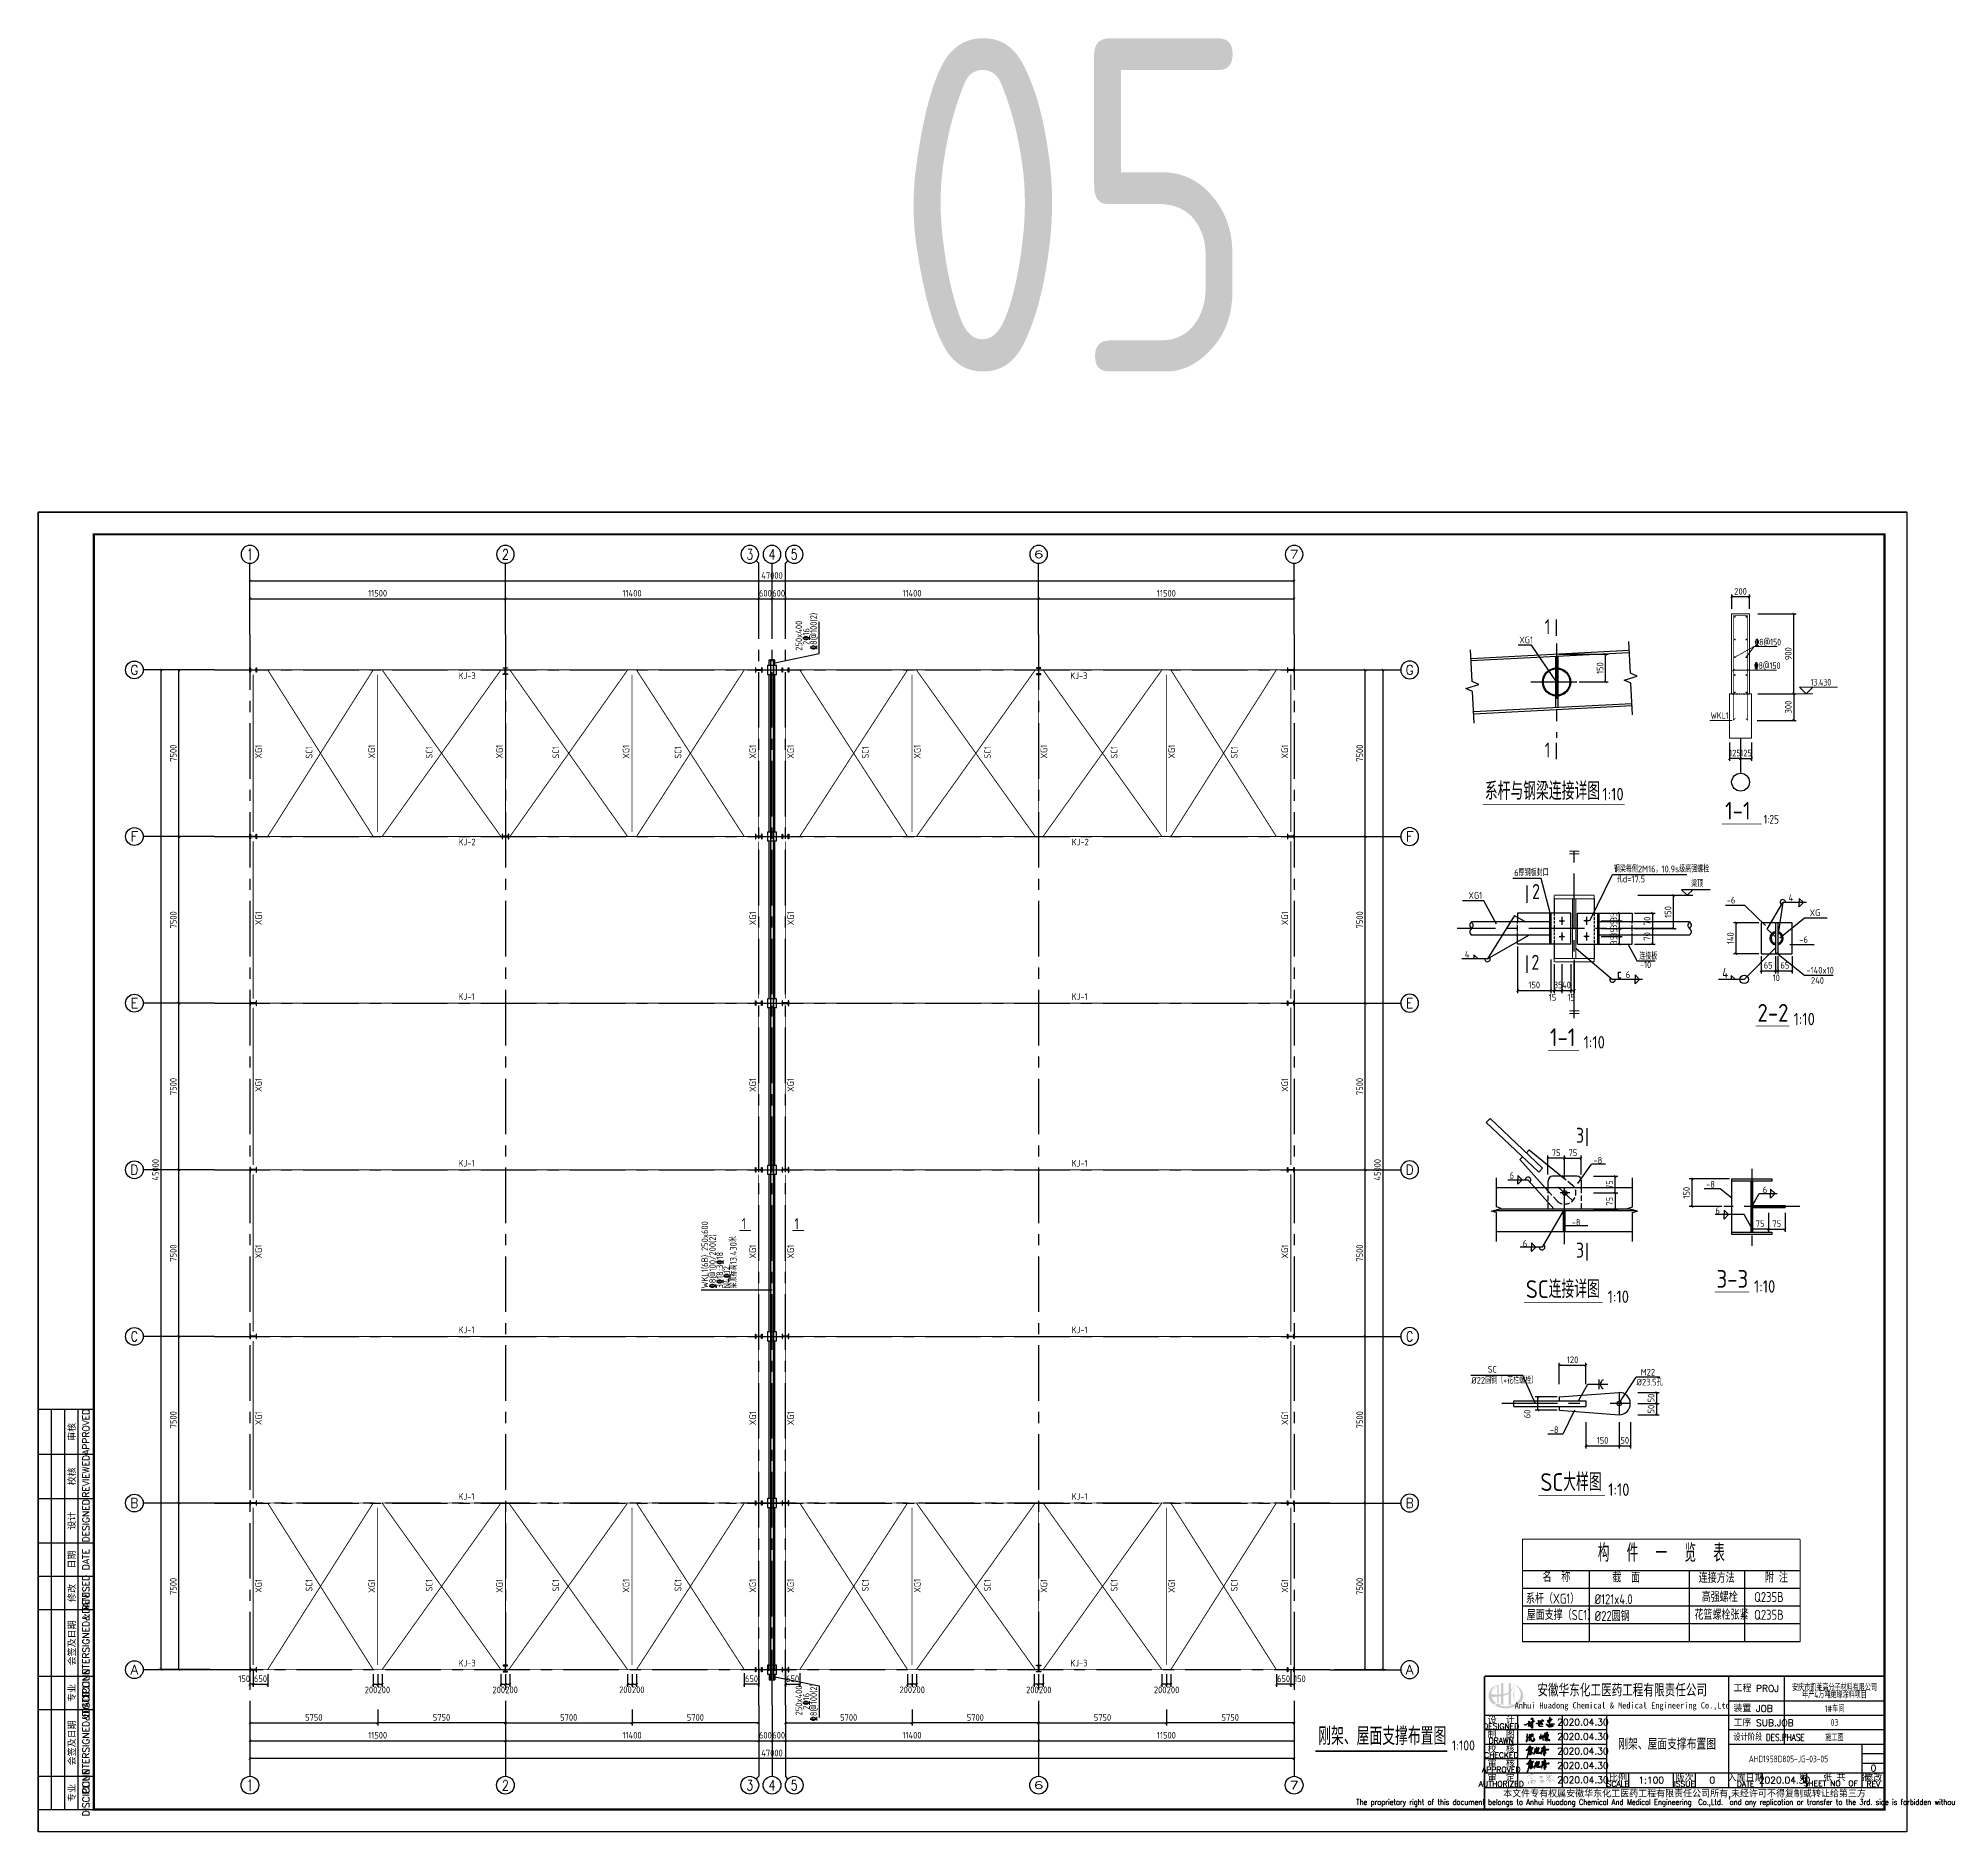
# Model space of a CAD drawing. Header units: millimetres. Extents: x 866309 to 879639, y 39442 to 44891.
# Drawn here: x 870347 to 871207, y 39449 to 40256 of the extents above; entities that cross this region are included whole.
import ezdxf
from ezdxf.enums import TextEntityAlignment as Align

# ---------------------------------------------------------------- set-up
doc = ezdxf.new("R2010")
doc.units = ezdxf.units.MM
doc.header["$LTSCALE"] = 1000
doc.header["$MEASUREMENT"] = 0
for name, pattern in [('2', [11.4, 9, -0.9, 0.6, -0.9]), ('CENTER', [2, 1.25, -0.25, 0.25, -0.25]), ('DASH', [0.35, 0.25, -0.1]), ('DASHED', [117.236842, 78.157895, -39.078947]), ('DOTE', [2.42, 2, -0.2, 0.02, -0.2])]:
    doc.linetypes.add(name, pattern=pattern)
doc.layers.add('1', color=4, linetype='Continuous', lineweight=70)
for name, color, linetype in [('1000', 2, 'Continuous'), ('11', 134, 'Continuous'), ('AXIS', 3, 'Continuous'), ('AXIS_TEXT', 7, 'Continuous'), ('BEAM', 4, 'DASHED'), ('COLUMN', 9, 'Continuous'), ('DIM', 7, 'Continuous'), ('DIM_ELEV', 3, 'Continuous'), ('DOTE', 1, 'DOTE'), ('HATCH', 8, 'Continuous'), ('M_Prof', 2, 'Continuous'), ('NUM', 7, 'Continuous'), ('OTHER', 2, 'Continuous'), ('PUB_DIM', 3, 'Continuous'), ('PUB_TEXT', 7, 'Continuous'), ('THIN', 7, 'Continuous'), ('WINDOW', 4, 'Continuous'), ('中文', 7, 'Continuous'), ('图形', 7, 'Continuous'), ('尺寸标注', 7, 'Continuous'), ('层14', 2, 'Continuous'), ('层1526', 7, 'Continuous'), ('支撑', 6, 'Continuous'), ('文字', 7, 'Continuous'), ('板筋', 30, 'Continuous'), ('构件表__表格和文字', 7, 'Continuous'), ('柱', 2, 'Continuous'), ('柱__纵筋', 1, 'Continuous'), ('柱集中标注', 2, 'Continuous'), ('标注', 7, 'Continuous'), ('梁', 4, 'Continuous'), ('梁集中标注', 2, 'Continuous'), ('梁－点划线', 253, '2'), ('焊缝标注', 3, 'Continuous'), ('轴线__点划线', 6, '2')]:
    doc.layers.add(name, color=color, linetype=linetype)
doc.styles.add('_TCH_AXIS', font='COMPLEX', dxfattribs={"bigfont": 'GBCBIG'})
doc.styles.add('COMPLEX', font='COMPLEX')
doc.styles.add('ECEC_TK', font='txt_l.shx', dxfattribs={"bigfont": 'hztxt_l.shx'})
doc.styles.add('ECEC_TQ', font='txt_l.shx', dxfattribs={"bigfont": 'hztxt_l.shx'})
doc.styles.add('ECEC_TQ_S', font='')
doc.styles.add('GBHZ', font='gbenor.shx', dxfattribs={"width": 0.9, "bigfont": 'gbcbig.shx'})
doc.styles.add('TS', font='tssdeng.shx', dxfattribs={"width": 0.8, "height": 2.5, "bigfont": 'tssdchn.shx'})
doc.styles.add('TSSD_REIN', font='tssdeng.shx', dxfattribs={"width": 0.7, "bigfont": 'tssdchn.shx'})
doc.styles.get('ECEC_TQ_S').set_extended_font_data('SimSun')
doc.dimstyles.new('Y10', dxfattribs={"dimscale": 0, "dimtxt": 3, "dimasz": 0.01, "dimexe": 1.2, "dimexo": 1, "dimgap": 1, "dimtad": 1, "dimdec": 0, "dimlfac": 10, "dimzin": 0, "dimdsep": 46, "dimtxsty": 'GBHZ', "dimblk1": 'DX', "dimblk2": 'DX', "dimsah": 1, "dimcen": 0.09, "dimdle": 1, "dimadec": 0, "dimazin": 0, "dimtfac": 1, "dimtdec": 0, "dimtix": 1, "dimtmove": 2, "dimatfit": 3, "dimldrblk": 'DX', "dimfxl": 0, "dimtolj": 1, "dimtzin": 0, "dimarcsym": 0})
doc.dimstyles.new('Y100', dxfattribs={"dimscale": 0, "dimtxt": 3, "dimasz": 0.01, "dimexe": 1.2, "dimexo": 2, "dimgap": 1, "dimtad": 1, "dimdec": 0, "dimlfac": 100, "dimzin": 0, "dimdsep": 46, "dimtxsty": 'GBHZ', "dimblk": 'DX', "dimcen": 0.09, "dimdle": 1, "dimclrd": 7, "dimclre": 7, "dimclrt": 7, "dimadec": 0, "dimazin": 0, "dimtfac": 1, "dimtdec": 0, "dimtix": 1, "dimtmove": 2, "dimatfit": 3, "dimldrblk": 'DX', "dimfxl": 0, "dimtolj": 1, "dimtzin": 0, "dimarcsym": 0})
doc.dimstyles.new('Y25', dxfattribs={"dimscale": 0, "dimtxt": 3, "dimasz": 0.01, "dimexe": 1, "dimexo": 2, "dimgap": 1, "dimtad": 1, "dimdec": 0, "dimlfac": 25, "dimzin": 0, "dimdsep": 46, "dimtxsty": 'GBHZ', "dimblk1": 'DX', "dimblk2": 'DX', "dimsah": 1, "dimcen": 0.09, "dimdle": 1, "dimclrt": 3, "dimadec": 0, "dimazin": 0, "dimtfac": 1, "dimtdec": 0, "dimtix": 1, "dimtmove": 2, "dimatfit": 3, "dimldrblk": 'DX', "dimfxl": 0, "dimtolj": 1, "dimtzin": 0, "dimarcsym": 0})

msp = doc.modelspace()

# ---------------------------------------------------------------- texts
at = {"style": 'ECEC_TK'}
for s, p in [('APPROVED', (870368.548, 39628.627)), ('审核', (870362.048, 39628.627)), ('REVIEWED', (870368.548, 39608.627)), ('校核', (870362.048, 39608.627)), ('DESIGNED', (870368.548, 39588.627)), ('设计', (870362.048, 39588.627)), ('日期', (870362.048, 39571.127)), ('DATE', (870368.548, 39571.127)), ('REVISED', (870368.548, 39556.127)), ('修改', (870362.048, 39556.127)), ('COUNTERSIGNED&DATE', (870368.548, 39533.627)), ('会签及日期', (870362.048, 39533.627)), ('DISCIPLINE', (870368.548, 39511.127)), ('专业', (870362.048, 39511.127)), ('COUNTERSIGNED&DATE', (870368.548, 39488.627)), ('会签及日期', (870362.048, 39488.627)), ('DISCIPLINE', (870368.548, 39466.127)), ('专业', (870362.048, 39466.127))]:
    msp.add_text(s, height=3, rotation=90, dxfattribs=at).set_placement(p, align=Align.MIDDLE)
for s, height, style, width, p in [('安徽华东化工医药工程有限责任公司', 5, 'ECEC_TQ_S', 0.7, (871059.997, 39512.627)), ('Anhui Huadong Chemical & Medical Engineering Co.,Ltd', 2.8, 'ECEC_TQ_S', 0.85, (871059.997, 39505.127)), ('The proprietary right of this document belongs to Anhui Huadong Chemical And Medical Engineering  Co.,Ltd.  and any replication or transfer to the 3rd. side is forbidden without its permission. ', 2.5, 'ECEC_TQ', 0.72, (871088.048, 39461.627))]:
    msp.add_text(s, height=height, dxfattribs=dict(style=style, width=width)).set_placement(p, align=Align.MIDDLE)
at = {"style": 'ECEC_TQ'}
for s, p in [('工程 PROJ', (871110.048, 39511.627)), ('装置 JOB', (871110.048, 39502.627)), ('工序 SUB.JOB', (871110.048, 39496.127))]:
    msp.add_text(s, height=3, dxfattribs=at).set_placement(p)
for s, height, p in [('设  计', 3, (871005.548, 39499.127)), ('DESIGNED', 2.5, (871005.548, 39496.127)), ('制  图', 3, (871005.548, 39492.627)), ('CHECKED', 2.5, (871005.548, 39483.127)), ('DRAWN', 2.5, (871005.548, 39489.627)), ('校  核', 3, (871005.548, 39486.127)), ('APPROVED', 2.5, (871005.548, 39476.627)), ('审  核', 3, (871005.548, 39479.627)), ('审  定', 3, (871005.548, 39473.127)), ('比例', 3, (871058.048, 39473.127)), ('版次', 3, (871088.048, 39473.127)), ('入库日期', 3, (871115.548, 39473.127)), ('第   张 共   张', 3, (871155.548, 39473.377)), ('修改', 3, (871173.048, 39473.127)), ('AUTHORIZED', 2.5, (871005.548, 39470.127)), ('本文件专有权属安徽华东化工医药工程有限责任公司所有,未经许可不得复制或转让给第三方', 3, (871088.048, 39465.627)), ('SCALE', 2.5, (871058.048, 39470.127)), ('ISSUE', 2.5, (871088.048, 39470.127)), ('DATE', 2.5, (871115.548, 39470.127)), ('SHEET NO  OF  ', 2.5, (871155.548, 39470.377)), ('REV', 2.5, (871173.048, 39470.127))]:
    msp.add_text(s, height=height, dxfattribs=at).set_placement(p, align=Align.MIDDLE)
at = {"style": 'ECEC_TQ', "width": 0.8}
msp.add_text('设计阶段 DES.PHASE', height=3, dxfattribs=at).set_placement((871110.048, 39489.627))
at = {"ltscale": 2, "style": 'GBHZ'}
msp.add_text('1:100', height=4.5, rotation=0.204441, dxfattribs=at).set_placement((870983.381, 39485.206))
at = {"style": 'ECEC_TQ'}
for tag, text, p in [('2020.04.30', ' ', (871042.292, 39497.955)), ('2020.04.30', ' ', (871042.292, 39491.455)), ('2020.04.30', ' ', (871042.292, 39484.955)), ('2020.04.30', ' ', (871042.292, 39478.455)), ('0', '0', (871173.048, 39477.294)), ('2020.04.30', ' ', (871042.292, 39471.955)), ('1:100', '1:100', (871073.048, 39471.877)), ('0', '0', (871100.548, 39471.877)), ('2020.04.30', ' ', (871133.048, 39471.877))]:
    msp.add_attdef(tag, text=text, height=3, dxfattribs=at).set_placement(p, align=Align.MIDDLE)
at = {"layer": 'AXIS', "color": 0, "style": 'GBHZ', "width": 0.9}
for s, height, p in [('1', 6.75, (871025.113, 39987.641, -0.132)), ('XG1', 3, (871013.652, 39983.599, -0.092)), ('1', 6.75, (871025.113, 39932.163, -0.132)), ('6厚钢板封口', 3, (871011.401, 39878.82, 0)), ('钢梁每侧2M16，10.9s级高强螺栓', 3, (871056.254, 39880.488, 0.008)), ('孔d=17.5', 3, (871057.573, 39875.978, 0.008)), ('XG1', 3, (870990.763, 39868.569, 0)), ('2', 6.75, (871019.442, 39868.478, 0.007)), ('梁顶', 3, (871091.032, 39873.889)), ('4', 3, (871134.857, 39867.565, -0.088)), ('-6', 3, (871107.055, 39866.435, -0.091)), ('XG', 3, (871144.344, 39860.764, -0.088)), ('4', 3, (870989.168, 39842.115, -0.003)), ('连接板', 3, (871067.675, 39841.24, 0.001)), ('-6', 3, (871139.715, 39848.663)), ('2', 6.75, (871019.145, 39836.594, -0.001)), ('6', 3, (871061.596, 39832.897)), ('-10', 3, (871067.923, 39837.341, 0.001)), ('4', 4.5, (871105.047, 39832.91, -0.088)), ('-140x10', 3, (871142.925, 39834.903, -0.088)), ('240', 3, (871144.957, 39830.294, -0.088)), ('3', 6.75, (871039.183, 39758.734, 0.095)), ('-8', 3, (871047.06, 39749.349)), ('6', 3, (871009.322, 39742.58)), ('-8', 3, (871097.766, 39738.523)), ('6', 3, (871123.237, 39736.049)), ('-8', 3, (871037.292, 39721.488)), ('6', 3, (871101.954, 39726.717)), ('6', 3, (871015.258, 39711.922)), ('3', 6.75, (871039.183, 39707.031, 0.095)), ('SC', 3, (870999.465, 39655.28, 37.658)), ('M22', 3, (871068.323, 39653.98, -0.088)), ('%%C22圆钢（+花栏螺栓）', 3, (870992.114, 39650.313, 37.658)), ('%%C23.5孔', 3, (871066.493, 39649.495)), ('-8', 3, (871027.404, 39628.081))]:
    msp.add_text(s, height=height, dxfattribs=at).set_placement(p)
at = {"layer": 'AXIS', "style": 'TSSD_REIN', "width": 0.7}
for s, p in [('安庆市凯莱高分子材料有限公司', (871155.548, 39513.903)), ('年产4万吨绝缘涂料项目', (871155.548, 39510.673)), ('1#车间', (871155.548, 39504.377)), ('施工图', (871155.548, 39491.377)), ('03', (871155.548, 39497.877)), ('AHD1958D805-JG-03-05', (871134.825, 39481.42))]:
    msp.add_text(s, height=3, dxfattribs=at).set_placement(p, align=Align.MIDDLE)
at = {"layer": 'NUM', "lineweight": 20, "style": 'GBHZ', "width": 0.9}
msp.add_text('1:25', height=4, dxfattribs=at).set_placement((871123.693, 39902.347))
at = {"layer": 'NUM', "style": 'GBHZ'}
msp.add_text('刚架、屋面支撑布置图', height=8, dxfattribs=at).set_placement((870923.196, 39487.674))
at = {"layer": 'PUB_DIM', "style": 'GBHZ', "width": 0.9}
for p in [(870663.701, 39719.855), (870687.48, 39719.855)]:
    msp.add_text('1', height=5, dxfattribs=at).set_placement(p)
at = {"layer": 'PUB_TEXT', "style": 'TS', "width": 0.8}
msp.add_text('刚架、屋面支撑布置图', height=5, dxfattribs=at).set_placement((871080.214, 39488.381), align=Align.MIDDLE)
at = {"layer": '层1526', "lineweight": 20, "style": 'GBHZ', "width": 0.8}
for s, p in [('%%1328@150', (871119.585, 39982.598)), ('%%1328@150', (871119.32, 39972.027)), ('13.430', (871144.766, 39964.545)), ('WKL1', (871099.753, 39949.548))]:
    msp.add_text(s, height=3, dxfattribs=at).set_placement(p)
at = {"layer": '文字', "color": 6, "style": 'GBHZ'}
for s, height, p in [('系杆与钢梁连接详图', 8, (870998.18, 39913.076)), ('1:10', 5.6, (871051.057, 39912.879)), ('1-1', 8, (871106.31, 39904.218)), ('2-2', 8, (871120.87, 39813.225)), ('1-1', 8, (871027.453, 39802.242)), ('1:10', 5.6, (871137.121, 39811.632)), ('1:10', 5.6, (871042.614, 39801.175)), ('3-3', 8, (871102.463, 39693.496, 0.088)), ('SC连接详图', 8, (871016.62, 39688.863, 0.088)), ('1:10', 5.6, (871053.444, 39686.656, 0.088)), ('1:10', 5.6, (871119.296, 39691.289, 0.088)), ('SC大样图', 8, (871023.164, 39602.017)), ('1:10', 5.6, (871053.658, 39599.81))]:
    msp.add_text(s, height=height, dxfattribs=at).set_placement(p)
at = {"layer": '构件表__表格和文字', "style": 'GBHZ', "width": 0.9}
for s, height, p in [('构  件  一  览  表', 8, (871049.057, 39570.126)), ('名  称', 4.5, (871024.135, 39561.081)), ('截  面', 4.5, (871055.549, 39560.827)), ('连接方法', 4.5, (871094.394, 39560.664)), ('附 注', 4.5, (871124.293, 39560.786)), ('系杆（XG1）', 4.5, (871016.657, 39551.316)), ('%%C121x4.0', 4.5, (871047.553, 39551.056)), ('高强螺栓', 4.5, (871095.78, 39552.054)), ('Q235B', 4.5, (871119.398, 39552.041)), ('屋面支撑（SC1）', 4.5, (871017.005, 39543.964)), ('%%C22圆钢', 4.5, (871047.553, 39543.476)), ('花篮螺栓张紧', 4.5, (871092.537, 39544.074)), ('Q235B', 4.5, (871119.398, 39544.041))]:
    msp.add_text(s, height=height, dxfattribs=at).set_placement(p)
at = {"layer": '柱集中标注', "style": 'GBHZ', "width": 0.9}
for s, p in [('KJ-3', (870536.217, 39967.452)), ('KJ-3', (870811.558, 39967.452)), ('KJ-2', (870536.217, 39892.586)), ('KJ-2', (870812.182, 39892.586)), ('KJ-1', (870536.217, 39823.03)), ('KJ-1', (870812.182, 39823.03)), ('KJ-1', (870536.217, 39748.03)), ('KJ-1', (870812.182, 39748.03)), ('KJ-1', (870536.217, 39673.03)), ('KJ-1', (870812.182, 39673.03)), ('KJ-1', (870536.217, 39598.03)), ('KJ-1', (870812.182, 39598.03)), ('KJ-3', (870536.217, 39523.03)), ('KJ-3', (870811.558, 39523.03))]:
    msp.add_text(s, height=3, dxfattribs=at).set_placement(p)
for s, p in [('XG1', (870447.682, 39931.685)), ('SC1', (870470.454, 39931.664)), ('XG1', (870498.636, 39931.685)), ('SC1', (870524.507, 39931.664)), ('XG1', (870556.136, 39931.685)), ('SC1', (870581.507, 39931.664)), ('XG1', (870613.136, 39931.64)), ('SC1', (870636.507, 39931.641)), ('XG1', (870670.136, 39931.64)), ('XG1', (870687.182, 39931.64)), ('SC1', (870720.811, 39931.641)), ('XG1', (870744.182, 39931.64)), ('SC1', (870775.811, 39931.664)), ('XG1', (870801.182, 39931.685)), ('SC1', (870832.811, 39931.664)), ('XG1', (870858.682, 39931.685)), ('SC1', (870886.864, 39931.664)), ('XG1', (870909.636, 39931.685)), ('XG1', (870447.682, 39856.685)), ('XG1', (870670.136, 39856.64)), ('XG1', (870687.182, 39856.64)), ('XG1', (870909.636, 39856.685)), ('XG1', (870447.682, 39781.685)), ('XG1', (870670.136, 39781.64)), ('XG1', (870687.182, 39781.64)), ('XG1', (870909.636, 39781.685)), ('XG1', (870447.682, 39706.685)), ('XG1', (870670.136, 39706.64)), ('XG1', (870687.182, 39706.64)), ('XG1', (870909.636, 39706.685)), ('XG1', (870447.682, 39631.685)), ('XG1', (870670.136, 39631.64)), ('XG1', (870687.182, 39631.64)), ('XG1', (870909.636, 39631.685)), ('XG1', (870447.682, 39556.207)), ('SC1', (870470.454, 39556.803)), ('XG1', (870498.636, 39556.207)), ('SC1', (870524.507, 39556.803)), ('XG1', (870556.136, 39556.207)), ('SC1', (870581.507, 39556.803)), ('XG1', (870613.136, 39556.252)), ('SC1', (870636.507, 39556.825)), ('XG1', (870670.136, 39556.252)), ('XG1', (870687.182, 39556.252)), ('SC1', (870720.811, 39556.825)), ('XG1', (870744.182, 39556.252)), ('SC1', (870775.811, 39556.803)), ('XG1', (870801.182, 39556.207)), ('SC1', (870832.811, 39556.803)), ('XG1', (870858.682, 39556.207)), ('SC1', (870886.864, 39556.803)), ('XG1', (870909.636, 39556.207))]:
    msp.add_text(s, height=3, rotation=90, dxfattribs=at).set_placement(p)
at = {"layer": '梁集中标注', "style": 'GBHZ', "width": 0.9}
msp.add_text('05', height=150, dxfattribs=at).set_placement((870732.816, 40105.898))
for s, p in [('250x400', (870690.899, 39980.242)), ('%%1328@100(2)', (870697.524, 39980.536)), ('2%%13216', (870694.193, 39982.826)), ('WKL1(6B) 250x600', (870648.576, 39693.205)), ('%%1328@100/200(2)', (870652.053, 39693.205)), ('梁顶标高13.430米', (870661.393, 39693.205)), ('N4%%13212', (870658.436, 39693.205)), ('250x400', (870690.899, 39500.989)), ('2%%13216', (870694.193, 39503.567)), ('%%1328@100(2)', (870697.524, 39498.357))]:
    msp.add_text(s, height=3, rotation=90, dxfattribs=at).set_placement(p)
at = {"layer": '梁集中标注', "color": 1, "style": 'GBHZ', "width": 0.9}
msp.add_text('3%%13218;3%%13218', height=3, rotation=90, dxfattribs=at).set_placement((870655.301, 39693.205))

# ---------------------------------------------------------------- blocks, each defined once
blk = doc.blocks.new('DX')
at = {"color": 0, "linetype": 'ByBlock', "const_width": 40}
blk.add_lwpolyline([(-54, -51), (46, 49)], dxfattribs=at)
blk = doc.blocks.new('*D208')
at = {"layer": 'Defpoints', "color": 0, "linetype": 'ByBlock', "ltscale": 0.8, "transparency": 16777216}
for p in [(871026.51, 39751.76), (871026.51, 39743.5), (871034.01, 39743.5)]:
    blk.add_point(p, dxfattribs=at)
at = {"layer": 'dim', "color": 0, "linetype": 'ByBlock', "lineweight": -2, "ltscale": 0.8, "transparency": 16777216}
for p, q in [((871026.51, 39744.5), (871026.51, 39752.96)), ((871034, 39751.76), (871026.52, 39751.76)), ((871034.01, 39744.5), (871034.01, 39752.96))]:
    blk.add_line(p, q, dxfattribs=at)
at = {"layer": 'dim', "color": 0, "linetype": 'ByBlock', "lineweight": -2, "ltscale": 0.8, "transparency": 16777216, "xscale": 0.01, "yscale": 0.01, "zscale": 0.01, "rotation": 180}
blk.add_blockref('DX', (871026.51, 39751.76), dxfattribs=at)
at = {"layer": 'dim', "color": 0, "linetype": 'ByBlock', "lineweight": -2, "ltscale": 0.8, "transparency": 16777216, "xscale": 0.01, "yscale": 0.01, "zscale": 0.01}
blk.add_blockref('DX', (871034.01, 39751.76), dxfattribs=at)
at = {"layer": 'dim', "color": 0, "linetype": 'ByBlock', "ltscale": 0.8, "transparency": 16777216, "insert": (871030.26, 39754.26), "char_height": 3, "attachment_point": 5, "style": 'GBHZ'}
blk.add_mtext('\\A1;75', dxfattribs=at)
blk = doc.blocks.new('*D209')
at = {"layer": 'Defpoints', "color": 0, "linetype": 'ByBlock', "ltscale": 0.8, "transparency": 16777216}
for p in [(871041.51, 39751.76), (871034.01, 39743.5), (871041.51, 39743.5)]:
    blk.add_point(p, dxfattribs=at)
at = {"layer": 'dim', "color": 0, "linetype": 'ByBlock', "lineweight": -2, "ltscale": 0.8, "transparency": 16777216}
for p, q in [((871034.01, 39744.5), (871034.01, 39752.96)), ((871034.02, 39751.76), (871041.5, 39751.76)), ((871041.51, 39744.5), (871041.51, 39752.96))]:
    blk.add_line(p, q, dxfattribs=at)
at = {"layer": 'dim', "color": 0, "linetype": 'ByBlock', "lineweight": -2, "ltscale": 0.8, "transparency": 16777216, "xscale": 0.01, "yscale": 0.01, "zscale": 0.01, "rotation": 180}
blk.add_blockref('DX', (871034.01, 39751.76), dxfattribs=at)
at = {"layer": 'dim', "color": 0, "linetype": 'ByBlock', "lineweight": -2, "ltscale": 0.8, "transparency": 16777216, "xscale": 0.01, "yscale": 0.01, "zscale": 0.01}
blk.add_blockref('DX', (871041.51, 39751.76), dxfattribs=at)
at = {"layer": 'dim', "color": 0, "linetype": 'ByBlock', "ltscale": 0.8, "transparency": 16777216, "insert": (871037.76, 39754.26), "char_height": 3, "attachment_point": 5, "style": 'GBHZ'}
blk.add_mtext('\\A1;75', dxfattribs=at)
blk = doc.blocks.new('*D210')
at = {"layer": 'Defpoints', "color": 0, "linetype": 'ByBlock', "ltscale": 0.8, "transparency": 16777216}
for p in [(871046.07, 39736.15), (871046.07, 39728.65), (871056.82, 39728.65)]:
    blk.add_point(p, dxfattribs=at)
at = {"layer": 'dim', "color": 0, "linetype": 'ByBlock', "lineweight": -2, "ltscale": 0.8, "transparency": 16777216}
for p, q in [((871047.07, 39736.15), (871058.02, 39736.15)), ((871056.82, 39736.14), (871056.82, 39728.66)), ((871047.07, 39728.65), (871058.02, 39728.65))]:
    blk.add_line(p, q, dxfattribs=at)
at = {"layer": 'dim', "color": 0, "linetype": 'ByBlock', "lineweight": -2, "ltscale": 0.8, "transparency": 16777216, "xscale": 0.01, "yscale": 0.01, "zscale": 0.01}
for p, rotation in [((871056.82, 39736.15), 90), ((871056.82, 39728.65), 270)]:
    blk.add_blockref('DX', p, dxfattribs=dict(at, rotation=rotation))
at = {"layer": 'dim', "color": 0, "linetype": 'ByBlock', "ltscale": 0.8, "transparency": 16777216, "insert": (871054.32, 39732.4), "char_height": 3, "attachment_point": 5, "rotation": 90, "style": 'GBHZ'}
blk.add_mtext('\\A1;75', dxfattribs=at)
blk = doc.blocks.new('*D211')
at = {"layer": 'Defpoints', "color": 0, "linetype": 'ByBlock', "ltscale": 0.8, "transparency": 16777216}
for p in [(871046.07, 39743.65), (871056.82, 39743.65), (871046.07, 39736.15)]:
    blk.add_point(p, dxfattribs=at)
at = {"layer": 'dim', "color": 0, "linetype": 'ByBlock', "lineweight": -2, "ltscale": 0.8, "transparency": 16777216}
for p, q in [((871047.07, 39743.65), (871058.02, 39743.65)), ((871056.82, 39736.16), (871056.82, 39743.64)), ((871047.07, 39736.15), (871058.02, 39736.15))]:
    blk.add_line(p, q, dxfattribs=at)
at = {"layer": 'dim', "color": 0, "linetype": 'ByBlock', "lineweight": -2, "ltscale": 0.8, "transparency": 16777216, "xscale": 0.01, "yscale": 0.01, "zscale": 0.01}
for p, rotation in [((871056.82, 39743.65), 90), ((871056.82, 39736.15), 270)]:
    blk.add_blockref('DX', p, dxfattribs=dict(at, rotation=rotation))
at = {"layer": 'dim', "color": 0, "linetype": 'ByBlock', "ltscale": 0.8, "transparency": 16777216, "insert": (871054.32, 39739.9), "char_height": 3, "attachment_point": 5, "rotation": 90, "style": 'GBHZ'}
blk.add_mtext('\\A1;75', dxfattribs=at)
blk = doc.blocks.new('BOLIT_GAOQIANG')
at = {"layer": 'THIN', "color": 252}
for p, q in [((-1.2, 0), (1.2, 0)), ((0, 1.8), (0, -1.8))]:
    blk.add_line(p, q, dxfattribs=at)
at = {"layer": 'THIN'}
blk.add_solid([(0, 1.2), (0.6, 0), (-0.6, 0), (0, -1.2)], dxfattribs=at)
blk = doc.blocks.new('*D204')
at = {"layer": 'Defpoints', "color": 0, "linetype": 'ByBlock', "transparency": 16777216}
for p in [(871064.49, 39862.12, 0.01), (871064.49, 39855.12, 0.01), (871073.7, 39855.12)]:
    blk.add_point(p, dxfattribs=at)
at = {"layer": 'dim', "color": 0, "linetype": 'ByBlock', "lineweight": -2, "transparency": 16777216}
for p, q in [((871065.49, 39862.12), (871074.9, 39862.12)), ((871073.7, 39862.11), (871073.7, 39855.13)), ((871065.49, 39855.12), (871074.9, 39855.12))]:
    blk.add_line(p, q, dxfattribs=at)
at = {"layer": 'dim', "color": 0, "linetype": 'ByBlock', "lineweight": -2, "transparency": 16777216, "xscale": 0.01, "yscale": 0.01, "zscale": 0.01}
for p, rotation in [((871073.7, 39862.12), 90), ((871073.7, 39855.12), 270)]:
    blk.add_blockref('DX', p, dxfattribs=dict(at, rotation=rotation))
at = {"layer": 'dim', "color": 0, "linetype": 'ByBlock', "transparency": 16777216, "insert": (871071.2, 39858.62), "char_height": 3, "attachment_point": 5, "rotation": 90, "style": 'GBHZ'}
blk.add_mtext('\\A1;70', dxfattribs=at)
blk = doc.blocks.new('*D205')
at = {"layer": 'Defpoints', "color": 0, "linetype": 'ByBlock', "transparency": 16777216}
for p in [(871064.49, 39855.12), (871064.49, 39848.12, 0.02), (871073.7, 39848.12)]:
    blk.add_point(p, dxfattribs=at)
at = {"layer": 'dim', "color": 0, "linetype": 'ByBlock', "lineweight": -2, "transparency": 16777216}
for p, q in [((871065.49, 39855.12), (871074.9, 39855.12)), ((871073.7, 39855.11), (871073.7, 39848.13)), ((871065.49, 39848.12), (871074.9, 39848.12))]:
    blk.add_line(p, q, dxfattribs=at)
at = {"layer": 'dim', "color": 0, "linetype": 'ByBlock', "lineweight": -2, "transparency": 16777216, "xscale": 0.01, "yscale": 0.01, "zscale": 0.01}
for p, rotation in [((871073.7, 39855.12), 90), ((871073.7, 39848.12), 270)]:
    blk.add_blockref('DX', p, dxfattribs=dict(at, rotation=rotation))
at = {"layer": 'dim', "color": 0, "linetype": 'ByBlock', "transparency": 16777216, "insert": (871071.2, 39851.62), "char_height": 3, "attachment_point": 5, "rotation": 90, "style": 'GBHZ'}
blk.add_mtext('\\A1;70', dxfattribs=at)
blk = doc.blocks.new('*D206')
at = {"layer": 'Defpoints', "color": 0, "transparency": 16777216}
for p in [(871125.79, 39728.16), (871133.29, 39728.16), (871133.29, 39719.9)]:
    blk.add_point(p, dxfattribs=at)
at = {"layer": '尺寸标注', "color": 0, "lineweight": -2, "transparency": 16777216}
for p, q in [((871125.79, 39727.16), (871125.79, 39718.7)), ((871133.29, 39727.16), (871133.29, 39718.7)), ((871125.8, 39719.9), (871133.28, 39719.9))]:
    blk.add_line(p, q, dxfattribs=at)
at = {"layer": '尺寸标注', "color": 0, "lineweight": -2, "transparency": 16777216, "xscale": 0.01, "yscale": 0.01, "zscale": 0.01, "rotation": 180}
blk.add_blockref('DX', (871125.79, 39719.9), dxfattribs=at)
at = {"layer": '尺寸标注', "color": 0, "lineweight": -2, "transparency": 16777216, "xscale": 0.01, "yscale": 0.01, "zscale": 0.01}
blk.add_blockref('DX', (871133.29, 39719.9), dxfattribs=at)
at = {"layer": '尺寸标注', "color": 0, "transparency": 16777216, "insert": (871129.54, 39722.4), "char_height": 3, "attachment_point": 5, "style": 'GBHZ'}
blk.add_mtext('\\A1;75', dxfattribs=at)
blk = doc.blocks.new('*D207')
at = {"layer": 'Defpoints', "color": 0, "transparency": 16777216}
for p in [(871118.29, 39728.16), (871125.79, 39728.16), (871118.29, 39719.9)]:
    blk.add_point(p, dxfattribs=at)
at = {"layer": '尺寸标注', "color": 0, "lineweight": -2, "transparency": 16777216}
for p, q in [((871118.29, 39727.16), (871118.29, 39718.7)), ((871125.79, 39727.16), (871125.79, 39718.7)), ((871125.78, 39719.9), (871118.3, 39719.9))]:
    blk.add_line(p, q, dxfattribs=at)
at = {"layer": '尺寸标注', "color": 0, "lineweight": -2, "transparency": 16777216, "xscale": 0.01, "yscale": 0.01, "zscale": 0.01, "rotation": 180}
blk.add_blockref('DX', (871118.29, 39719.9), dxfattribs=at)
at = {"layer": '尺寸标注', "color": 0, "lineweight": -2, "transparency": 16777216, "xscale": 0.01, "yscale": 0.01, "zscale": 0.01}
blk.add_blockref('DX', (871125.79, 39719.9), dxfattribs=at)
at = {"layer": '尺寸标注', "color": 0, "transparency": 16777216, "insert": (871122.04, 39722.4), "char_height": 3, "attachment_point": 5, "style": 'GBHZ'}
blk.add_mtext('\\A1;75', dxfattribs=at)
blk = doc.blocks.new('_ARROW')
blk.add_solid([(0, 0), (-1, 0.1), (-1, -0.1)])
blk = doc.blocks.new('*D192')
at = {"layer": 'Defpoints', "color": 0, "transparency": 16777216}
for p in [(871109.29, 39742.51), (871091.4, 39730.02), (871105.79, 39730.02)]:
    blk.add_point(p, dxfattribs=at)
at = {"layer": 'dim', "color": 0, "lineweight": -2, "transparency": 16777216}
for p, q in [((871108.29, 39742.51), (871090.2, 39742.51)), ((871091.4, 39742.5), (871091.4, 39730.03)), ((871104.79, 39730.02), (871090.2, 39730.02))]:
    blk.add_line(p, q, dxfattribs=at)
at = {"layer": 'dim', "color": 0, "lineweight": -2, "transparency": 16777216, "xscale": 0.01, "yscale": 0.01, "zscale": 0.01}
for p, rotation in [((871091.4, 39742.51), 90), ((871091.4, 39730.02), 270)]:
    blk.add_blockref('DX', p, dxfattribs=dict(at, rotation=rotation))
at = {"layer": 'dim', "color": 0, "transparency": 16777216, "insert": (871088.9, 39736.27), "char_height": 3, "attachment_point": 5, "rotation": 90, "style": 'GBHZ'}
blk.add_mtext('\\A1;150', dxfattribs=at)
blk = doc.blocks.new('*D193')
at = {"layer": 'Defpoints', "color": 0, "linetype": 'ByBlock', "transparency": 16777216}
for p in [(871049.49, 39851.62, 0), (871049.49, 39848.12, 0), (871058.73, 39851.62)]:
    blk.add_point(p, dxfattribs=at)
at = {"layer": 'dim', "color": 0, "linetype": 'ByBlock', "lineweight": -2, "transparency": 16777216}
for p, q in [((871050.49, 39851.62), (871059.93, 39851.62)), ((871050.49, 39848.12), (871059.93, 39848.12)), ((871058.73, 39851.63), (871058.73, 39851.64)), ((871058.73, 39848.12), (871058.73, 39851.62)), ((871058.73, 39848.11), (871058.73, 39848.1))]:
    blk.add_line(p, q, dxfattribs=at)
at = {"layer": 'dim', "color": 0, "linetype": 'ByBlock', "lineweight": -2, "transparency": 16777216, "xscale": 0.01, "yscale": 0.01, "zscale": 0.01}
for p, rotation in [((871058.73, 39851.62), 270), ((871058.73, 39848.12), 90)]:
    blk.add_blockref('DX', p, dxfattribs=dict(at, rotation=rotation))
at = {"layer": 'dim', "color": 0, "linetype": 'ByBlock', "transparency": 16777216, "insert": (871056.23, 39849.87), "char_height": 3, "attachment_point": 5, "rotation": 90, "style": 'GBHZ'}
blk.add_mtext('\\A1;35', dxfattribs=at)
blk = doc.blocks.new('*D194')
at = {"layer": 'Defpoints', "color": 0, "linetype": 'ByBlock', "transparency": 16777216}
for p in [(871049.49, 39855.12, 0), (871058.73, 39855.12), (871049.49, 39851.62, 0)]:
    blk.add_point(p, dxfattribs=at)
at = {"layer": 'dim', "color": 0, "linetype": 'ByBlock', "lineweight": -2, "transparency": 16777216}
for p, q in [((871050.49, 39855.12), (871059.93, 39855.12)), ((871058.73, 39855.13), (871058.73, 39855.14)), ((871058.73, 39851.62), (871058.73, 39855.12)), ((871050.49, 39851.62), (871059.93, 39851.62)), ((871058.73, 39851.61), (871058.73, 39851.6))]:
    blk.add_line(p, q, dxfattribs=at)
at = {"layer": 'dim', "color": 0, "linetype": 'ByBlock', "lineweight": -2, "transparency": 16777216, "xscale": 0.01, "yscale": 0.01, "zscale": 0.01}
for p, rotation in [((871058.73, 39855.12), 270), ((871058.73, 39851.62), 90)]:
    blk.add_blockref('DX', p, dxfattribs=dict(at, rotation=rotation))
at = {"layer": 'dim', "color": 0, "linetype": 'ByBlock', "transparency": 16777216, "insert": (871056.23, 39853.37), "char_height": 3, "attachment_point": 5, "rotation": 90, "style": 'GBHZ'}
blk.add_mtext('\\A1;35', dxfattribs=at)
blk = doc.blocks.new('*D195')
at = {"layer": 'Defpoints', "color": 0, "linetype": 'ByBlock', "transparency": 16777216}
for p in [(871049.49, 39858.62, 0), (871049.49, 39855.12, 0), (871058.73, 39858.62)]:
    blk.add_point(p, dxfattribs=at)
at = {"layer": 'dim', "color": 0, "linetype": 'ByBlock', "lineweight": -2, "transparency": 16777216}
for p, q in [((871050.49, 39858.62), (871059.93, 39858.62)), ((871050.49, 39855.12), (871059.93, 39855.12)), ((871058.73, 39858.63), (871058.73, 39858.64)), ((871058.73, 39855.12), (871058.73, 39858.62)), ((871058.73, 39855.11), (871058.73, 39855.1))]:
    blk.add_line(p, q, dxfattribs=at)
at = {"layer": 'dim', "color": 0, "linetype": 'ByBlock', "lineweight": -2, "transparency": 16777216, "xscale": 0.01, "yscale": 0.01, "zscale": 0.01}
for p, rotation in [((871058.73, 39858.62), 270), ((871058.73, 39855.12), 90)]:
    blk.add_blockref('DX', p, dxfattribs=dict(at, rotation=rotation))
at = {"layer": 'dim', "color": 0, "linetype": 'ByBlock', "transparency": 16777216, "insert": (871056.23, 39856.87), "char_height": 3, "attachment_point": 5, "rotation": 90, "style": 'GBHZ'}
blk.add_mtext('\\A1;35', dxfattribs=at)
blk = doc.blocks.new('*D196')
at = {"layer": 'Defpoints', "color": 0, "linetype": 'ByBlock', "transparency": 16777216}
for p in [(871049.49, 39862.12, 0), (871058.73, 39862.12), (871049.49, 39858.62, 0)]:
    blk.add_point(p, dxfattribs=at)
at = {"layer": 'dim', "color": 0, "linetype": 'ByBlock', "lineweight": -2, "transparency": 16777216}
for p, q in [((871050.49, 39862.12), (871059.93, 39862.12)), ((871058.73, 39862.13), (871058.73, 39862.14)), ((871058.73, 39858.62), (871058.73, 39862.12)), ((871050.49, 39858.62), (871059.93, 39858.62)), ((871058.73, 39858.61), (871058.73, 39858.6))]:
    blk.add_line(p, q, dxfattribs=at)
at = {"layer": 'dim', "color": 0, "linetype": 'ByBlock', "lineweight": -2, "transparency": 16777216, "xscale": 0.01, "yscale": 0.01, "zscale": 0.01}
for p, rotation in [((871058.73, 39862.12), 270), ((871058.73, 39858.62), 90)]:
    blk.add_blockref('DX', p, dxfattribs=dict(at, rotation=rotation))
at = {"layer": 'dim', "color": 0, "linetype": 'ByBlock', "transparency": 16777216, "insert": (871056.23, 39860.37), "char_height": 3, "attachment_point": 5, "rotation": 90, "style": 'GBHZ'}
blk.add_mtext('\\A1;35', dxfattribs=at)
blk = doc.blocks.new('*D197')
at = {"layer": 'Defpoints', "color": 0, "transparency": 16777216}
for p in [(871012.89, 39848.12, 0), (871027.89, 39842.24, -0.01), (871027.89, 39827.28)]:
    blk.add_point(p, dxfattribs=at)
at = {"layer": 'dim', "color": 0, "lineweight": -2, "transparency": 16777216}
for p, q in [((871012.89, 39847.12), (871012.89, 39826.08)), ((871027.89, 39841.24), (871027.89, 39826.08)), ((871012.9, 39827.28), (871027.88, 39827.28))]:
    blk.add_line(p, q, dxfattribs=at)
at = {"layer": 'dim', "color": 0, "lineweight": -2, "transparency": 16777216, "xscale": 0.01, "yscale": 0.01, "zscale": 0.01, "rotation": 180}
blk.add_blockref('DX', (871012.89, 39827.28), dxfattribs=at)
at = {"layer": 'dim', "color": 0, "lineweight": -2, "transparency": 16777216, "xscale": 0.01, "yscale": 0.01, "zscale": 0.01}
blk.add_blockref('DX', (871027.89, 39827.28), dxfattribs=at)
at = {"layer": 'dim', "color": 0, "transparency": 16777216, "insert": (871020.39, 39829.78), "char_height": 3, "attachment_point": 5, "style": 'GBHZ'}
blk.add_mtext('\\A1;150', dxfattribs=at)
blk = doc.blocks.new('*D198')
at = {"layer": 'Defpoints', "color": 0, "transparency": 16777216}
for p in [(871027.89, 39842.24, -0.01), (871029.39, 39840.15), (871029.39, 39827.28)]:
    blk.add_point(p, dxfattribs=at)
at = {"layer": 'dim', "color": 0, "lineweight": -2, "transparency": 16777216}
for p, q in [((871027.89, 39841.24), (871027.89, 39826.08)), ((871029.39, 39839.15), (871029.39, 39826.08)), ((871027.88, 39827.28), (871027.87, 39827.28)), ((871027.89, 39827.28), (871029.39, 39827.28)), ((871029.4, 39827.28), (871029.41, 39827.28))]:
    blk.add_line(p, q, dxfattribs=at)
at = {"layer": 'dim', "color": 0, "lineweight": -2, "transparency": 16777216, "xscale": 0.01, "yscale": 0.01, "zscale": 0.01}
blk.add_blockref('DX', (871027.89, 39827.28), dxfattribs=at)
at = {"layer": 'dim', "color": 0, "lineweight": -2, "transparency": 16777216, "xscale": 0.01, "yscale": 0.01, "zscale": 0.01, "rotation": 180}
blk.add_blockref('DX', (871029.39, 39827.28), dxfattribs=at)
at = {"layer": 'dim', "color": 0, "transparency": 16777216, "insert": (871028.64, 39824.18), "char_height": 3, "attachment_point": 5, "style": 'GBHZ'}
blk.add_mtext('\\A1;15', dxfattribs=at)
blk = doc.blocks.new('*D199')
at = {"layer": 'Defpoints', "color": 0, "transparency": 16777216}
for p in [(871029.39, 39840.15), (871032.89, 39840.15), (871032.89, 39827.28)]:
    blk.add_point(p, dxfattribs=at)
at = {"layer": 'dim', "color": 0, "lineweight": -2, "transparency": 16777216}
for p, q in [((871029.39, 39839.15), (871029.39, 39826.08)), ((871032.89, 39839.15), (871032.89, 39826.08)), ((871029.38, 39827.28), (871029.37, 39827.28)), ((871029.39, 39827.28), (871032.89, 39827.28)), ((871032.9, 39827.28), (871032.91, 39827.28))]:
    blk.add_line(p, q, dxfattribs=at)
at = {"layer": 'dim', "color": 0, "lineweight": -2, "transparency": 16777216, "xscale": 0.01, "yscale": 0.01, "zscale": 0.01}
blk.add_blockref('DX', (871029.39, 39827.28), dxfattribs=at)
at = {"layer": 'dim', "color": 0, "lineweight": -2, "transparency": 16777216, "xscale": 0.01, "yscale": 0.01, "zscale": 0.01, "rotation": 180}
blk.add_blockref('DX', (871032.89, 39827.28), dxfattribs=at)
at = {"layer": 'dim', "color": 0, "transparency": 16777216, "insert": (871031.14, 39829.78), "char_height": 3, "attachment_point": 5, "style": 'GBHZ'}
blk.add_mtext('\\A1;35', dxfattribs=at)
blk = doc.blocks.new('*D200')
at = {"layer": 'Defpoints', "color": 0, "transparency": 16777216}
for p in [(871032.89, 39840.15), (871036.89, 39840.15), (871036.89, 39827.28)]:
    blk.add_point(p, dxfattribs=at)
at = {"layer": 'dim', "color": 0, "lineweight": -2, "transparency": 16777216}
for p, q in [((871032.89, 39839.15), (871032.89, 39826.08)), ((871036.89, 39839.15), (871036.89, 39826.08)), ((871032.88, 39827.28), (871032.87, 39827.28)), ((871032.89, 39827.28), (871036.89, 39827.28)), ((871036.9, 39827.28), (871036.91, 39827.28))]:
    blk.add_line(p, q, dxfattribs=at)
at = {"layer": 'dim', "color": 0, "lineweight": -2, "transparency": 16777216, "xscale": 0.01, "yscale": 0.01, "zscale": 0.01}
blk.add_blockref('DX', (871032.89, 39827.28), dxfattribs=at)
at = {"layer": 'dim', "color": 0, "lineweight": -2, "transparency": 16777216, "xscale": 0.01, "yscale": 0.01, "zscale": 0.01, "rotation": 180}
blk.add_blockref('DX', (871036.89, 39827.28), dxfattribs=at)
at = {"layer": 'dim', "color": 0, "transparency": 16777216, "insert": (871034.89, 39829.78), "char_height": 3, "attachment_point": 5, "style": 'GBHZ'}
blk.add_mtext('\\A1;40', dxfattribs=at)
blk = doc.blocks.new('*D201')
at = {"layer": 'Defpoints', "color": 0, "transparency": 16777216}
for p in [(871036.89, 39840.15), (871038.39, 39842.12), (871038.39, 39827.28)]:
    blk.add_point(p, dxfattribs=at)
at = {"layer": 'dim', "color": 0, "lineweight": -2, "transparency": 16777216}
for p, q in [((871036.89, 39839.15), (871036.89, 39826.08)), ((871038.39, 39841.12), (871038.39, 39826.08)), ((871036.88, 39827.28), (871036.87, 39827.28)), ((871036.89, 39827.28), (871038.39, 39827.28)), ((871038.4, 39827.28), (871038.41, 39827.28))]:
    blk.add_line(p, q, dxfattribs=at)
at = {"layer": 'dim', "color": 0, "lineweight": -2, "transparency": 16777216, "xscale": 0.01, "yscale": 0.01, "zscale": 0.01}
blk.add_blockref('DX', (871036.89, 39827.28), dxfattribs=at)
at = {"layer": 'dim', "color": 0, "lineweight": -2, "transparency": 16777216, "xscale": 0.01, "yscale": 0.01, "zscale": 0.01, "rotation": 180}
blk.add_blockref('DX', (871038.39, 39827.28), dxfattribs=at)
at = {"layer": 'dim', "color": 0, "transparency": 16777216, "insert": (871037.02, 39824.23), "char_height": 3, "attachment_point": 5, "style": 'GBHZ'}
blk.add_mtext('\\A1;15', dxfattribs=at)
blk = doc.blocks.new('*D202')
at = {"layer": 'Defpoints', "color": 0, "transparency": 16777216}
for p in [(871065.99, 39870.12, -0.01), (871083.09, 39870.12), (871065.99, 39855.12, -0.01)]:
    blk.add_point(p, dxfattribs=at)
at = {"layer": 'dim', "color": 0, "lineweight": -2, "transparency": 16777216}
for p, q in [((871066.99, 39870.12), (871084.29, 39870.12)), ((871083.09, 39855.13), (871083.09, 39870.11)), ((871066.99, 39855.12), (871084.29, 39855.12))]:
    blk.add_line(p, q, dxfattribs=at)
at = {"layer": 'dim', "color": 0, "lineweight": -2, "transparency": 16777216, "xscale": 0.01, "yscale": 0.01, "zscale": 0.01}
for p, rotation in [((871083.09, 39870.12), 90), ((871083.09, 39855.12), 270)]:
    blk.add_blockref('DX', p, dxfattribs=dict(at, rotation=rotation))
at = {"layer": 'dim', "color": 0, "transparency": 16777216, "insert": (871080.59, 39862.62), "char_height": 3, "attachment_point": 5, "rotation": 90, "style": 'GBHZ'}
blk.add_mtext('\\A1;150', dxfattribs=at)
blk = doc.blocks.new('*D203')
at = {"layer": 'Defpoints', "color": 0, "transparency": 16777216}
for p in [(871030.45, 39978.64), (871052.53, 39978.64), (871039.57, 39966.14)]:
    blk.add_point(p, dxfattribs=at)
at = {"layer": 'dim', "color": 0, "lineweight": -2, "transparency": 16777216}
for p, q in [((871031.45, 39978.64), (871053.73, 39978.64)), ((871052.53, 39966.15), (871052.53, 39978.63)), ((871040.57, 39966.14), (871053.73, 39966.14))]:
    blk.add_line(p, q, dxfattribs=at)
at = {"layer": 'dim', "color": 0, "lineweight": -2, "transparency": 16777216, "xscale": 0.01, "yscale": 0.01, "zscale": 0.01}
for p, rotation in [((871052.53, 39978.64), 90), ((871052.53, 39966.14), 270)]:
    blk.add_blockref('DX', p, dxfattribs=dict(at, rotation=rotation))
at = {"layer": 'dim', "color": 0, "transparency": 16777216, "insert": (871050.03, 39972.39), "char_height": 3, "attachment_point": 5, "rotation": 90, "style": 'GBHZ'}
blk.add_mtext('\\A1;150', dxfattribs=at)
blk = doc.blocks.new('*D185')
at = {"layer": 'Defpoints', "color": 0, "transparency": 16777216}
for p in [(871043.65, 39658.57), (871031.65, 39649.13), (871043.65, 39649.13)]:
    blk.add_point(p, dxfattribs=at)
at = {"layer": 'dim', "color": 0, "lineweight": -2, "transparency": 16777216}
for p, q in [((871031.65, 39650.13), (871031.65, 39659.77)), ((871031.66, 39658.57), (871043.64, 39658.57)), ((871043.65, 39650.13), (871043.65, 39659.77))]:
    blk.add_line(p, q, dxfattribs=at)
at = {"layer": 'dim', "color": 0, "lineweight": -2, "transparency": 16777216, "xscale": 0.01, "yscale": 0.01, "zscale": 0.01, "rotation": 180}
blk.add_blockref('DX', (871031.65, 39658.57), dxfattribs=at)
at = {"layer": 'dim', "color": 0, "lineweight": -2, "transparency": 16777216, "xscale": 0.01, "yscale": 0.01, "zscale": 0.01}
blk.add_blockref('DX', (871043.65, 39658.57), dxfattribs=at)
at = {"layer": 'dim', "color": 0, "transparency": 16777216, "insert": (871037.65, 39661.07), "char_height": 3, "attachment_point": 5, "style": 'GBHZ'}
blk.add_mtext('\\A1;120', dxfattribs=at)
blk = doc.blocks.new('*D186')
at = {"layer": 'Defpoints', "color": 0, "transparency": 16777216}
for p in [(871066.05, 39646.36), (871066.05, 39641.36), (871075.5, 39641.36)]:
    blk.add_point(p, dxfattribs=at)
at = {"layer": 'dim', "color": 0, "lineweight": -2, "transparency": 16777216}
for p, q in [((871067.05, 39646.36), (871076.7, 39646.36)), ((871075.5, 39646.35), (871075.5, 39641.37)), ((871067.05, 39641.36), (871076.7, 39641.36))]:
    blk.add_line(p, q, dxfattribs=at)
at = {"layer": 'dim', "color": 0, "lineweight": -2, "transparency": 16777216, "xscale": 0.01, "yscale": 0.01, "zscale": 0.01}
for p, rotation in [((871075.5, 39646.36), 90), ((871075.5, 39641.36), 270)]:
    blk.add_blockref('DX', p, dxfattribs=dict(at, rotation=rotation))
at = {"layer": 'dim', "color": 0, "transparency": 16777216, "insert": (871073, 39643.86), "char_height": 3, "attachment_point": 5, "rotation": 90, "style": 'GBHZ'}
blk.add_mtext('\\A1;50', dxfattribs=at)
blk = doc.blocks.new('*D187')
at = {"layer": 'Defpoints', "color": 0, "transparency": 16777216}
for p in [(871066.05, 39641.36), (871066.05, 39636.36), (871075.5, 39636.36)]:
    blk.add_point(p, dxfattribs=at)
at = {"layer": 'dim', "color": 0, "lineweight": -2, "transparency": 16777216}
for p, q in [((871067.05, 39641.36), (871076.7, 39641.36)), ((871075.5, 39641.35), (871075.5, 39636.37)), ((871067.05, 39636.36), (871076.7, 39636.36))]:
    blk.add_line(p, q, dxfattribs=at)
at = {"layer": 'dim', "color": 0, "lineweight": -2, "transparency": 16777216, "xscale": 0.01, "yscale": 0.01, "zscale": 0.01}
for p, rotation in [((871075.5, 39641.36), 90), ((871075.5, 39636.36), 270)]:
    blk.add_blockref('DX', p, dxfattribs=dict(at, rotation=rotation))
at = {"layer": 'dim', "color": 0, "transparency": 16777216, "insert": (871073, 39638.86), "char_height": 3, "attachment_point": 5, "rotation": 90, "style": 'GBHZ'}
blk.add_mtext('\\A1;50', dxfattribs=at)
blk = doc.blocks.new('*D188')
at = {"layer": 'Defpoints', "color": 0, "transparency": 16777216}
for p in [(871043.65, 39633.96), (871058.65, 39633.96), (871058.65, 39622.32)]:
    blk.add_point(p, dxfattribs=at)
at = {"layer": 'dim', "color": 0, "lineweight": -2, "transparency": 16777216}
for p, q in [((871043.65, 39632.96), (871043.65, 39621.12)), ((871058.65, 39632.96), (871058.65, 39621.12)), ((871043.66, 39622.32), (871058.64, 39622.32))]:
    blk.add_line(p, q, dxfattribs=at)
at = {"layer": 'dim', "color": 0, "lineweight": -2, "transparency": 16777216, "xscale": 0.01, "yscale": 0.01, "zscale": 0.01, "rotation": 180}
blk.add_blockref('DX', (871043.65, 39622.32), dxfattribs=at)
at = {"layer": 'dim', "color": 0, "lineweight": -2, "transparency": 16777216, "xscale": 0.01, "yscale": 0.01, "zscale": 0.01}
blk.add_blockref('DX', (871058.65, 39622.32), dxfattribs=at)
at = {"layer": 'dim', "color": 0, "transparency": 16777216, "insert": (871051.15, 39624.82), "char_height": 3, "attachment_point": 5, "style": 'GBHZ'}
blk.add_mtext('\\A1;150', dxfattribs=at)
blk = doc.blocks.new('*D189')
at = {"layer": 'Defpoints', "color": 0, "transparency": 16777216}
for p in [(871058.65, 39633.96), (871063.65, 39633.96), (871063.65, 39622.32)]:
    blk.add_point(p, dxfattribs=at)
at = {"layer": 'dim', "color": 0, "lineweight": -2, "transparency": 16777216}
for p, q in [((871058.65, 39632.96), (871058.65, 39621.12)), ((871063.65, 39632.96), (871063.65, 39621.12)), ((871058.66, 39622.32), (871063.64, 39622.32))]:
    blk.add_line(p, q, dxfattribs=at)
at = {"layer": 'dim', "color": 0, "lineweight": -2, "transparency": 16777216, "xscale": 0.01, "yscale": 0.01, "zscale": 0.01, "rotation": 180}
blk.add_blockref('DX', (871058.65, 39622.32), dxfattribs=at)
at = {"layer": 'dim', "color": 0, "lineweight": -2, "transparency": 16777216, "xscale": 0.01, "yscale": 0.01, "zscale": 0.01}
blk.add_blockref('DX', (871063.65, 39622.32), dxfattribs=at)
at = {"layer": 'dim', "color": 0, "transparency": 16777216, "insert": (871061.15, 39624.82), "char_height": 3, "attachment_point": 5, "style": 'GBHZ'}
blk.add_mtext('\\A1;50', dxfattribs=at)
blk = doc.blocks.new('*D190')
at = {"layer": 'Defpoints', "color": 0, "transparency": 16777216}
for p in [(871022.08, 39644.36), (871031.65, 39644.36), (871031.65, 39638.36)]:
    blk.add_point(p, dxfattribs=at)
at = {"layer": 'dim', "color": 0, "lineweight": -2, "transparency": 16777216}
for p, q in [((871030.65, 39644.36), (871020.88, 39644.36)), ((871030.65, 39638.36), (871020.88, 39638.36)), ((871022.08, 39638.37), (871022.08, 39644.35))]:
    blk.add_line(p, q, dxfattribs=at)
at = {"layer": 'dim', "color": 0, "lineweight": -2, "transparency": 16777216, "xscale": 0.01, "yscale": 0.01, "zscale": 0.01}
for p, rotation in [((871022.08, 39638.36), 270), ((871022.08, 39644.36), 90)]:
    blk.add_blockref('DX', p, dxfattribs=dict(at, rotation=rotation))
at = {"layer": 'dim', "color": 0, "transparency": 16777216, "insert": (871017.21, 39636.7), "char_height": 3, "attachment_point": 5, "rotation": 90, "style": 'GBHZ'}
blk.add_mtext('\\A1;60', dxfattribs=at)
blk = doc.blocks.new('*D191')
at = {"layer": 'Defpoints', "color": 0, "transparency": 16777216}
for p in [(871111.21, 39857.81), (871122.47, 39857.81, -0.09), (871122.47, 39843.81, -0.09)]:
    blk.add_point(p, dxfattribs=at)
at = {"layer": 'dim', "color": 0, "lineweight": -2, "transparency": 16777216}
for p, q in [((871121.47, 39857.81), (871110.01, 39857.81)), ((871111.21, 39843.82), (871111.21, 39857.8)), ((871121.47, 39843.81), (871110.01, 39843.81))]:
    blk.add_line(p, q, dxfattribs=at)
at = {"layer": 'dim', "color": 0, "lineweight": -2, "transparency": 16777216, "xscale": 0.01, "yscale": 0.01, "zscale": 0.01}
for p, rotation in [((871111.21, 39857.81), 90), ((871111.21, 39843.81), 270)]:
    blk.add_blockref('DX', p, dxfattribs=dict(at, rotation=rotation))
at = {"layer": 'dim', "color": 0, "transparency": 16777216, "insert": (871108.71, 39850.81), "char_height": 3, "attachment_point": 5, "rotation": 90, "style": 'GBHZ'}
blk.add_mtext('\\A1;140', dxfattribs=at)
blk = doc.blocks.new('*D182')
at = {"layer": 'Defpoints', "color": 0, "transparency": 16777216}
for p in [(871122.47, 39843.81, -0.09), (871128.97, 39843.81, -0.09), (871128.97, 39836.15)]:
    blk.add_point(p, dxfattribs=at)
at = {"layer": 'dim', "color": 0, "lineweight": -2, "transparency": 16777216}
for p, q in [((871122.47, 39842.81), (871122.47, 39834.95)), ((871122.48, 39836.15), (871128.96, 39836.15)), ((871128.97, 39842.81), (871128.97, 39834.95))]:
    blk.add_line(p, q, dxfattribs=at)
at = {"layer": 'dim', "color": 0, "lineweight": -2, "transparency": 16777216, "xscale": 0.01, "yscale": 0.01, "zscale": 0.01, "rotation": 180}
blk.add_blockref('DX', (871122.47, 39836.15), dxfattribs=at)
at = {"layer": 'dim', "color": 0, "lineweight": -2, "transparency": 16777216, "xscale": 0.01, "yscale": 0.01, "zscale": 0.01}
blk.add_blockref('DX', (871128.97, 39836.15), dxfattribs=at)
at = {"layer": 'dim', "color": 0, "transparency": 16777216, "insert": (871125.72, 39838.65), "char_height": 3, "attachment_point": 5, "style": 'GBHZ'}
blk.add_mtext('\\A1;65', dxfattribs=at)
blk = doc.blocks.new('*D183')
at = {"layer": 'Defpoints', "color": 0, "transparency": 16777216}
for p in [(871128.97, 39843.81, -0.09), (871129.97, 39843.81, -0.09), (871129.97, 39836.15)]:
    blk.add_point(p, dxfattribs=at)
at = {"layer": 'dim', "color": 0, "lineweight": -2, "transparency": 16777216}
for p, q in [((871128.96, 39836.15), (871128.95, 39836.15)), ((871128.97, 39842.81), (871128.97, 39834.95)), ((871128.97, 39836.15), (871129.97, 39836.15)), ((871129.97, 39842.81), (871129.97, 39834.95)), ((871129.98, 39836.15), (871129.99, 39836.15))]:
    blk.add_line(p, q, dxfattribs=at)
at = {"layer": 'dim', "color": 0, "lineweight": -2, "transparency": 16777216, "xscale": 0.01, "yscale": 0.01, "zscale": 0.01}
blk.add_blockref('DX', (871128.97, 39836.15), dxfattribs=at)
at = {"layer": 'dim', "color": 0, "lineweight": -2, "transparency": 16777216, "xscale": 0.01, "yscale": 0.01, "zscale": 0.01, "rotation": 180}
blk.add_blockref('DX', (871129.97, 39836.15), dxfattribs=at)
at = {"layer": 'dim', "color": 0, "transparency": 16777216, "insert": (871129.34, 39833.01), "char_height": 3, "attachment_point": 5, "style": 'GBHZ'}
blk.add_mtext('\\A1;10', dxfattribs=at)
blk = doc.blocks.new('*D184')
at = {"layer": 'Defpoints', "color": 0, "transparency": 16777216}
for p in [(871129.97, 39843.81, -0.09), (871136.47, 39843.81, -0.09), (871136.47, 39836.15)]:
    blk.add_point(p, dxfattribs=at)
at = {"layer": 'dim', "color": 0, "lineweight": -2, "transparency": 16777216}
for p, q in [((871129.97, 39842.81), (871129.97, 39834.95)), ((871129.98, 39836.15), (871136.46, 39836.15)), ((871136.47, 39842.81), (871136.47, 39834.95))]:
    blk.add_line(p, q, dxfattribs=at)
at = {"layer": 'dim', "color": 0, "lineweight": -2, "transparency": 16777216, "xscale": 0.01, "yscale": 0.01, "zscale": 0.01, "rotation": 180}
blk.add_blockref('DX', (871129.97, 39836.15), dxfattribs=at)
at = {"layer": 'dim', "color": 0, "lineweight": -2, "transparency": 16777216, "xscale": 0.01, "yscale": 0.01, "zscale": 0.01}
blk.add_blockref('DX', (871136.47, 39836.15), dxfattribs=at)
at = {"layer": 'dim', "color": 0, "transparency": 16777216, "insert": (871133.22, 39838.65), "char_height": 3, "attachment_point": 5, "style": 'GBHZ'}
blk.add_mtext('\\A1;65', dxfattribs=at)
blk = doc.blocks.new('_AXISO')
blk.add_circle((0, 0), 0.5)
at = {"layer": 'AXIS_TEXT', "style": 'COMPLEX', "width": 1.041667}
blk.add_attdef('A', text='', height=0.56, dxfattribs=at).set_placement((-0.25, -0.28), (0.25, -0.28), align=Align.FIT)
blk = doc.blocks.new('A$C744C32FA')
at = {"const_width": 30}
for points in [[(-2326, 582), (-2064, 692), (-1816, 796), (-1490, 848), (-1270, 844)], [(-1936, 1093), (-1737, 1077), (-1648, 1041), (-1810, 905)], [(-1731, 663), (-1881, 583), (-1870, 98)], [(-1827, 396), (-1624, 407), (-1683, 178), (-1785, 172)], [(-164, 18), (-164, 609), (181, 609), (259, 574), (264, 359)], [(-164, 314), (-7, 353), (104, 403)], [(-134, 116), (-29, 188), (93, 237), (170, 221), (209, 331), (264, 359)], [(942, 898), (1107, 926), (1169, 977), (1294, 1000)], [(948, 580), (1073, 676), (1203, 739), (1357, 744), (1391, 773)], [(1507, 561), (1490, 391), (1400, 274), (1309, 157), (1214, 34), (1126, -80), (1076, -119)], [(1096, 313), (1232, 433), (1357, 563), (1402, 586)], [(1192, 881), (1164, 478), (1155, 349)], [(1369, -2), (1421, -24), (1477, -51)], [(1510, 451), (1603, 321), (1697, 211), (1854, 88), (1967, -1), (2044, -62), (2137, -96), (2323, -163), (2364, -162), (2404, -149), (2384, -156)], [(1530, 654), (1647, 720), (1785, 749), (1891, 785), (2007, 796)], [(1541, 978), (1734, 989), (1818, 1000), (1872, 989)], [(1603, 465), (1698, 528), (1794, 557), (1966, 568), (2003, 590)], [(1706, 987), (1698, 528)], [(-2108, -913), (-2158, -364), (-1863, -238), (-1491, -154), (-1069, -179), (-858, -255), (-909, -331), (-1198, -765)], [(-1677, -676), (-1677, -347)], [(-1677, -415), (-1452, -396), (-1441, -504), (-1677, -676)], [(-238, -177), (-238, -696)], [(-193, -327), (-59, -250), (154, -178), (450, -162), (558, -210), (534, -366), (450, -489), (346, -609)], [(-47, -485), (45, -414), (178, -350), (322, -338)], [(-3, -681), (142, -597), (326, -529), (398, -549)], [(1332, -239), (1431, -185), (1526, -163), (1671, -155), (1722, -174), (1703, -260), (1445, -564)]]:
    blk.add_lwpolyline(points, dxfattribs=at)
blk = doc.blocks.new('ZYC')
h = blk.add_hatch()
h.set_pattern_fill('ANSI31', color=256, scale=0.01, style=0)
h.paths.add_polyline_path([(0.191716, 0.193383), (0.190548, 0.202253), (0.193921, 0.209), (0.201718, 0.213388), (0.217472, 0.22272), (0.225169, 0.22774), (0.240061, 0.238394), (0.258667, 0.248519), (0.268004, 0.25352), (0.28674, 0.263401), (0.294628, 0.264902), (0.298717, 0.265243), (0.306745, 0.265068), (0.308789, 0.264548), (0.309735, 0.261709), (0.308412, 0.260067), (0.297475, 0.244701), (0.290436, 0.237662), (0.27507, 0.226725), (0.252355, 0.212968), (0.241647, 0.204333), (0.223391, 0.185047), (0.223622, 0.181464), (0.224421, 0.179466), (0.226725, 0.176712), (0.25062, 0.191577), (0.262092, 0.200013), (0.283406, 0.218389), (0.297409, 0.232393), (0.304411, 0.239395), (0.318415, 0.253398), (0.320906, 0.2583), (0.321641, 0.261237), (0.321749, 0.266735), (0.319516, 0.270611), (0.318508, 0.272625), (0.316748, 0.276738), (0.301969, 0.277631), (0.294072, 0.276555), (0.280072, 0.271736), (0.264068, 0.263734), (0.256066, 0.259733), (0.240061, 0.251731), (0.233868, 0.248283), (0.230965, 0.245742), (0.226725, 0.240061), (0.214987, 0.236586), (0.209117, 0.233284), (0.200051, 0.225058), (0.192716, 0.217722), (0.189048, 0.214055), (0.181713, 0.20672), (0.175712, 0.20672), (0.172711, 0.20672), (0.166709, 0.20672), (0.172241, 0.193666), (0.177845, 0.187261), (0.190049, 0.180046), (0.195383, 0.177379), (0.198051, 0.176045), (0.203385, 0.173378), (0.207386, 0.173378), (0.209387, 0.173378), (0.213388, 0.173378), (0.213388, 0.177379), (0.213388, 0.179379), (0.213388, 0.18338), (0.203895, 0.184399), (0.19865, 0.18682)], flags=17)
h.paths.add_polyline_path([(0.260067, 0.325083), (0.264264, 0.330433), (0.265218, 0.335201), (0.263401, 0.341754), (0.273403, 0.351757), (0.278405, 0.356758), (0.288407, 0.366761), (0.291736, 0.3701), (0.290871, 0.376157), (0.28674, 0.37843), (0.278712, 0.378605), (0.274623, 0.378265), (0.266735, 0.376763), (0.252423, 0.368751), (0.245056, 0.365067), (0.230059, 0.358425), (0.229248, 0.364334), (0.231514, 0.368865), (0.236727, 0.371762), (0.24131, 0.378456), (0.242225, 0.383948), (0.240061, 0.391767), (0.237394, 0.394434), (0.23606, 0.395768), (0.233393, 0.398435), (0.230812, 0.400649), (0.226589, 0.399804), (0.225058, 0.396768), (0.223796, 0.391416), (0.22476, 0.38756), (0.228392, 0.383431), (0.228282, 0.380033), (0.227931, 0.378275), (0.226725, 0.375096), (0.210128, 0.354559), (0.200583, 0.345014), (0.180046, 0.328417), (0.176798, 0.323736), (0.172234, 0.322025), (0.166709, 0.323416), (0.178469, 0.342442), (0.183551, 0.352606), (0.191716, 0.373429), (0.201873, 0.398707), (0.206875, 0.411378), (0.216722, 0.436778), (0.22205, 0.441004), (0.226849, 0.441964), (0.233393, 0.440113), (0.248453, 0.432139), (0.25582, 0.427786), (0.270069, 0.41844), (0.272101, 0.414456), (0.275664, 0.412674), (0.280072, 0.413439), (0.283545, 0.409176), (0.284465, 0.405498), (0.283406, 0.400102), (0.280739, 0.400102), (0.279405, 0.400102), (0.276738, 0.400102), (0.276738, 0.396101), (0.276738, 0.394101), (0.276738, 0.3901), (0.28136, 0.388617), (0.285266, 0.389733), (0.288407, 0.393434), (0.294513, 0.396574), (0.297302, 0.401595), (0.296743, 0.408438), (0.288829, 0.417849), (0.283914, 0.422062), (0.273403, 0.428443), (0.271371, 0.432428), (0.267808, 0.434209), (0.263401, 0.433444), (0.255242, 0.439075), (0.251443, 0.442528), (0.245063, 0.450115), (0.250169, 0.45385), (0.253741, 0.455041), (0.260067, 0.455117), (0.278071, 0.461118), (0.287073, 0.464119), (0.305078, 0.47012), (0.307079, 0.469454), (0.308079, 0.46912), (0.310079, 0.468453), (0.308047, 0.464468), (0.304484, 0.462687), (0.300077, 0.463452), (0.298029, 0.461617), (0.297467, 0.459366), (0.29841, 0.456784), (0.29992, 0.453737), (0.30418, 0.452885), (0.306745, 0.455117), (0.317554, 0.46467), (0.323777, 0.468819), (0.336753, 0.475122), (0.340537, 0.478163), (0.341693, 0.48221), (0.340087, 0.486791), (0.336555, 0.489096), (0.331527, 0.48742), (0.330085, 0.483457), (0.321138, 0.480474), (0.316169, 0.479764), (0.306745, 0.480123), (0.280007, 0.473028), (0.266668, 0.46936), (0.240061, 0.461785), (0.207415, 0.451644), (0.191305, 0.445603), (0.160041, 0.431777), (0.160041, 0.434445), (0.160041, 0.435778), (0.160041, 0.438446), (0.175951, 0.452059), (0.184342, 0.458436), (0.201718, 0.47012), (0.208786, 0.474159), (0.212013, 0.478769), (0.213388, 0.486791), (0.216455, 0.489686), (0.2192, 0.490602), (0.223391, 0.490125), (0.229399, 0.500791), (0.2324, 0.506125), (0.238394, 0.516799), (0.240292, 0.524601), (0.23989, 0.529424), (0.236727, 0.536804), (0.23122, 0.540793), (0.226675, 0.541702), (0.220056, 0.540138), (0.210721, 0.53547), (0.206053, 0.533136), (0.196717, 0.528469), (0.198138, 0.538459), (0.198805, 0.543461), (0.200051, 0.553475), (0.196461, 0.554633), (0.193383, 0.556809), (0.184756, 0.554008), (0.180368, 0.550816), (0.175045, 0.543472), (0.17106, 0.54144), (0.169278, 0.537877), (0.170044, 0.53347), (0.172586, 0.532424), (0.174961, 0.533017), (0.176712, 0.535137), (0.179281, 0.539518), (0.183438, 0.541299), (0.188382, 0.540138), (0.181593, 0.526145), (0.177529, 0.519371), (0.168376, 0.506796), (0.153706, 0.492126), (0.146371, 0.484791), (0.1317, 0.47012), (0.128502, 0.463222), (0.125929, 0.459914), (0.120031, 0.455117), (0.119718, 0.451241), (0.121465, 0.448329), (0.125032, 0.446781), (0.14237, 0.464119), (0.151039, 0.472788), (0.168376, 0.490125), (0.176855, 0.50538), (0.184361, 0.512491), (0.200051, 0.520133), (0.209619, 0.525556), (0.215731, 0.527084), (0.226725, 0.526802), (0.227399, 0.518581), (0.226187, 0.513733), (0.221723, 0.506796), (0.205052, 0.490125), (0.196717, 0.48179), (0.180046, 0.465119), (0.164681, 0.45382), (0.157012, 0.448152), (0.141703, 0.436778), (0.125543, 0.421827), (0.116221, 0.415266), (0.096691, 0.405104), (0.075353, 0.394434), (0.064683, 0.3891), (0.043344, 0.37843), (0.039561, 0.375389), (0.038404, 0.371342), (0.04001, 0.366761), (0.044025, 0.366183), (0.046402, 0.366579), (0.050013, 0.368428), (0.072366, 0.379063), (0.083391, 0.384742), (0.105027, 0.396768), (0.108068, 0.400552), (0.112115, 0.401708), (0.116697, 0.400102), (0.119301, 0.403486), (0.121159, 0.404972), (0.125032, 0.406771), (0.129622, 0.401536), (0.130984, 0.396997), (0.130033, 0.3901), (0.132416, 0.389778), (0.133821, 0.388841), (0.135035, 0.386766), (0.137361, 0.391613), (0.137763, 0.394832), (0.136702, 0.400102), (0.139084, 0.400424), (0.14049, 0.401361), (0.141703, 0.403437), (0.142311, 0.400158), (0.143727, 0.39827), (0.146704, 0.396768), (0.146704, 0.383431), (0.146704, 0.376763), (0.146704, 0.363426), (0.140696, 0.341072), (0.138346, 0.329655), (0.135035, 0.306745), (0.132367, 0.293408), (0.131034, 0.28674), (0.128366, 0.273403), (0.127033, 0.268069), (0.126366, 0.265401), (0.125032, 0.260067), (0.122365, 0.24673), (0.121031, 0.240061), (0.118364, 0.226725), (0.11356, 0.208243), (0.111552, 0.198873), (0.108361, 0.180046), (0.102725, 0.164542), (0.100682, 0.156368), (0.098359, 0.140036), (0.09169, 0.113362), (0.088356, 0.100026), (0.081688, 0.073352), (0.078954, 0.060999), (0.07691, 0.054867), (0.071685, 0.043344), (0.0677, 0.041312), (0.065919, 0.037749), (0.066684, 0.033342), (0.064309, 0.030053), (0.059994, 0.029334), (0.056681, 0.031675), (0.055039, 0.032998), (0.0522, 0.032051), (0.05168, 0.030008), (0.050619, 0.024737), (0.051021, 0.021518), (0.053347, 0.016671), (0.058015, 0.016671), (0.060349, 0.016671), (0.065017, 0.016671), (0.072748, 0.023017), (0.076093, 0.027477), (0.08002, 0.036676), (0.096852, 0.082021), (0.10329, 0.105741), (0.111695, 0.153373), (0.123489, 0.195437), (0.128188, 0.21692), (0.135035, 0.260067), (0.139151, 0.267954), (0.14028, 0.272845), (0.140036, 0.281739), (0.142036, 0.283739), (0.143037, 0.28474), (0.145037, 0.28674), (0.143542, 0.294629), (0.143202, 0.298717), (0.14337, 0.306745), (0.145753, 0.307067), (0.147158, 0.308004), (0.148371, 0.310079), (0.151852, 0.30332), (0.152939, 0.299332), (0.153373, 0.291741), (0.1596, 0.295381), (0.16241, 0.299597), (0.163375, 0.306745), (0.166043, 0.306745), (0.167376, 0.306745), (0.170044, 0.306745), (0.175842, 0.313591), (0.179298, 0.316701), (0.186714, 0.321749), (0.209947, 0.339025), (0.223075, 0.346279), (0.250064, 0.356758), (0.256309, 0.362147), (0.262023, 0.363575), (0.270069, 0.361759), (0.258066, 0.349756), (0.252065, 0.343755), (0.240061, 0.331752), (0.221278, 0.318573), (0.211941, 0.311904), (0.193383, 0.29841), (0.19135, 0.294425), (0.187788, 0.292643), (0.18338, 0.293408), (0.182047, 0.288074), (0.18138, 0.285406), (0.180046, 0.280072), (0.184714, 0.280072), (0.187048, 0.280072), (0.191716, 0.280072), (0.206195, 0.295761), (0.214909, 0.302731), (0.233393, 0.313414), (0.233393, 0.310079), (0.233393, 0.308412), (0.233393, 0.305078), (0.218728, 0.293893), (0.212196, 0.286272), (0.203385, 0.270069), (0.200631, 0.267765), (0.198634, 0.266966), (0.19505, 0.266735), (0.189666, 0.263481), (0.18728, 0.259664), (0.186714, 0.253398), (0.189781, 0.250503), (0.192527, 0.249588), (0.196717, 0.250064), (0.210088, 0.262029), (0.216756, 0.268031), (0.230059, 0.280072), (0.233393, 0.280072), (0.233393, 0.283406), (0.241741, 0.284611), (0.245996, 0.286029), (0.253398, 0.290074), (0.253398, 0.288741), (0.253398, 0.28674), (0.260067, 0.28674), (0.263401, 0.28674), (0.263401, 0.289407), (0.263401, 0.290741), (0.263401, 0.293408), (0.268765, 0.293057), (0.27265, 0.295276), (0.27507, 0.300077), (0.276013, 0.302659), (0.275451, 0.30491), (0.273403, 0.306745), (0.262225, 0.306789), (0.255894, 0.30481), (0.24673, 0.29841), (0.245088, 0.297087), (0.242248, 0.298033), (0.241729, 0.300077), (0.247981, 0.31079), (0.251728, 0.3159)])
h.paths.add_polyline_path([(0.172311, 0.351862), (0.151706, 0.320082), (0.148813, 0.335949), (0.149997, 0.345425), (0.156707, 0.360092), (0.156707, 0.372762), (0.156707, 0.379097), (0.156707, 0.391767), (0.151817, 0.400719), (0.150635, 0.406629), (0.151706, 0.416773), (0.165234, 0.42378), (0.172311, 0.426813), (0.186714, 0.431777), (0.191949, 0.436367), (0.196489, 0.437729), (0.203385, 0.436778), (0.200919, 0.423723), (0.198862, 0.417208), (0.193383, 0.405104), (0.180884, 0.369351)], flags=16)
h = blk.add_hatch()
h.set_pattern_fill('ANSI31', color=256, scale=0.01, style=0)
h.paths.add_polyline_path([(0.43011, 0.364093), (0.43011, 0.382765), (0.43011, 0.420108), (0.42674, 0.42542), (0.425073, 0.428087), (0.421775, 0.433444), (0.420561, 0.431369), (0.419156, 0.430432), (0.416773, 0.43011), (0.418678, 0.415427), (0.419679, 0.408091), (0.421775, 0.393434), (0.419006, 0.369579), (0.418668, 0.357391), (0.420108, 0.333419), (0.41744, 0.328084), (0.416107, 0.325417), (0.413439, 0.320082), (0.414054, 0.309347), (0.413343, 0.303662), (0.410105, 0.293408), (0.399991, 0.290918), (0.394373, 0.286237), (0.3901, 0.276738), (0.380676, 0.253935), (0.376645, 0.242177), (0.370095, 0.218389), (0.370095, 0.208387), (0.370095, 0.203385), (0.370095, 0.193383), (0.375842, 0.191199), (0.380817, 0.192305), (0.385099, 0.196717), (0.391767, 0.210054), (0.395101, 0.216722), (0.40177, 0.230059), (0.408931, 0.250792), (0.412599, 0.261129), (0.420108, 0.281739), (0.437767, 0.278859), (0.447218, 0.274133), (0.460118, 0.261734), (0.478724, 0.251609), (0.48806, 0.246608), (0.506796, 0.236727), (0.514554, 0.239101), (0.520234, 0.238155), (0.526802, 0.233393), (0.553475, 0.233393), (0.566812, 0.233393), (0.593485, 0.233393), (0.62211, 0.240615), (0.63627, 0.245335), (0.663503, 0.256732), (0.667504, 0.258733), (0.669505, 0.259733), (0.673506, 0.261734), (0.673506, 0.265068), (0.673506, 0.266735), (0.673506, 0.270069), (0.65194, 0.26343), (0.641248, 0.259755), (0.620159, 0.251731), (0.606822, 0.249064), (0.600154, 0.24773), (0.586817, 0.245063), (0.583483, 0.244396), (0.581816, 0.244062), (0.578481, 0.243396), (0.555142, 0.243396), (0.543472, 0.243396), (0.520133, 0.243396), (0.507672, 0.251585), (0.500819, 0.255011), (0.486791, 0.260067), (0.482384, 0.259302), (0.478821, 0.261083), (0.476789, 0.265068), (0.468212, 0.269419), (0.464099, 0.272162), (0.456784, 0.278405), (0.44933, 0.281676), (0.445738, 0.284191), (0.440113, 0.290074), (0.434588, 0.288683), (0.430024, 0.290394), (0.426776, 0.295076), (0.421963, 0.300651), (0.42138, 0.307062), (0.425109, 0.313414), (0.425389, 0.319104), (0.426579, 0.322279), (0.43011, 0.32675)])
h.paths.add_polyline_path([(0.403437, 0.278405), (0.406483, 0.276895), (0.407335, 0.272635), (0.405104, 0.270069), (0.400789, 0.261552), (0.399657, 0.256267), (0.400102, 0.24673), (0.39271, 0.233425), (0.389042, 0.226756), (0.381764, 0.213388), (0.381342, 0.220741), (0.38169, 0.224569), (0.383431, 0.231726), (0.387336, 0.251661), (0.391694, 0.261829)], flags=16)
h.paths.add_polyline_path([(0.588484, 0.380097), (0.597359, 0.395706), (0.599993, 0.405487), (0.600154, 0.423442), (0.602821, 0.427443), (0.604155, 0.429443), (0.606822, 0.433444), (0.609698, 0.450594), (0.610376, 0.459401), (0.610156, 0.476789), (0.598944, 0.481275), (0.592073, 0.482039), (0.580149, 0.480123), (0.570106, 0.473686), (0.564651, 0.470958), (0.553475, 0.466786), (0.532919, 0.449159), (0.522205, 0.440789), (0.500128, 0.425109), (0.49688, 0.420428), (0.492316, 0.418716), (0.486791, 0.420108), (0.491278, 0.43132), (0.492041, 0.438191), (0.490125, 0.450115), (0.494812, 0.458618), (0.496281, 0.463759), (0.496794, 0.473455), (0.499861, 0.47635), (0.502606, 0.477265), (0.506796, 0.476789), (0.506796, 0.471454), (0.506796, 0.468787), (0.506796, 0.463452), (0.509464, 0.463452), (0.510797, 0.463452), (0.513465, 0.463452), (0.515512, 0.465287), (0.516075, 0.467538), (0.515132, 0.47012), (0.510092, 0.473944), (0.508393, 0.479041), (0.510131, 0.485124), (0.507303, 0.490115), (0.504099, 0.492404), (0.498461, 0.49346), (0.488222, 0.480646), (0.484231, 0.472663), (0.480123, 0.456784), (0.480123, 0.446114), (0.480123, 0.44078), (0.480123, 0.43011), (0.479456, 0.426109), (0.479123, 0.424109), (0.478456, 0.420108), (0.476455, 0.408104), (0.475455, 0.402103), (0.473455, 0.3901), (0.476237, 0.379607), (0.477248, 0.374214), (0.478456, 0.363426), (0.481123, 0.342088), (0.482457, 0.331418), (0.485124, 0.310079), (0.485298, 0.298264), (0.487209, 0.291767), (0.49346, 0.281739), (0.496025, 0.279507), (0.500285, 0.280359), (0.501795, 0.283406), (0.503893, 0.285053), (0.503893, 0.288427), (0.501795, 0.290074), (0.499128, 0.306078), (0.497794, 0.31408), (0.495127, 0.330085), (0.489921, 0.35095), (0.488548, 0.361927), (0.488458, 0.383431), (0.486111, 0.392492), (0.486514, 0.398136), (0.490125, 0.406771), (0.501156, 0.411552), (0.506476, 0.415099), (0.515132, 0.423442), (0.518173, 0.427226), (0.52222, 0.428382), (0.526802, 0.426776), (0.528325, 0.424212), (0.526432, 0.420426), (0.523467, 0.420108), (0.523467, 0.406771), (0.526802, 0.406771), (0.526802, 0.410105), (0.528135, 0.410105), (0.528802, 0.410105), (0.530136, 0.410105), (0.530136, 0.3901), (0.530136, 0.380097), (0.530136, 0.360092), (0.528293, 0.359691), (0.5264, 0.361584), (0.526802, 0.363426), (0.523467, 0.363426), (0.523467, 0.336753), (0.528881, 0.328693), (0.530475, 0.323117), (0.530136, 0.313414), (0.528802, 0.313414), (0.526802, 0.313414), (0.526802, 0.283406), (0.526802, 0.270069), (0.524959, 0.270471), (0.523066, 0.268578), (0.523467, 0.266735), (0.520133, 0.266735), (0.520133, 0.253398), (0.522801, 0.253398), (0.524134, 0.253398), (0.526802, 0.253398), (0.525278, 0.250835), (0.527171, 0.247049), (0.530136, 0.24673), (0.530136, 0.249397), (0.530136, 0.250731), (0.530136, 0.253398), (0.532803, 0.253398), (0.534137, 0.253398), (0.536804, 0.253398), (0.536804, 0.283406), (0.536804, 0.303411), (0.543701, 0.304362), (0.54824, 0.303), (0.553475, 0.29841), (0.555117, 0.297087), (0.557957, 0.298033), (0.558476, 0.300077), (0.574642, 0.330198), (0.580858, 0.346774)])
h.paths.add_polyline_path([(0.540138, 0.37943), (0.540138, 0.400769), (0.540138, 0.443447), (0.544251, 0.445207), (0.546265, 0.446215), (0.550141, 0.448448), (0.558596, 0.455637), (0.56343, 0.458745), (0.57348, 0.463452), (0.582783, 0.469318), (0.589185, 0.470919), (0.600154, 0.47012), (0.600154, 0.462118), (0.600154, 0.458117), (0.600154, 0.450115), (0.591126, 0.428275), (0.587717, 0.416684), (0.583483, 0.393434), (0.583483, 0.395435), (0.583483, 0.396435), (0.583483, 0.398435), (0.582816, 0.396435), (0.582482, 0.395435), (0.581816, 0.393434), (0.576481, 0.37743), (0.573814, 0.369428), (0.568479, 0.353424), (0.563693, 0.335475), (0.560283, 0.326609), (0.551808, 0.310079), (0.549387, 0.31488), (0.545503, 0.317099), (0.540138, 0.316748), (0.541325, 0.320626), (0.540852, 0.323466), (0.538471, 0.32675), (0.535708, 0.32972), (0.536562, 0.33484), (0.540138, 0.336753)], flags=16)
h.paths.add_polyline_path([(0.526802, 0.393434), (0.520133, 0.393434), (0.520133, 0.383431), (0.518799, 0.383431), (0.518133, 0.383431), (0.516799, 0.383431), (0.515643, 0.375402), (0.516436, 0.370647), (0.520133, 0.363426), (0.523467, 0.363426), (0.523467, 0.366761), (0.524801, 0.366761), (0.525468, 0.366761), (0.526802, 0.366761)], flags=17)
h.paths.add_polyline_path([(0.526802, 0.406771), (0.523467, 0.406771), (0.523467, 0.410105), (0.520133, 0.410105), (0.518021, 0.403641), (0.517335, 0.400213), (0.516799, 0.393434), (0.526802, 0.393434)], flags=17)
h.paths.add_polyline_path([(0.520133, 0.273403), (0.517168, 0.273722), (0.515275, 0.277508), (0.516799, 0.280072), (0.515322, 0.280274), (0.514189, 0.279708), (0.513465, 0.278405), (0.509053, 0.274123), (0.507947, 0.269148), (0.510131, 0.263401), (0.5139, 0.263267), (0.516665, 0.260502), (0.516799, 0.256732), (0.520133, 0.256732)], flags=17)
h = blk.add_hatch()
h.set_pattern_fill('ANSI31', color=256, scale=0.01, style=0)
h.paths.add_polyline_path([(0.871345, 0.42887), (0.877014, 0.441542), (0.888561, 0.466786), (0.887043, 0.470041), (0.883569, 0.471431), (0.880225, 0.47012), (0.880225, 0.474121), (0.880225, 0.476122), (0.880225, 0.480123), (0.876842, 0.482728), (0.875355, 0.484586), (0.873557, 0.488458), (0.879788, 0.497952), (0.883563, 0.502415), (0.891895, 0.510131), (0.894109, 0.512712), (0.893264, 0.516935), (0.890228, 0.518466), (0.882117, 0.518604), (0.877851, 0.517893), (0.870223, 0.515132), (0.864821, 0.52111), (0.862839, 0.525469), (0.861887, 0.53347), (0.856662, 0.54685), (0.853994, 0.553519), (0.848551, 0.566812), (0.84612, 0.570258), (0.84256, 0.571445), (0.838548, 0.570146), (0.834376, 0.55897), (0.831649, 0.553515), (0.825211, 0.543472), (0.818543, 0.523467), (0.815209, 0.513465), (0.80854, 0.49346), (0.80654, 0.491459), (0.80554, 0.490459), (0.803539, 0.488458), (0.781826, 0.478132), (0.770242, 0.474043), (0.746858, 0.468453), (0.740671, 0.46563), (0.734812, 0.466802), (0.730187, 0.471787), (0.727621, 0.474019), (0.723362, 0.473167), (0.721851, 0.47012), (0.719419, 0.466675), (0.721173, 0.461415), (0.725186, 0.460118), (0.733628, 0.455915), (0.739244, 0.455113), (0.748525, 0.456784), (0.758528, 0.460118), (0.763529, 0.461785), (0.773531, 0.465119), (0.784076, 0.470453), (0.790119, 0.47223), (0.801872, 0.473455), (0.796442, 0.457016), (0.794098, 0.448645), (0.790202, 0.431777), (0.761914, 0.411004), (0.748191, 0.399958), (0.721851, 0.376763), (0.719546, 0.373426), (0.720255, 0.369169), (0.723519, 0.366761), (0.746674, 0.380799), (0.757642, 0.389367), (0.776866, 0.408438), (0.766118, 0.376456), (0.760783, 0.360452), (0.750192, 0.328417), (0.732723, 0.310244), (0.722265, 0.302226), (0.700179, 0.290074), (0.697284, 0.287008), (0.696369, 0.284262), (0.696845, 0.280072), (0.699684, 0.279157), (0.701079, 0.278459), (0.703513, 0.276738), (0.712713, 0.280665), (0.717172, 0.28401), (0.723519, 0.291741), (0.726659, 0.297847), (0.73168, 0.300636), (0.738522, 0.300077), (0.720634, 0.265553), (0.713177, 0.247249), (0.701846, 0.210054), (0.699024, 0.203867), (0.700195, 0.198008), (0.705181, 0.193383), (0.717185, 0.221389), (0.723187, 0.235393), (0.735188, 0.263401), (0.750469, 0.286767), (0.759738, 0.297752), (0.7802, 0.316748), (0.7802, 0.32675), (0.776866, 0.32675), (0.763667, 0.311956), (0.756997, 0.304619), (0.743524, 0.290074), (0.744225, 0.299963), (0.746137, 0.305318), (0.751859, 0.313414), (0.758927, 0.317452), (0.762153, 0.322062), (0.763529, 0.330085), (0.767936, 0.329319), (0.771499, 0.331101), (0.773531, 0.335086), (0.781822, 0.339679), (0.785726, 0.342873), (0.791869, 0.35009), (0.796661, 0.349308), (0.799884, 0.350229), (0.803539, 0.353424), (0.803539, 0.356091), (0.803539, 0.357425), (0.803539, 0.360092), (0.807755, 0.360184), (0.810113, 0.36097), (0.813542, 0.363426), (0.813542, 0.366761), (0.810207, 0.366761), (0.810207, 0.369428), (0.810207, 0.370762), (0.810207, 0.373429), (0.812875, 0.373429), (0.814208, 0.373429), (0.816876, 0.373429), (0.815817, 0.378825), (0.816736, 0.382503), (0.82021, 0.386766), (0.822877, 0.386766), (0.824211, 0.386766), (0.826878, 0.386766), (0.825691, 0.390644), (0.826165, 0.393484), (0.828545, 0.396768), (0.829759, 0.394693), (0.831164, 0.393756), (0.833547, 0.393434), (0.833547, 0.396101), (0.833547, 0.397435), (0.833547, 0.400102), (0.836881, 0.400102), (0.836881, 0.396768), (0.838724, 0.396367), (0.840617, 0.39826), (0.840215, 0.400102), (0.843549, 0.400102), (0.843549, 0.396768), (0.847321, 0.396775), (0.850211, 0.399664), (0.850218, 0.403437), (0.856886, 0.403437), (0.86022, 0.403437)])
h.paths.add_polyline_path([(0.81766, 0.430826), (0.832668, 0.439013), (0.863554, 0.451782), (0.86659, 0.450251), (0.867435, 0.446028), (0.865221, 0.443447), (0.850551, 0.428776), (0.843216, 0.421441), (0.828545, 0.406771), (0.817133, 0.39283), (0.811464, 0.385827), (0.800205, 0.371762), (0.78972, 0.357746), (0.782385, 0.351511), (0.766863, 0.343421), (0.775929, 0.370852), (0.780598, 0.384525), (0.790202, 0.411772)], flags=16)
h.paths.add_polyline_path([(0.80854, 0.446781), (0.805425, 0.451112), (0.805425, 0.455787), (0.80854, 0.460118), (0.813699, 0.466554), (0.815065, 0.472016), (0.813542, 0.480123), (0.834155, 0.487227), (0.844276, 0.491612), (0.863554, 0.501795), (0.863554, 0.499128), (0.863554, 0.497794), (0.863554, 0.495127), (0.841589, 0.475743), (0.830586, 0.466074)], flags=16)
h.paths.add_polyline_path([(0.816876, 0.44178), (0.828552, 0.450587), (0.834008, 0.455702), (0.843549, 0.466786), (0.846883, 0.466786), (0.846883, 0.47012), (0.852237, 0.469623), (0.856263, 0.471924), (0.858553, 0.476789), (0.859871, 0.479923), (0.864466, 0.480842), (0.866889, 0.478456), (0.871025, 0.476192), (0.871893, 0.470117), (0.868556, 0.466786), (0.863539, 0.464853), (0.861098, 0.463458), (0.856886, 0.460118), (0.850218, 0.460118), (0.850218, 0.456784), (0.838559, 0.447954), (0.831216, 0.444649)], flags=16)
h.paths.add_polyline_path([(0.82021, 0.496794), (0.828392, 0.518733), (0.832394, 0.529737), (0.840215, 0.551808), (0.840995, 0.55289), (0.84277, 0.55289), (0.843549, 0.551808), (0.850321, 0.534079), (0.853333, 0.525043), (0.858553, 0.506796), (0.843346, 0.502328), (0.835663, 0.500323)], flags=16)
h.paths.add_polyline_path([(0.862059, 0.375253), (0.873557, 0.37843), (0.875557, 0.37643), (0.876558, 0.375429), (0.878558, 0.373429), (0.871716, 0.373988), (0.866694, 0.371199), (0.863554, 0.365093), (0.861382, 0.361183), (0.857984, 0.359484), (0.853552, 0.360092), (0.846069, 0.318055), (0.840672, 0.297141), (0.826878, 0.256732), (0.826878, 0.250064), (0.826878, 0.24673), (0.825545, 0.24673), (0.824878, 0.24673), (0.823544, 0.24673), (0.823031, 0.237034), (0.821563, 0.231894), (0.816876, 0.223391), (0.816876, 0.213388), (0.816876, 0.200051), (0.815542, 0.200051), (0.814875, 0.200051), (0.813542, 0.200051), (0.817543, 0.186714), (0.819543, 0.180046), (0.823544, 0.166709), (0.827791, 0.155463), (0.831467, 0.149949), (0.840215, 0.141703), (0.84657, 0.13798), (0.852974, 0.138562), (0.858553, 0.14337), (0.864559, 0.153054), (0.866713, 0.158799), (0.868556, 0.170044), (0.871223, 0.18338), (0.872557, 0.190049), (0.875224, 0.203385), (0.875891, 0.206053), (0.876224, 0.207386), (0.876891, 0.210054), (0.879889, 0.229889), (0.882632, 0.239833), (0.890228, 0.258399), (0.89558, 0.259661), (0.899436, 0.258697), (0.903565, 0.255065), (0.907812, 0.254625), (0.910735, 0.25097), (0.910233, 0.24673), (0.914234, 0.24673), (0.916235, 0.24673), (0.920236, 0.24673), (0.920236, 0.250064), (0.920236, 0.251731), (0.920236, 0.255065), (0.90998, 0.263848), (0.904109, 0.267647), (0.891895, 0.273403), (0.893648, 0.295176), (0.896067, 0.306234), (0.903565, 0.32675), (0.903565, 0.344755), (0.903565, 0.353757), (0.903565, 0.371762), (0.900897, 0.374429), (0.899564, 0.375763), (0.896896, 0.37843), (0.901245, 0.382512), (0.904358, 0.384068), (0.910233, 0.385099), (0.925477, 0.390367), (0.934172, 0.391453), (0.950243, 0.3901), (0.956912, 0.392767), (0.960246, 0.394101), (0.966914, 0.396768), (0.980251, 0.396768), (0.986919, 0.396768), (1.000256, 0.396768), (1.001698, 0.400731), (1.006727, 0.402408), (1.010259, 0.400102), (1.010867, 0.395671), (1.009168, 0.392272), (1.005257, 0.3901), (1.003934, 0.388458), (1.004881, 0.385618), (1.006924, 0.385099), (1.012888, 0.385026), (1.016741, 0.386953), (1.020261, 0.391767), (1.026697, 0.396926), (1.03216, 0.398291), (1.040266, 0.396768), (1.04374, 0.401031), (1.044659, 0.404709), (1.0436, 0.410105), (1.033059, 0.40833), (1.027608, 0.407989), (1.016927, 0.408438), (1.011661, 0.412583), (1.004597, 0.411877), (1.000256, 0.406771), (0.985586, 0.406771), (0.97825, 0.406771), (0.96358, 0.406771), (0.945524, 0.400963), (0.935851, 0.399236), (0.916901, 0.398435), (0.916329, 0.395509), (0.912918, 0.393803), (0.910233, 0.395101), (0.896896, 0.392434), (0.890228, 0.3911), (0.876891, 0.388433), (0.872698, 0.388881), (0.869975, 0.387973), (0.866889, 0.385099), (0.861654, 0.380508), (0.857114, 0.379147), (0.850218, 0.380097), (0.836856, 0.368404), (0.829308, 0.363258), (0.813542, 0.355091), (0.803942, 0.346403), (0.798418, 0.342605), (0.786868, 0.336753), (0.786868, 0.333419), (0.796871, 0.333419), (0.800205, 0.333419), (0.814842, 0.344134), (0.822177, 0.349469), (0.836881, 0.360092), (0.841288, 0.359327), (0.844851, 0.361109), (0.846883, 0.365093), (0.856324, 0.372385)])
h.paths.add_polyline_path([(0.870971, 0.356805), (0.874427, 0.359915), (0.880225, 0.366761), (0.884191, 0.367611), (0.8862, 0.367945), (0.890228, 0.368428), (0.890952, 0.367124), (0.892085, 0.366558), (0.893562, 0.366761), (0.893562, 0.35209), (0.893562, 0.344755), (0.893562, 0.330085), (0.889936, 0.317963), (0.887932, 0.31195), (0.88356, 0.300077), (0.884483, 0.289261), (0.883338, 0.28315), (0.878558, 0.273403), (0.874686, 0.271605), (0.872827, 0.270118), (0.870223, 0.266735), (0.865641, 0.268341), (0.861595, 0.267185), (0.858553, 0.263401), (0.857036, 0.260146), (0.853561, 0.258756), (0.850218, 0.260067), (0.850218, 0.256732), (0.843549, 0.256732), (0.843549, 0.273403), (0.850246, 0.296067), (0.85358, 0.307404), (0.86022, 0.330085), (0.859447, 0.338821), (0.860191, 0.343656), (0.863554, 0.351757)], flags=16)
h.paths.add_polyline_path([(0.869994, 0.257683), (0.876891, 0.256732), (0.875505, 0.248601), (0.874493, 0.244554), (0.87189, 0.236727), (0.866414, 0.212753), (0.863747, 0.200749), (0.858553, 0.176712), (0.854239, 0.168195), (0.853106, 0.16291), (0.853552, 0.153373), (0.851169, 0.153051), (0.849764, 0.152114), (0.848551, 0.150038), (0.839476, 0.160787), (0.835638, 0.167068), (0.830213, 0.180046), (0.830213, 0.216722), (0.835992, 0.226633), (0.839383, 0.23138), (0.850218, 0.243396), (0.853788, 0.247187), (0.855847, 0.248903), (0.86022, 0.251731), (0.865455, 0.256321)], flags=16)
for p, q in [((0.039561, 0.375389), (0.038404, 0.371342)), ((0.038404, 0.371342), (0.04001, 0.366761)), ((0.043344, 0.37843), (0.039561, 0.375389)), ((0.04001, 0.366761), (0.044025, 0.366183)), ((0.064683, 0.3891), (0.043344, 0.37843)), ((0.044025, 0.366183), (0.046402, 0.366579)), ((0.046402, 0.366579), (0.050013, 0.368428)), ((0.050013, 0.368428), (0.072366, 0.379063)), ((0.05168, 0.030008), (0.050619, 0.024737)), ((0.050619, 0.024737), (0.051021, 0.021518)), ((0.051021, 0.021518), (0.053347, 0.016671)), ((0.0522, 0.032051), (0.05168, 0.030008)), ((0.055039, 0.032998), (0.0522, 0.032051)), ((0.053347, 0.016671), (0.058015, 0.016671)), ((0.056681, 0.031675), (0.055039, 0.032998)), ((0.059994, 0.029334), (0.056681, 0.031675)), ((0.058015, 0.016671), (0.060349, 0.016671)), ((0.064309, 0.030053), (0.059994, 0.029334)), ((0.060349, 0.016671), (0.065017, 0.016671)), ((0.066684, 0.033342), (0.064309, 0.030053)), ((0.075353, 0.394434), (0.064683, 0.3891)), ((0.065017, 0.016671), (0.072748, 0.023017)), ((0.0677, 0.041312), (0.065919, 0.037749)), ((0.065919, 0.037749), (0.066684, 0.033342)), ((0.071685, 0.043344), (0.0677, 0.041312)), ((0.07691, 0.054867), (0.071685, 0.043344)), ((0.072366, 0.379063), (0.083391, 0.384742)), ((0.072748, 0.023017), (0.076093, 0.027477)), ((0.096691, 0.405104), (0.075353, 0.394434)), ((0.076093, 0.027477), (0.08002, 0.036676)), ((0.078954, 0.060999), (0.07691, 0.054867)), ((0.081688, 0.073352), (0.078954, 0.060999)), ((0.08002, 0.036676), (0.096852, 0.082021)), ((0.088356, 0.100026), (0.081688, 0.073352)), ((0.083391, 0.384742), (0.105027, 0.396768)), ((0.09169, 0.113362), (0.088356, 0.100026)), ((0.098359, 0.140036), (0.09169, 0.113362)), ((0.116221, 0.415266), (0.096691, 0.405104)), ((0.096852, 0.082021), (0.10329, 0.105741)), ((0.100682, 0.156368), (0.098359, 0.140036)), ((0.102725, 0.164542), (0.100682, 0.156368)), ((0.108361, 0.180046), (0.102725, 0.164542)), ((0.10329, 0.105741), (0.111695, 0.153373)), ((0.105027, 0.396768), (0.108068, 0.400552)), ((0.108068, 0.400552), (0.112115, 0.401708)), ((0.111552, 0.198873), (0.108361, 0.180046)), ((0.11356, 0.208243), (0.111552, 0.198873)), ((0.111695, 0.153373), (0.123489, 0.195437)), ((0.112115, 0.401708), (0.116697, 0.400102)), ((0.118364, 0.226725), (0.11356, 0.208243)), ((0.125543, 0.421827), (0.116221, 0.415266)), ((0.116697, 0.400102), (0.119301, 0.403486)), ((0.121031, 0.240061), (0.118364, 0.226725)), ((0.119301, 0.403486), (0.121159, 0.404972)), ((0.120031, 0.455117), (0.119718, 0.451241)), ((0.119718, 0.451241), (0.121465, 0.448329)), ((0.125929, 0.459914), (0.120031, 0.455117)), ((0.122365, 0.24673), (0.121031, 0.240061)), ((0.121159, 0.404972), (0.125032, 0.406771)), ((0.121465, 0.448329), (0.125032, 0.446781)), ((0.125032, 0.260067), (0.122365, 0.24673)), ((0.123489, 0.195437), (0.128188, 0.21692)), ((0.125032, 0.446781), (0.14237, 0.464119)), ((0.125032, 0.406771), (0.129622, 0.401536)), ((0.126366, 0.265401), (0.125032, 0.260067)), ((0.141703, 0.436778), (0.125543, 0.421827)), ((0.128502, 0.463222), (0.125929, 0.459914)), ((0.127033, 0.268069), (0.126366, 0.265401)), ((0.128366, 0.273403), (0.127033, 0.268069)), ((0.128188, 0.21692), (0.135035, 0.260067)), ((0.131034, 0.28674), (0.128366, 0.273403)), ((0.1317, 0.47012), (0.128502, 0.463222)), ((0.129622, 0.401536), (0.130984, 0.396997)), ((0.130984, 0.396997), (0.130033, 0.3901)), ((0.130033, 0.3901), (0.132416, 0.389778)), ((0.132367, 0.293408), (0.131034, 0.28674)), ((0.146371, 0.484791), (0.1317, 0.47012)), ((0.135035, 0.306745), (0.132367, 0.293408)), ((0.132416, 0.389778), (0.133821, 0.388841)), ((0.133821, 0.388841), (0.135035, 0.386766)), ((0.135035, 0.386766), (0.137361, 0.391613)), ((0.138346, 0.329655), (0.135035, 0.306745)), ((0.135035, 0.260067), (0.139151, 0.267954)), ((0.136702, 0.400102), (0.139084, 0.400424)), ((0.137763, 0.394832), (0.136702, 0.400102)), ((0.137361, 0.391613), (0.137763, 0.394832)), ((0.140696, 0.341072), (0.138346, 0.329655)), ((0.139084, 0.400424), (0.14049, 0.401361)), ((0.139151, 0.267954), (0.14028, 0.272845)), ((0.140036, 0.281739), (0.142036, 0.283739)), ((0.14028, 0.272845), (0.140036, 0.281739)), ((0.14049, 0.401361), (0.141703, 0.403437)), ((0.146704, 0.363426), (0.140696, 0.341072)), ((0.157012, 0.448152), (0.141703, 0.436778)), ((0.141703, 0.403437), (0.142311, 0.400158)), ((0.142036, 0.283739), (0.143037, 0.28474)), ((0.142311, 0.400158), (0.143727, 0.39827)), ((0.14237, 0.464119), (0.151039, 0.472788)), ((0.143037, 0.28474), (0.145037, 0.28674)), ((0.143202, 0.298717), (0.14337, 0.306745)), ((0.143542, 0.294629), (0.143202, 0.298717)), ((0.14337, 0.306745), (0.145753, 0.307067)), ((0.145037, 0.28674), (0.143542, 0.294629)), ((0.143727, 0.39827), (0.146704, 0.396768)), ((0.145753, 0.307067), (0.147158, 0.308004)), ((0.153706, 0.492126), (0.146371, 0.484791)), ((0.146704, 0.396768), (0.146704, 0.383431)), ((0.146704, 0.383431), (0.146704, 0.376763)), ((0.146704, 0.376763), (0.146704, 0.363426)), ((0.147158, 0.308004), (0.148371, 0.310079)), ((0.148371, 0.310079), (0.151852, 0.30332)), ((0.149997, 0.345425), (0.148813, 0.335949)), ((0.148813, 0.335949), (0.151706, 0.320082)), ((0.156707, 0.360092), (0.149997, 0.345425)), ((0.151706, 0.416773), (0.150635, 0.406629)), ((0.150635, 0.406629), (0.151817, 0.400719)), ((0.151039, 0.472788), (0.168376, 0.490125)), ((0.165234, 0.42378), (0.151706, 0.416773)), ((0.151706, 0.320082), (0.172311, 0.351862)), ((0.151817, 0.400719), (0.156707, 0.391767)), ((0.151852, 0.30332), (0.152939, 0.299332)), ((0.152939, 0.299332), (0.153373, 0.291741)), ((0.153373, 0.291741), (0.1596, 0.295381)), ((0.168376, 0.506796), (0.153706, 0.492126)), ((0.156707, 0.391767), (0.156707, 0.379097)), ((0.156707, 0.379097), (0.156707, 0.372762)), ((0.156707, 0.372762), (0.156707, 0.360092)), ((0.164681, 0.45382), (0.157012, 0.448152)), ((0.1596, 0.295381), (0.16241, 0.299597)), ((0.160041, 0.438446), (0.175951, 0.452059)), ((0.191305, 0.445603), (0.160041, 0.431777)), ((0.160041, 0.435778), (0.160041, 0.438446)), ((0.160041, 0.434445), (0.160041, 0.435778)), ((0.160041, 0.431777), (0.160041, 0.434445)), ((0.16241, 0.299597), (0.163375, 0.306745)), ((0.163375, 0.306745), (0.166043, 0.306745)), ((0.180046, 0.465119), (0.164681, 0.45382)), ((0.172311, 0.426813), (0.165234, 0.42378)), ((0.166043, 0.306745), (0.167376, 0.306745)), ((0.166709, 0.323416), (0.178469, 0.342442)), ((0.172234, 0.322025), (0.166709, 0.323416)), ((0.172711, 0.20672), (0.166709, 0.20672)), ((0.166709, 0.20672), (0.172241, 0.193666)), ((0.167376, 0.306745), (0.170044, 0.306745)), ((0.177529, 0.519371), (0.168376, 0.506796)), ((0.168376, 0.490125), (0.176855, 0.50538)), ((0.17106, 0.54144), (0.169278, 0.537877)), ((0.169278, 0.537877), (0.170044, 0.53347)), ((0.170044, 0.53347), (0.172586, 0.532424)), ((0.170044, 0.306745), (0.175842, 0.313591)), ((0.175045, 0.543472), (0.17106, 0.54144)), ((0.176798, 0.323736), (0.172234, 0.322025)), ((0.172241, 0.193666), (0.177845, 0.187261)), ((0.186714, 0.431777), (0.172311, 0.426813)), ((0.172311, 0.351862), (0.180884, 0.369351)), ((0.172586, 0.532424), (0.174961, 0.533017)), ((0.175712, 0.20672), (0.172711, 0.20672)), ((0.174961, 0.533017), (0.176712, 0.535137)), ((0.180368, 0.550816), (0.175045, 0.543472)), ((0.181713, 0.20672), (0.175712, 0.20672)), ((0.175842, 0.313591), (0.179298, 0.316701)), ((0.175951, 0.452059), (0.184342, 0.458436)), ((0.176712, 0.535137), (0.179281, 0.539518)), ((0.180046, 0.328417), (0.176798, 0.323736)), ((0.176855, 0.50538), (0.184361, 0.512491)), ((0.181593, 0.526145), (0.177529, 0.519371)), ((0.177845, 0.187261), (0.190049, 0.180046)), ((0.178469, 0.342442), (0.183551, 0.352606)), ((0.179281, 0.539518), (0.183438, 0.541299)), ((0.179298, 0.316701), (0.186714, 0.321749)), ((0.196717, 0.48179), (0.180046, 0.465119)), ((0.200583, 0.345014), (0.180046, 0.328417)), ((0.18138, 0.285406), (0.180046, 0.280072)), ((0.180046, 0.280072), (0.184714, 0.280072)), ((0.184756, 0.554008), (0.180368, 0.550816)), ((0.180884, 0.369351), (0.193383, 0.405104)), ((0.182047, 0.288074), (0.18138, 0.285406)), ((0.188382, 0.540138), (0.181593, 0.526145)), ((0.189048, 0.214055), (0.181713, 0.20672)), ((0.18338, 0.293408), (0.182047, 0.288074)), ((0.187788, 0.292643), (0.18338, 0.293408)), ((0.183438, 0.541299), (0.188382, 0.540138)), ((0.183551, 0.352606), (0.191716, 0.373429)), ((0.184342, 0.458436), (0.201718, 0.47012)), ((0.184361, 0.512491), (0.200051, 0.520133)), ((0.184714, 0.280072), (0.187048, 0.280072)), ((0.193383, 0.556809), (0.184756, 0.554008)), ((0.191949, 0.436367), (0.186714, 0.431777)), ((0.186714, 0.321749), (0.209947, 0.339025)), ((0.18728, 0.259664), (0.186714, 0.253398)), ((0.186714, 0.253398), (0.189781, 0.250503)), ((0.187048, 0.280072), (0.191716, 0.280072)), ((0.189666, 0.263481), (0.18728, 0.259664)), ((0.19135, 0.294425), (0.187788, 0.292643)), ((0.192716, 0.217722), (0.189048, 0.214055)), ((0.19505, 0.266735), (0.189666, 0.263481)), ((0.189781, 0.250503), (0.192527, 0.249588)), ((0.190049, 0.180046), (0.195383, 0.177379)), ((0.190548, 0.202253), (0.193921, 0.209)), ((0.191716, 0.193383), (0.190548, 0.202253)), ((0.207415, 0.451644), (0.191305, 0.445603)), ((0.193383, 0.29841), (0.19135, 0.294425)), ((0.191716, 0.373429), (0.201873, 0.398707)), ((0.191716, 0.280072), (0.206195, 0.295761)), ((0.19865, 0.18682), (0.191716, 0.193383)), ((0.196489, 0.437729), (0.191949, 0.436367)), ((0.192527, 0.249588), (0.196717, 0.250064)), ((0.200051, 0.225058), (0.192716, 0.217722)), ((0.195818, 0.555087), (0.193383, 0.556809)), ((0.193383, 0.405104), (0.198862, 0.417208)), ((0.211941, 0.311904), (0.193383, 0.29841)), ((0.193921, 0.209), (0.201718, 0.213388)), ((0.198634, 0.266966), (0.19505, 0.266735)), ((0.195383, 0.177379), (0.198051, 0.176045)), ((0.197213, 0.55439), (0.195818, 0.555087)), ((0.203385, 0.436778), (0.196489, 0.437729)), ((0.196717, 0.528469), (0.198138, 0.538459)), ((0.206053, 0.533136), (0.196717, 0.528469)), ((0.205052, 0.490125), (0.196717, 0.48179)), ((0.196717, 0.250064), (0.210088, 0.262029)), ((0.200051, 0.553475), (0.197213, 0.55439)), ((0.198051, 0.176045), (0.203385, 0.173378)), ((0.198138, 0.538459), (0.198805, 0.543461)), ((0.200631, 0.267765), (0.198634, 0.266966)), ((0.203895, 0.184399), (0.19865, 0.18682)), ((0.198805, 0.543461), (0.200051, 0.553475)), ((0.198862, 0.417208), (0.200919, 0.423723)), ((0.200051, 0.520133), (0.209619, 0.525556)), ((0.209117, 0.233284), (0.200051, 0.225058)), ((0.210128, 0.354559), (0.200583, 0.345014)), ((0.203385, 0.270069), (0.200631, 0.267765)), ((0.200919, 0.423723), (0.203385, 0.436778)), ((0.201718, 0.47012), (0.208786, 0.474159)), ((0.201718, 0.213388), (0.217472, 0.22272)), ((0.201873, 0.398707), (0.206875, 0.411378)), ((0.212196, 0.286272), (0.203385, 0.270069)), ((0.203385, 0.173378), (0.207386, 0.173378)), ((0.213388, 0.18338), (0.203895, 0.184399)), ((0.221723, 0.506796), (0.205052, 0.490125)), ((0.210721, 0.53547), (0.206053, 0.533136)), ((0.206195, 0.295761), (0.214909, 0.302731)), ((0.206875, 0.411378), (0.216722, 0.436778)), ((0.207386, 0.173378), (0.209387, 0.173378)), ((0.240061, 0.461785), (0.207415, 0.451644)), ((0.208786, 0.474159), (0.212013, 0.478769)), ((0.214987, 0.236586), (0.209117, 0.233284)), ((0.209387, 0.173378), (0.213388, 0.173378)), ((0.209619, 0.525556), (0.215731, 0.527084)), ((0.209947, 0.339025), (0.223075, 0.346279)), ((0.210088, 0.262029), (0.216756, 0.268031)), ((0.226725, 0.375096), (0.210128, 0.354559)), ((0.220056, 0.540138), (0.210721, 0.53547)), ((0.221278, 0.318573), (0.211941, 0.311904)), ((0.212013, 0.478769), (0.213388, 0.486791)), ((0.218728, 0.293893), (0.212196, 0.286272)), ((0.213388, 0.486791), (0.216455, 0.489686)), ((0.213388, 0.179379), (0.213388, 0.18338)), ((0.213388, 0.177379), (0.213388, 0.179379)), ((0.213388, 0.173378), (0.213388, 0.177379)), ((0.214909, 0.302731), (0.233393, 0.313414)), ((0.226725, 0.240061), (0.214987, 0.236586)), ((0.215731, 0.527084), (0.226725, 0.526802)), ((0.216455, 0.489686), (0.2192, 0.490602)), ((0.216722, 0.436778), (0.22205, 0.441004)), ((0.216756, 0.268031), (0.230059, 0.280072)), ((0.217472, 0.22272), (0.225169, 0.22774)), ((0.233393, 0.305078), (0.218728, 0.293893)), ((0.2192, 0.490602), (0.223391, 0.490125)), ((0.226675, 0.541702), (0.220056, 0.540138)), ((0.240061, 0.331752), (0.221278, 0.318573)), ((0.226187, 0.513733), (0.221723, 0.506796)), ((0.22205, 0.441004), (0.226849, 0.441964)), ((0.223075, 0.346279), (0.250064, 0.356758)), ((0.223391, 0.490125), (0.229399, 0.500791)), ((0.241647, 0.204333), (0.223391, 0.185047)), ((0.223391, 0.185047), (0.223622, 0.181464)), ((0.223622, 0.181464), (0.224421, 0.179466)), ((0.225058, 0.396768), (0.223796, 0.391416)), ((0.223796, 0.391416), (0.22476, 0.38756)), ((0.224421, 0.179466), (0.226725, 0.176712)), ((0.22476, 0.38756), (0.228392, 0.383431)), ((0.226589, 0.399804), (0.225058, 0.396768)), ((0.225169, 0.22774), (0.240061, 0.238394)), ((0.227399, 0.518581), (0.226187, 0.513733)), ((0.230812, 0.400649), (0.226589, 0.399804)), ((0.23122, 0.540793), (0.226675, 0.541702)), ((0.226725, 0.526802), (0.227399, 0.518581)), ((0.227931, 0.378275), (0.226725, 0.375096)), ((0.230965, 0.245742), (0.226725, 0.240061)), ((0.226725, 0.176712), (0.25062, 0.191577)), ((0.226849, 0.441964), (0.233393, 0.440113)), ((0.228282, 0.380033), (0.227931, 0.378275)), ((0.228392, 0.383431), (0.228282, 0.380033)), ((0.229248, 0.364334), (0.231514, 0.368865)), ((0.230059, 0.358425), (0.229248, 0.364334)), ((0.229399, 0.500791), (0.2324, 0.506125)), ((0.245056, 0.365067), (0.230059, 0.358425)), ((0.230059, 0.280072), (0.233393, 0.280072)), ((0.233393, 0.280072), (0.230059, 0.280072)), ((0.230059, 0.280072), (0.233393, 0.280072)), ((0.233393, 0.398435), (0.230812, 0.400649)), ((0.233868, 0.248283), (0.230965, 0.245742)), ((0.236727, 0.536804), (0.23122, 0.540793)), ((0.231514, 0.368865), (0.236727, 0.371762)), ((0.2324, 0.506125), (0.238394, 0.516799)), ((0.233393, 0.440113), (0.248453, 0.432139)), ((0.23606, 0.395768), (0.233393, 0.398435)), ((0.233393, 0.313414), (0.233393, 0.310079)), ((0.233393, 0.310079), (0.233393, 0.308412)), ((0.233393, 0.308412), (0.233393, 0.305078)), ((0.233393, 0.283406), (0.241741, 0.284611)), ((0.241741, 0.284611), (0.233393, 0.283406)), ((0.233393, 0.280072), (0.233393, 0.283406)), ((0.233393, 0.283406), (0.233393, 0.280072)), ((0.233393, 0.280072), (0.233393, 0.283406)), ((0.233393, 0.283406), (0.233393, 0.280072)), ((0.233393, 0.280072), (0.233393, 0.283406)), ((0.233393, 0.283406), (0.233393, 0.280072)), ((0.233393, 0.280072), (0.243396, 0.280072)), ((0.243396, 0.280072), (0.233393, 0.280072)), ((0.233393, 0.280072), (0.243396, 0.280072)), ((0.240061, 0.251731), (0.233868, 0.248283)), ((0.237394, 0.394434), (0.23606, 0.395768)), ((0.23989, 0.529424), (0.236727, 0.536804)), ((0.236727, 0.371762), (0.24131, 0.378456)), ((0.240061, 0.391767), (0.237394, 0.394434)), ((0.238394, 0.516799), (0.240292, 0.524601)), ((0.240292, 0.524601), (0.23989, 0.529424)), ((0.266668, 0.46936), (0.240061, 0.461785)), ((0.242225, 0.383948), (0.240061, 0.391767)), ((0.252065, 0.343755), (0.240061, 0.331752)), ((0.256066, 0.259733), (0.240061, 0.251731)), ((0.240061, 0.238394), (0.258667, 0.248519)), ((0.24131, 0.378456), (0.242225, 0.383948)), ((0.252355, 0.212968), (0.241647, 0.204333)), ((0.241729, 0.300077), (0.247981, 0.31079)), ((0.242248, 0.298033), (0.241729, 0.300077)), ((0.241741, 0.284611), (0.245996, 0.286029)), ((0.245996, 0.286029), (0.241741, 0.284611)), ((0.245088, 0.297087), (0.242248, 0.298033)), ((0.243396, 0.280072), (0.244426, 0.277523)), ((0.244426, 0.277523), (0.247955, 0.27664)), ((0.252423, 0.368751), (0.245056, 0.365067)), ((0.245063, 0.450115), (0.250169, 0.45385)), ((0.251443, 0.442528), (0.245063, 0.450115)), ((0.24673, 0.29841), (0.245088, 0.297087)), ((0.245996, 0.286029), (0.253398, 0.290074)), ((0.253398, 0.290074), (0.245996, 0.286029)), ((0.255894, 0.30481), (0.24673, 0.29841)), ((0.247955, 0.27664), (0.250064, 0.278405)), ((0.247981, 0.31079), (0.251728, 0.3159)), ((0.248453, 0.432139), (0.25582, 0.427786)), ((0.250064, 0.356758), (0.256309, 0.362147)), ((0.250064, 0.278405), (0.253686, 0.28103)), ((0.250169, 0.45385), (0.253741, 0.455041)), ((0.25062, 0.191577), (0.262092, 0.200013)), ((0.255242, 0.439075), (0.251443, 0.442528)), ((0.251728, 0.3159), (0.260067, 0.325083)), ((0.258066, 0.349756), (0.252065, 0.343755)), ((0.27507, 0.226725), (0.252355, 0.212968)), ((0.266735, 0.376763), (0.252423, 0.368751)), ((0.253398, 0.290074), (0.253398, 0.288741)), ((0.253398, 0.288741), (0.253398, 0.290074)), ((0.253398, 0.288741), (0.253398, 0.288074)), ((0.253398, 0.288074), (0.253398, 0.288741)), ((0.253398, 0.288074), (0.253398, 0.28674)), ((0.253398, 0.28674), (0.253398, 0.288074)), ((0.253398, 0.28674), (0.263401, 0.28674)), ((0.263401, 0.28674), (0.253398, 0.28674)), ((0.253398, 0.28674), (0.263401, 0.28674)), ((0.260067, 0.28674), (0.253398, 0.28674)), ((0.253398, 0.28674), (0.260067, 0.28674)), ((0.260067, 0.28674), (0.253398, 0.28674)), ((0.253686, 0.28103), (0.255793, 0.282083)), ((0.253741, 0.455041), (0.260067, 0.455117)), ((0.263401, 0.433444), (0.255242, 0.439075)), ((0.255793, 0.282083), (0.260067, 0.283406)), ((0.25582, 0.427786), (0.270069, 0.41844)), ((0.262225, 0.306789), (0.255894, 0.30481)), ((0.264068, 0.263734), (0.256066, 0.259733)), ((0.256309, 0.362147), (0.262023, 0.363575)), ((0.270069, 0.361759), (0.258066, 0.349756)), ((0.258667, 0.248519), (0.268004, 0.25352)), ((0.260067, 0.455117), (0.278071, 0.461118)), ((0.260067, 0.325083), (0.264264, 0.330433)), ((0.260067, 0.283406), (0.260067, 0.28674)), ((0.260067, 0.28674), (0.260067, 0.283406)), ((0.260067, 0.283406), (0.260067, 0.28674)), ((0.262023, 0.363575), (0.270069, 0.361759)), ((0.262092, 0.200013), (0.283406, 0.218389)), ((0.273403, 0.306745), (0.262225, 0.306789)), ((0.267808, 0.434209), (0.263401, 0.433444)), ((0.263401, 0.341754), (0.273403, 0.351757)), ((0.265218, 0.335201), (0.263401, 0.341754)), ((0.263401, 0.290741), (0.263401, 0.293408)), ((0.263401, 0.293408), (0.268765, 0.293057)), ((0.263401, 0.289407), (0.263401, 0.290741)), ((0.263401, 0.28674), (0.263401, 0.289407)), ((0.280072, 0.271736), (0.264068, 0.263734)), ((0.264264, 0.330433), (0.265218, 0.335201)), ((0.280007, 0.473028), (0.266668, 0.46936)), ((0.274623, 0.378265), (0.266735, 0.376763)), ((0.271371, 0.432428), (0.267808, 0.434209)), ((0.268004, 0.25352), (0.28674, 0.263401)), ((0.268765, 0.293057), (0.27265, 0.295276)), ((0.270069, 0.41844), (0.272101, 0.414456)), ((0.273403, 0.428443), (0.271371, 0.432428)), ((0.272101, 0.414456), (0.275664, 0.412674)), ((0.27265, 0.295276), (0.27507, 0.300077)), ((0.283914, 0.422062), (0.273403, 0.428443)), ((0.273403, 0.351757), (0.278405, 0.356758)), ((0.275451, 0.30491), (0.273403, 0.306745)), ((0.278712, 0.378605), (0.274623, 0.378265)), ((0.27507, 0.300077), (0.276013, 0.302659)), ((0.290436, 0.237662), (0.27507, 0.226725)), ((0.276013, 0.302659), (0.275451, 0.30491)), ((0.275664, 0.412674), (0.280072, 0.413439)), ((0.279405, 0.400102), (0.276738, 0.400102)), ((0.276738, 0.400102), (0.276738, 0.396101)), ((0.276738, 0.396101), (0.276738, 0.394101)), ((0.276738, 0.394101), (0.276738, 0.3901)), ((0.276738, 0.3901), (0.28136, 0.388617)), ((0.278071, 0.461118), (0.287073, 0.464119)), ((0.278405, 0.356758), (0.288407, 0.366761)), ((0.28674, 0.37843), (0.278712, 0.378605)), ((0.280739, 0.400102), (0.279405, 0.400102)), ((0.306745, 0.480123), (0.280007, 0.473028)), ((0.280072, 0.413439), (0.283545, 0.409176)), ((0.294072, 0.276555), (0.280072, 0.271736)), ((0.283406, 0.400102), (0.280739, 0.400102)), ((0.28136, 0.388617), (0.285266, 0.389733)), ((0.284465, 0.405498), (0.283406, 0.400102)), ((0.283406, 0.218389), (0.297409, 0.232393)), ((0.283545, 0.409176), (0.284465, 0.405498)), ((0.288829, 0.417849), (0.283914, 0.422062)), ((0.285266, 0.389733), (0.288407, 0.393434)), ((0.290871, 0.376157), (0.28674, 0.37843)), ((0.28674, 0.263401), (0.294628, 0.264902)), ((0.287073, 0.464119), (0.305078, 0.47012)), ((0.288407, 0.393434), (0.294513, 0.396574)), ((0.288407, 0.366761), (0.291736, 0.3701)), ((0.296743, 0.408438), (0.288829, 0.417849)), ((0.297475, 0.244701), (0.290436, 0.237662)), ((0.291736, 0.3701), (0.290871, 0.376157)), ((0.301969, 0.277631), (0.294072, 0.276555)), ((0.294513, 0.396574), (0.297302, 0.401595)), ((0.294628, 0.264902), (0.298717, 0.265243)), ((0.297302, 0.401595), (0.296743, 0.408438)), ((0.297409, 0.232393), (0.304411, 0.239395)), ((0.298029, 0.461617), (0.297467, 0.459366)), ((0.297467, 0.459366), (0.29841, 0.456784)), ((0.308412, 0.260067), (0.297475, 0.244701)), ((0.300077, 0.463452), (0.298029, 0.461617)), ((0.29841, 0.456784), (0.29992, 0.453737)), ((0.298717, 0.265243), (0.306745, 0.265068)), ((0.29992, 0.453737), (0.30418, 0.452885)), ((0.304484, 0.462687), (0.300077, 0.463452)), ((0.316748, 0.276738), (0.301969, 0.277631)), ((0.30418, 0.452885), (0.306745, 0.455117)), ((0.304411, 0.239395), (0.318415, 0.253398)), ((0.308047, 0.464468), (0.304484, 0.462687)), ((0.305078, 0.47012), (0.307079, 0.469454)), ((0.316169, 0.479764), (0.306745, 0.480123)), ((0.306745, 0.455117), (0.317554, 0.46467)), ((0.306745, 0.265068), (0.308789, 0.264548)), ((0.307079, 0.469454), (0.308079, 0.46912)), ((0.310079, 0.468453), (0.308047, 0.464468)), ((0.308079, 0.46912), (0.310079, 0.468453)), ((0.309735, 0.261709), (0.308412, 0.260067)), ((0.308789, 0.264548), (0.309735, 0.261709)), ((0.321138, 0.480474), (0.316169, 0.479764)), ((0.318508, 0.272625), (0.316748, 0.276738)), ((0.317554, 0.46467), (0.323777, 0.468819)), ((0.318415, 0.253398), (0.320906, 0.2583)), ((0.319516, 0.270611), (0.318508, 0.272625)), ((0.321749, 0.266735), (0.319516, 0.270611)), ((0.320906, 0.2583), (0.321641, 0.261237)), ((0.330085, 0.483457), (0.321138, 0.480474)), ((0.321641, 0.261237), (0.321749, 0.266735)), ((0.323777, 0.468819), (0.336753, 0.475122)), ((0.331527, 0.48742), (0.330085, 0.483457)), ((0.336555, 0.489096), (0.331527, 0.48742)), ((0.340087, 0.486791), (0.336555, 0.489096)), ((0.336753, 0.475122), (0.340537, 0.478163)), ((0.341693, 0.48221), (0.340087, 0.486791)), ((0.340537, 0.478163), (0.341693, 0.48221)), ((0.376645, 0.242177), (0.370095, 0.218389)), ((0.370095, 0.218389), (0.370095, 0.208387)), ((0.370095, 0.208387), (0.370095, 0.203385)), ((0.370095, 0.203385), (0.370095, 0.193383)), ((0.370095, 0.193383), (0.375842, 0.191199)), ((0.375842, 0.191199), (0.380817, 0.192305)), ((0.380676, 0.253935), (0.376645, 0.242177)), ((0.3901, 0.276738), (0.380676, 0.253935)), ((0.380817, 0.192305), (0.385099, 0.196717)), ((0.38169, 0.224569), (0.381342, 0.220741)), ((0.381342, 0.220741), (0.381764, 0.213388)), ((0.383431, 0.231726), (0.38169, 0.224569)), ((0.381764, 0.213388), (0.389042, 0.226756)), ((0.387336, 0.251661), (0.383431, 0.231726)), ((0.385099, 0.196717), (0.391767, 0.210054)), ((0.391694, 0.261829), (0.387336, 0.251661)), ((0.389042, 0.226756), (0.39271, 0.233425)), ((0.394373, 0.286237), (0.3901, 0.276738)), ((0.403437, 0.278405), (0.391694, 0.261829)), ((0.391767, 0.210054), (0.395101, 0.216722)), ((0.39271, 0.233425), (0.400102, 0.24673)), ((0.399991, 0.290918), (0.394373, 0.286237)), ((0.395101, 0.216722), (0.40177, 0.230059)), ((0.399657, 0.256267), (0.400789, 0.261552)), ((0.400102, 0.24673), (0.399657, 0.256267)), ((0.410105, 0.293408), (0.399991, 0.290918)), ((0.400789, 0.261552), (0.405104, 0.270069)), ((0.40177, 0.230059), (0.408931, 0.250792)), ((0.406483, 0.276895), (0.403437, 0.278405)), ((0.405104, 0.270069), (0.407335, 0.272635)), ((0.407335, 0.272635), (0.406483, 0.276895)), ((0.408931, 0.250792), (0.412599, 0.261129)), ((0.413343, 0.303662), (0.410105, 0.293408)), ((0.412599, 0.261129), (0.420108, 0.281739)), ((0.414054, 0.309347), (0.413343, 0.303662)), ((0.416107, 0.325417), (0.413439, 0.320082)), ((0.413439, 0.320082), (0.414054, 0.309347)), ((0.41744, 0.328084), (0.416107, 0.325417)), ((0.419156, 0.430432), (0.416773, 0.43011)), ((0.416773, 0.43011), (0.418678, 0.415427)), ((0.420108, 0.333419), (0.41744, 0.328084)), ((0.419006, 0.369579), (0.418668, 0.357391)), ((0.418668, 0.357391), (0.420108, 0.333419)), ((0.418678, 0.415427), (0.419679, 0.408091)), ((0.421775, 0.393434), (0.419006, 0.369579)), ((0.420561, 0.431369), (0.419156, 0.430432)), ((0.419679, 0.408091), (0.421775, 0.393434)), ((0.420108, 0.281739), (0.437767, 0.278859)), ((0.421775, 0.433444), (0.420561, 0.431369)), ((0.42138, 0.307062), (0.425109, 0.313414)), ((0.421963, 0.300651), (0.42138, 0.307062)), ((0.425073, 0.428087), (0.421775, 0.433444)), ((0.426776, 0.295076), (0.421963, 0.300651)), ((0.42674, 0.42542), (0.425073, 0.428087)), ((0.425109, 0.313414), (0.425389, 0.319104)), ((0.425389, 0.319104), (0.426579, 0.322279)), ((0.426579, 0.322279), (0.43011, 0.32675)), ((0.43011, 0.420108), (0.42674, 0.42542)), ((0.430024, 0.290394), (0.426776, 0.295076)), ((0.434588, 0.288683), (0.430024, 0.290394)), ((0.43011, 0.382765), (0.43011, 0.420108)), ((0.43011, 0.364093), (0.43011, 0.382765)), ((0.43011, 0.32675), (0.43011, 0.364093)), ((0.440113, 0.290074), (0.434588, 0.288683)), ((0.437767, 0.278859), (0.447218, 0.274133)), ((0.445738, 0.284191), (0.440113, 0.290074)), ((0.44933, 0.281676), (0.445738, 0.284191)), ((0.447218, 0.274133), (0.460118, 0.261734)), ((0.456784, 0.278405), (0.44933, 0.281676)), ((0.464099, 0.272162), (0.456784, 0.278405)), ((0.460118, 0.261734), (0.478724, 0.251609)), ((0.468212, 0.269419), (0.464099, 0.272162)), ((0.476789, 0.265068), (0.468212, 0.269419)), ((0.475455, 0.402103), (0.473455, 0.3901)), ((0.473455, 0.3901), (0.476237, 0.379607)), ((0.476455, 0.408104), (0.475455, 0.402103)), ((0.476237, 0.379607), (0.477248, 0.374214)), ((0.478456, 0.420108), (0.476455, 0.408104)), ((0.478821, 0.261083), (0.476789, 0.265068)), ((0.477248, 0.374214), (0.478456, 0.363426)), ((0.479123, 0.424109), (0.478456, 0.420108)), ((0.478456, 0.363426), (0.481123, 0.342088)), ((0.478724, 0.251609), (0.48806, 0.246608)), ((0.482384, 0.259302), (0.478821, 0.261083)), ((0.479456, 0.426109), (0.479123, 0.424109)), ((0.480123, 0.43011), (0.479456, 0.426109)), ((0.484231, 0.472663), (0.480123, 0.456784)), ((0.480123, 0.456784), (0.480123, 0.446114)), ((0.480123, 0.446114), (0.480123, 0.44078)), ((0.480123, 0.44078), (0.480123, 0.43011)), ((0.481123, 0.342088), (0.482457, 0.331418)), ((0.486791, 0.260067), (0.482384, 0.259302)), ((0.482457, 0.331418), (0.485124, 0.310079)), ((0.488222, 0.480646), (0.484231, 0.472663)), ((0.485124, 0.310079), (0.485298, 0.298264)), ((0.485298, 0.298264), (0.487209, 0.291767)), ((0.486111, 0.392492), (0.486514, 0.398136)), ((0.488458, 0.383431), (0.486111, 0.392492)), ((0.486514, 0.398136), (0.490125, 0.406771)), ((0.486791, 0.420108), (0.491278, 0.43132)), ((0.492316, 0.418716), (0.486791, 0.420108)), ((0.500819, 0.255011), (0.486791, 0.260067)), ((0.487209, 0.291767), (0.49346, 0.281739)), ((0.48806, 0.246608), (0.506796, 0.236727)), ((0.498461, 0.49346), (0.488222, 0.480646)), ((0.488548, 0.361927), (0.488458, 0.383431)), ((0.489921, 0.35095), (0.488548, 0.361927)), ((0.495127, 0.330085), (0.489921, 0.35095)), ((0.490125, 0.450115), (0.494812, 0.458618)), ((0.492041, 0.438191), (0.490125, 0.450115)), ((0.490125, 0.406771), (0.501156, 0.411552)), ((0.491278, 0.43132), (0.492041, 0.438191)), ((0.49688, 0.420428), (0.492316, 0.418716)), ((0.49346, 0.281739), (0.496025, 0.279507)), ((0.494812, 0.458618), (0.496281, 0.463759)), ((0.497794, 0.31408), (0.495127, 0.330085)), ((0.496025, 0.279507), (0.500285, 0.280359)), ((0.496281, 0.463759), (0.496794, 0.473455)), ((0.496794, 0.473455), (0.499861, 0.47635)), ((0.500128, 0.425109), (0.49688, 0.420428)), ((0.499128, 0.306078), (0.497794, 0.31408)), ((0.504099, 0.492404), (0.498461, 0.49346)), ((0.501795, 0.290074), (0.499128, 0.306078)), ((0.499861, 0.47635), (0.502606, 0.477265)), ((0.522205, 0.440789), (0.500128, 0.425109)), ((0.500285, 0.280359), (0.501795, 0.283406)), ((0.507672, 0.251585), (0.500819, 0.255011)), ((0.501156, 0.411552), (0.506476, 0.415099)), ((0.503893, 0.288427), (0.501795, 0.290074)), ((0.501795, 0.283406), (0.503893, 0.285053)), ((0.502606, 0.477265), (0.506796, 0.476789)), ((0.503893, 0.285053), (0.503893, 0.288427)), ((0.507303, 0.490115), (0.504099, 0.492404)), ((0.506476, 0.415099), (0.515132, 0.423442)), ((0.506796, 0.476789), (0.506796, 0.471454)), ((0.506796, 0.471454), (0.506796, 0.468787)), ((0.506796, 0.468787), (0.506796, 0.463452)), ((0.506796, 0.463452), (0.509464, 0.463452)), ((0.506796, 0.236727), (0.514554, 0.239101)), ((0.510131, 0.485124), (0.507303, 0.490115)), ((0.520133, 0.243396), (0.507672, 0.251585)), ((0.509053, 0.274123), (0.507947, 0.269148)), ((0.507947, 0.269148), (0.510131, 0.263401)), ((0.508393, 0.479041), (0.510131, 0.485124)), ((0.510092, 0.473944), (0.508393, 0.479041)), ((0.513465, 0.278405), (0.509053, 0.274123)), ((0.509464, 0.463452), (0.510797, 0.463452)), ((0.515132, 0.47012), (0.510092, 0.473944)), ((0.510131, 0.263401), (0.5139, 0.263267)), ((0.510797, 0.463452), (0.513465, 0.463452)), ((0.513465, 0.463452), (0.515512, 0.465287)), ((0.514189, 0.279708), (0.513465, 0.278405)), ((0.5139, 0.263267), (0.516665, 0.260502)), ((0.515322, 0.280274), (0.514189, 0.279708)), ((0.514554, 0.239101), (0.520234, 0.238155)), ((0.516075, 0.467538), (0.515132, 0.47012)), ((0.515132, 0.423442), (0.518173, 0.427226)), ((0.515275, 0.277508), (0.516799, 0.280072)), ((0.517168, 0.273722), (0.515275, 0.277508)), ((0.516799, 0.280072), (0.515322, 0.280274)), ((0.515512, 0.465287), (0.516075, 0.467538)), ((0.516799, 0.383431), (0.515643, 0.375402)), ((0.515643, 0.375402), (0.516436, 0.370647)), ((0.516436, 0.370647), (0.520133, 0.363426)), ((0.516665, 0.260502), (0.516799, 0.256732)), ((0.517335, 0.400213), (0.516799, 0.393434)), ((0.516799, 0.393434), (0.526802, 0.393434)), ((0.526802, 0.393434), (0.516799, 0.393434)), ((0.516799, 0.393434), (0.526802, 0.393434)), ((0.518133, 0.383431), (0.516799, 0.383431)), ((0.516799, 0.256732), (0.520133, 0.256732)), ((0.520133, 0.256732), (0.516799, 0.256732)), ((0.516799, 0.256732), (0.520133, 0.256732)), ((0.520133, 0.273403), (0.517168, 0.273722)), ((0.518021, 0.403641), (0.517335, 0.400213)), ((0.520133, 0.410105), (0.518021, 0.403641)), ((0.518799, 0.383431), (0.518133, 0.383431)), ((0.518173, 0.427226), (0.52222, 0.428382)), ((0.520133, 0.383431), (0.518799, 0.383431)), ((0.523467, 0.410105), (0.520133, 0.410105)), ((0.520133, 0.410105), (0.523467, 0.410105)), ((0.523467, 0.410105), (0.520133, 0.410105)), ((0.526802, 0.393434), (0.520133, 0.393434)), ((0.520133, 0.393434), (0.526802, 0.393434)), ((0.526802, 0.393434), (0.520133, 0.393434)), ((0.520133, 0.393434), (0.520133, 0.383431)), ((0.520133, 0.383431), (0.520133, 0.393434)), ((0.520133, 0.393434), (0.520133, 0.383431)), ((0.520133, 0.363426), (0.523467, 0.363426)), ((0.523467, 0.363426), (0.520133, 0.363426)), ((0.520133, 0.363426), (0.523467, 0.363426)), ((0.520133, 0.256732), (0.520133, 0.273403)), ((0.520133, 0.273403), (0.520133, 0.256732)), ((0.520133, 0.256732), (0.520133, 0.273403)), ((0.523467, 0.266735), (0.520133, 0.266735)), ((0.520133, 0.266735), (0.523467, 0.266735)), ((0.523467, 0.266735), (0.520133, 0.266735)), ((0.520133, 0.266735), (0.520133, 0.253398)), ((0.520133, 0.253398), (0.520133, 0.266735)), ((0.520133, 0.266735), (0.520133, 0.253398)), ((0.520133, 0.253398), (0.522801, 0.253398)), ((0.543472, 0.243396), (0.520133, 0.243396)), ((0.520234, 0.238155), (0.526802, 0.233393)), ((0.532919, 0.449159), (0.522205, 0.440789)), ((0.52222, 0.428382), (0.526802, 0.426776)), ((0.522801, 0.253398), (0.524134, 0.253398)), ((0.524959, 0.270471), (0.523066, 0.268578)), ((0.523066, 0.268578), (0.523467, 0.266735)), ((0.526432, 0.420426), (0.523467, 0.420108)), ((0.523467, 0.420108), (0.523467, 0.406771)), ((0.523467, 0.406771), (0.523467, 0.420108)), ((0.523467, 0.420108), (0.523467, 0.406771)), ((0.523467, 0.406771), (0.523467, 0.410105)), ((0.523467, 0.410105), (0.523467, 0.406771)), ((0.523467, 0.406771), (0.523467, 0.410105)), ((0.523467, 0.406771), (0.526802, 0.406771)), ((0.526802, 0.406771), (0.523467, 0.406771)), ((0.523467, 0.406771), (0.526802, 0.406771)), ((0.526802, 0.406771), (0.523467, 0.406771)), ((0.523467, 0.406771), (0.526802, 0.406771)), ((0.526802, 0.406771), (0.523467, 0.406771)), ((0.523467, 0.363426), (0.523467, 0.366761)), ((0.523467, 0.366761), (0.523467, 0.363426)), ((0.523467, 0.363426), (0.523467, 0.366761)), ((0.523467, 0.366761), (0.524801, 0.366761)), ((0.524801, 0.366761), (0.523467, 0.366761)), ((0.523467, 0.366761), (0.523467, 0.363426)), ((0.523467, 0.363426), (0.523467, 0.366761)), ((0.523467, 0.366761), (0.523467, 0.363426)), ((0.526802, 0.363426), (0.523467, 0.363426)), ((0.523467, 0.363426), (0.526802, 0.363426)), ((0.526802, 0.363426), (0.523467, 0.363426)), ((0.523467, 0.363426), (0.523467, 0.336753)), ((0.523467, 0.336753), (0.523467, 0.363426)), ((0.523467, 0.363426), (0.523467, 0.336753)), ((0.523467, 0.363426), (0.526802, 0.363426)), ((0.526802, 0.363426), (0.523467, 0.363426)), ((0.523467, 0.363426), (0.526802, 0.363426)), ((0.523467, 0.336753), (0.528881, 0.328693)), ((0.524134, 0.253398), (0.526802, 0.253398)), ((0.524801, 0.366761), (0.525468, 0.366761)), ((0.525468, 0.366761), (0.524801, 0.366761)), ((0.526802, 0.270069), (0.524959, 0.270471)), ((0.526802, 0.253398), (0.525278, 0.250835)), ((0.525278, 0.250835), (0.527171, 0.247049)), ((0.525468, 0.366761), (0.526802, 0.366761)), ((0.526802, 0.366761), (0.525468, 0.366761)), ((0.5264, 0.361584), (0.526802, 0.363426)), ((0.526802, 0.363426), (0.5264, 0.361584)), ((0.528293, 0.359691), (0.5264, 0.361584)), ((0.5264, 0.361584), (0.528293, 0.359691)), ((0.528325, 0.424212), (0.526432, 0.420426)), ((0.526802, 0.426776), (0.528325, 0.424212)), ((0.526802, 0.406771), (0.526802, 0.410105)), ((0.526802, 0.410105), (0.526802, 0.406771)), ((0.526802, 0.406771), (0.526802, 0.410105)), ((0.526802, 0.410105), (0.528135, 0.410105)), ((0.526802, 0.410105), (0.526802, 0.366761)), ((0.526802, 0.366761), (0.526802, 0.410105)), ((0.526802, 0.410105), (0.526802, 0.366761)), ((0.528135, 0.410105), (0.526802, 0.410105)), ((0.526802, 0.393434), (0.526802, 0.406771)), ((0.526802, 0.406771), (0.526802, 0.393434)), ((0.526802, 0.393434), (0.526802, 0.406771)), ((0.526802, 0.366761), (0.526802, 0.393434)), ((0.526802, 0.393434), (0.526802, 0.366761)), ((0.526802, 0.366761), (0.526802, 0.393434)), ((0.528135, 0.313414), (0.526802, 0.313414)), ((0.526802, 0.313414), (0.526802, 0.283406)), ((0.526802, 0.283406), (0.526802, 0.313414)), ((0.526802, 0.313414), (0.526802, 0.283406)), ((0.526802, 0.283406), (0.526802, 0.270069)), ((0.526802, 0.270069), (0.526802, 0.283406)), ((0.526802, 0.283406), (0.526802, 0.270069)), ((0.526802, 0.233393), (0.553475, 0.233393)), ((0.527171, 0.247049), (0.530136, 0.24673)), ((0.528135, 0.410105), (0.528802, 0.410105)), ((0.528802, 0.410105), (0.528135, 0.410105)), ((0.528802, 0.313414), (0.528135, 0.313414)), ((0.530136, 0.360092), (0.528293, 0.359691)), ((0.528293, 0.359691), (0.530136, 0.360092)), ((0.528802, 0.410105), (0.530136, 0.410105)), ((0.530136, 0.410105), (0.528802, 0.410105)), ((0.530136, 0.313414), (0.528802, 0.313414)), ((0.528881, 0.328693), (0.530475, 0.323117)), ((0.530136, 0.410105), (0.530136, 0.3901)), ((0.530136, 0.3901), (0.530136, 0.410105)), ((0.530136, 0.3901), (0.530136, 0.380097)), ((0.530136, 0.380097), (0.530136, 0.3901)), ((0.530136, 0.380097), (0.530136, 0.360092)), ((0.530136, 0.360092), (0.530136, 0.380097)), ((0.530475, 0.323117), (0.530136, 0.313414)), ((0.530136, 0.250731), (0.530136, 0.253398)), ((0.530136, 0.253398), (0.532803, 0.253398)), ((0.530136, 0.249397), (0.530136, 0.250731)), ((0.530136, 0.24673), (0.530136, 0.249397)), ((0.532803, 0.253398), (0.534137, 0.253398)), ((0.553475, 0.466786), (0.532919, 0.449159)), ((0.534137, 0.253398), (0.536804, 0.253398)), ((0.536562, 0.33484), (0.535708, 0.32972)), ((0.535708, 0.32972), (0.538471, 0.32675)), ((0.540138, 0.336753), (0.536562, 0.33484)), ((0.536804, 0.303411), (0.543701, 0.304362)), ((0.536804, 0.283406), (0.536804, 0.303411)), ((0.536804, 0.303411), (0.536804, 0.283406)), ((0.536804, 0.283406), (0.536804, 0.303411)), ((0.536804, 0.253398), (0.536804, 0.283406)), ((0.536804, 0.283406), (0.536804, 0.253398)), ((0.536804, 0.253398), (0.536804, 0.283406)), ((0.538471, 0.32675), (0.540852, 0.323466)), ((0.544251, 0.445207), (0.540138, 0.443447)), ((0.540138, 0.443447), (0.540138, 0.400769)), ((0.540138, 0.400769), (0.540138, 0.37943)), ((0.540138, 0.37943), (0.540138, 0.336753)), ((0.541325, 0.320626), (0.540138, 0.316748)), ((0.540138, 0.316748), (0.545503, 0.317099)), ((0.540852, 0.323466), (0.541325, 0.320626)), ((0.555142, 0.243396), (0.543472, 0.243396)), ((0.543701, 0.304362), (0.54824, 0.303)), ((0.546265, 0.446215), (0.544251, 0.445207)), ((0.545503, 0.317099), (0.549387, 0.31488)), ((0.550141, 0.448448), (0.546265, 0.446215)), ((0.54824, 0.303), (0.553475, 0.29841)), ((0.549387, 0.31488), (0.551808, 0.310079)), ((0.558596, 0.455637), (0.550141, 0.448448)), ((0.551808, 0.310079), (0.560283, 0.326609)), ((0.564651, 0.470958), (0.553475, 0.466786)), ((0.553475, 0.29841), (0.555117, 0.297087)), ((0.553475, 0.233393), (0.566812, 0.233393)), ((0.555117, 0.297087), (0.557957, 0.298033)), ((0.578481, 0.243396), (0.555142, 0.243396)), ((0.557957, 0.298033), (0.558476, 0.300077)), ((0.558476, 0.300077), (0.574642, 0.330198)), ((0.56343, 0.458745), (0.558596, 0.455637)), ((0.560283, 0.326609), (0.563693, 0.335475)), ((0.57348, 0.463452), (0.56343, 0.458745)), ((0.563693, 0.335475), (0.568479, 0.353424)), ((0.570106, 0.473686), (0.564651, 0.470958)), ((0.566812, 0.233393), (0.593485, 0.233393)), ((0.568479, 0.353424), (0.573814, 0.369428)), ((0.580149, 0.480123), (0.570106, 0.473686)), ((0.582783, 0.469318), (0.57348, 0.463452)), ((0.573814, 0.369428), (0.576481, 0.37743)), ((0.574642, 0.330198), (0.580858, 0.346774)), ((0.576481, 0.37743), (0.581816, 0.393434)), ((0.581816, 0.244062), (0.578481, 0.243396)), ((0.592073, 0.482039), (0.580149, 0.480123)), ((0.580858, 0.346774), (0.588484, 0.380097)), ((0.581816, 0.393434), (0.582482, 0.395435)), ((0.583483, 0.244396), (0.581816, 0.244062)), ((0.582482, 0.395435), (0.582816, 0.396435)), ((0.589185, 0.470919), (0.582783, 0.469318)), ((0.582816, 0.396435), (0.583483, 0.398435)), ((0.583483, 0.393434), (0.587717, 0.416684)), ((0.583483, 0.398435), (0.583483, 0.396435)), ((0.583483, 0.396435), (0.583483, 0.395435)), ((0.583483, 0.395435), (0.583483, 0.393434)), ((0.586817, 0.245063), (0.583483, 0.244396)), ((0.600154, 0.24773), (0.586817, 0.245063)), ((0.587717, 0.416684), (0.591126, 0.428275)), ((0.588484, 0.380097), (0.597359, 0.395706)), ((0.600154, 0.47012), (0.589185, 0.470919)), ((0.591126, 0.428275), (0.600154, 0.450115)), ((0.598944, 0.481275), (0.592073, 0.482039)), ((0.593485, 0.233393), (0.62211, 0.240615)), ((0.597359, 0.395706), (0.599993, 0.405487)), ((0.610156, 0.476789), (0.598944, 0.481275)), ((0.599993, 0.405487), (0.600154, 0.423442)), ((0.600154, 0.462118), (0.600154, 0.47012)), ((0.600154, 0.458117), (0.600154, 0.462118)), ((0.600154, 0.450115), (0.600154, 0.458117)), ((0.600154, 0.423442), (0.602821, 0.427443)), ((0.606822, 0.249064), (0.600154, 0.24773)), ((0.602821, 0.427443), (0.604155, 0.429443)), ((0.604155, 0.429443), (0.606822, 0.433444)), ((0.606822, 0.433444), (0.609698, 0.450594)), ((0.620159, 0.251731), (0.606822, 0.249064)), ((0.609698, 0.450594), (0.610376, 0.459401)), ((0.610376, 0.459401), (0.610156, 0.476789)), ((0.641248, 0.259755), (0.620159, 0.251731)), ((0.62211, 0.240615), (0.63627, 0.245335)), ((0.63627, 0.245335), (0.663503, 0.256732)), ((0.65194, 0.26343), (0.641248, 0.259755)), ((0.673506, 0.270069), (0.65194, 0.26343)), ((0.663503, 0.256732), (0.667504, 0.258733)), ((0.667504, 0.258733), (0.669505, 0.259733)), ((0.669505, 0.259733), (0.673506, 0.261734)), ((0.673506, 0.266735), (0.673506, 0.270069)), ((0.673506, 0.265068), (0.673506, 0.266735)), ((0.673506, 0.261734), (0.673506, 0.265068)), ((0.697284, 0.287008), (0.696369, 0.284262)), ((0.696369, 0.284262), (0.696845, 0.280072)), ((0.696845, 0.280072), (0.699684, 0.279157)), ((0.700179, 0.290074), (0.697284, 0.287008)), ((0.701846, 0.210054), (0.699024, 0.203867)), ((0.699024, 0.203867), (0.700195, 0.198008)), ((0.699684, 0.279157), (0.701079, 0.278459)), ((0.722265, 0.302226), (0.700179, 0.290074)), ((0.700195, 0.198008), (0.705181, 0.193383)), ((0.701079, 0.278459), (0.703513, 0.276738)), ((0.713177, 0.247249), (0.701846, 0.210054)), ((0.703513, 0.276738), (0.712713, 0.280665)), ((0.705181, 0.193383), (0.717185, 0.221389)), ((0.712713, 0.280665), (0.717172, 0.28401)), ((0.720634, 0.265553), (0.713177, 0.247249)), ((0.717172, 0.28401), (0.723519, 0.291741)), ((0.717185, 0.221389), (0.723187, 0.235393)), ((0.721851, 0.47012), (0.719419, 0.466675)), ((0.719419, 0.466675), (0.721173, 0.461415)), ((0.721851, 0.376763), (0.719546, 0.373426)), ((0.719546, 0.373426), (0.720255, 0.369169)), ((0.720255, 0.369169), (0.723519, 0.366761)), ((0.738522, 0.300077), (0.720634, 0.265553)), ((0.721173, 0.461415), (0.725186, 0.460118)), ((0.723362, 0.473167), (0.721851, 0.47012)), ((0.748191, 0.399958), (0.721851, 0.376763)), ((0.732723, 0.310244), (0.722265, 0.302226)), ((0.723187, 0.235393), (0.735188, 0.263401)), ((0.727621, 0.474019), (0.723362, 0.473167)), ((0.723519, 0.366761), (0.746674, 0.380799)), ((0.723519, 0.291741), (0.726659, 0.297847)), ((0.725186, 0.460118), (0.733628, 0.455915)), ((0.726659, 0.297847), (0.73168, 0.300636)), ((0.730187, 0.471787), (0.727621, 0.474019)), ((0.734812, 0.466802), (0.730187, 0.471787)), ((0.73168, 0.300636), (0.738522, 0.300077)), ((0.750192, 0.328417), (0.732723, 0.310244)), ((0.733628, 0.455915), (0.739244, 0.455113)), ((0.740671, 0.46563), (0.734812, 0.466802)), ((0.735188, 0.263401), (0.750469, 0.286767)), ((0.739244, 0.455113), (0.748525, 0.456784)), ((0.746858, 0.468453), (0.740671, 0.46563)), ((0.756997, 0.304619), (0.743524, 0.290074)), ((0.743524, 0.290074), (0.744225, 0.299963)), ((0.744225, 0.299963), (0.746137, 0.305318)), ((0.746137, 0.305318), (0.751859, 0.313414)), ((0.746674, 0.380799), (0.757642, 0.389367)), ((0.770242, 0.474043), (0.746858, 0.468453)), ((0.761914, 0.411004), (0.748191, 0.399958)), ((0.748525, 0.456784), (0.758528, 0.460118)), ((0.760783, 0.360452), (0.750192, 0.328417)), ((0.750469, 0.286767), (0.759738, 0.297752)), ((0.751859, 0.313414), (0.758927, 0.317452)), ((0.763667, 0.311956), (0.756997, 0.304619)), ((0.757642, 0.389367), (0.776866, 0.408438)), ((0.758528, 0.460118), (0.763529, 0.461785)), ((0.758927, 0.317452), (0.762153, 0.322062)), ((0.759738, 0.297752), (0.7802, 0.316748)), ((0.766118, 0.376456), (0.760783, 0.360452)), ((0.790202, 0.431777), (0.761914, 0.411004)), ((0.762153, 0.322062), (0.763529, 0.330085)), ((0.763529, 0.461785), (0.773531, 0.465119)), ((0.763529, 0.330085), (0.767936, 0.329319)), ((0.776866, 0.32675), (0.763667, 0.311956)), ((0.776866, 0.408438), (0.766118, 0.376456)), ((0.775929, 0.370852), (0.766863, 0.343421)), ((0.766863, 0.343421), (0.782385, 0.351511)), ((0.767936, 0.329319), (0.771499, 0.331101)), ((0.781826, 0.478132), (0.770242, 0.474043)), ((0.771499, 0.331101), (0.773531, 0.335086)), ((0.773531, 0.465119), (0.784076, 0.470453)), ((0.773531, 0.335086), (0.781822, 0.339679)), ((0.780598, 0.384525), (0.775929, 0.370852)), ((0.7802, 0.32675), (0.776866, 0.32675)), ((0.776866, 0.32675), (0.7802, 0.32675)), ((0.7802, 0.32675), (0.776866, 0.32675)), ((0.782043, 0.329683), (0.7802, 0.330085)), ((0.7802, 0.330085), (0.7802, 0.320082)), ((0.7802, 0.320082), (0.7802, 0.330085)), ((0.7802, 0.330085), (0.7802, 0.320082)), ((0.7802, 0.316748), (0.7802, 0.32675)), ((0.7802, 0.32675), (0.7802, 0.316748)), ((0.7802, 0.316748), (0.7802, 0.32675)), ((0.7802, 0.320082), (0.786868, 0.320082)), ((0.786868, 0.320082), (0.7802, 0.320082)), ((0.7802, 0.320082), (0.786868, 0.320082)), ((0.790202, 0.411772), (0.780598, 0.384525)), ((0.781822, 0.339679), (0.785726, 0.342873)), ((0.803539, 0.488458), (0.781826, 0.478132)), ((0.783936, 0.331576), (0.782043, 0.329683)), ((0.782385, 0.351511), (0.78972, 0.357746)), ((0.796871, 0.333419), (0.783534, 0.333419)), ((0.783534, 0.333419), (0.796871, 0.333419)), ((0.796871, 0.333419), (0.783534, 0.333419)), ((0.783534, 0.333419), (0.783936, 0.331576)), ((0.784076, 0.470453), (0.790119, 0.47223)), ((0.785726, 0.342873), (0.791869, 0.35009)), ((0.798418, 0.342605), (0.786868, 0.336753)), ((0.786868, 0.336753), (0.786868, 0.333419)), ((0.786868, 0.333419), (0.786868, 0.336753)), ((0.786868, 0.336753), (0.786868, 0.333419)), ((0.786868, 0.333419), (0.800205, 0.333419)), ((0.800205, 0.333419), (0.786868, 0.333419)), ((0.786868, 0.333419), (0.800205, 0.333419)), ((0.786868, 0.320082), (0.78929, 0.323535)), ((0.78929, 0.323535), (0.790068, 0.325869)), ((0.78972, 0.357746), (0.800205, 0.371762)), ((0.790068, 0.325869), (0.790202, 0.330085)), ((0.790119, 0.47223), (0.801872, 0.473455)), ((0.794098, 0.448645), (0.790202, 0.431777)), ((0.81766, 0.430826), (0.790202, 0.411772)), ((0.790202, 0.330085), (0.79287, 0.330085)), ((0.791869, 0.35009), (0.796661, 0.349308)), ((0.79287, 0.330085), (0.794203, 0.330085)), ((0.796442, 0.457016), (0.794098, 0.448645)), ((0.794203, 0.330085), (0.796871, 0.330085)), ((0.801872, 0.473455), (0.796442, 0.457016)), ((0.796661, 0.349308), (0.799884, 0.350229)), ((0.796871, 0.330085), (0.796871, 0.333419)), ((0.796871, 0.333419), (0.796871, 0.330085)), ((0.796871, 0.330085), (0.796871, 0.333419)), ((0.803942, 0.346403), (0.798418, 0.342605)), ((0.799884, 0.350229), (0.803539, 0.353424)), ((0.800205, 0.371762), (0.811464, 0.385827)), ((0.800205, 0.333419), (0.814842, 0.344134)), ((0.80554, 0.490459), (0.803539, 0.488458)), ((0.803539, 0.360092), (0.807755, 0.360184)), ((0.803539, 0.357425), (0.803539, 0.360092)), ((0.803539, 0.356091), (0.803539, 0.357425)), ((0.803539, 0.353424), (0.803539, 0.356091)), ((0.813542, 0.355091), (0.803942, 0.346403)), ((0.80854, 0.460118), (0.805425, 0.455787)), ((0.805425, 0.455787), (0.805425, 0.451112)), ((0.805425, 0.451112), (0.80854, 0.446781)), ((0.80654, 0.491459), (0.80554, 0.490459)), ((0.80854, 0.49346), (0.80654, 0.491459)), ((0.807755, 0.360184), (0.810113, 0.36097)), ((0.815209, 0.513465), (0.80854, 0.49346)), ((0.813699, 0.466554), (0.80854, 0.460118)), ((0.80854, 0.446781), (0.830586, 0.466074)), ((0.810113, 0.36097), (0.813542, 0.363426)), ((0.810207, 0.370762), (0.810207, 0.373429)), ((0.810207, 0.373429), (0.812875, 0.373429)), ((0.812875, 0.373429), (0.810207, 0.373429)), ((0.810207, 0.373429), (0.810207, 0.370762)), ((0.810207, 0.369428), (0.810207, 0.370762)), ((0.810207, 0.370762), (0.810207, 0.369428)), ((0.810207, 0.366761), (0.810207, 0.369428)), ((0.810207, 0.369428), (0.810207, 0.366761)), ((0.813542, 0.366761), (0.810207, 0.366761)), ((0.810207, 0.366761), (0.813542, 0.366761)), ((0.813542, 0.366761), (0.810207, 0.366761)), ((0.810207, 0.366761), (0.816876, 0.366761)), ((0.816876, 0.366761), (0.810207, 0.366761)), ((0.810207, 0.366761), (0.816876, 0.366761)), ((0.811464, 0.385827), (0.817133, 0.39283)), ((0.812875, 0.373429), (0.814208, 0.373429)), ((0.814208, 0.373429), (0.812875, 0.373429)), ((0.834155, 0.487227), (0.813542, 0.480123)), ((0.813542, 0.480123), (0.815065, 0.472016)), ((0.813542, 0.363426), (0.813542, 0.366761)), ((0.813542, 0.366761), (0.813542, 0.363426)), ((0.813542, 0.363426), (0.813542, 0.366761)), ((0.829308, 0.363258), (0.813542, 0.355091)), ((0.814875, 0.200051), (0.813542, 0.200051)), ((0.813542, 0.200051), (0.817543, 0.186714)), ((0.815065, 0.472016), (0.813699, 0.466554)), ((0.814208, 0.373429), (0.816876, 0.373429)), ((0.816876, 0.373429), (0.814208, 0.373429)), ((0.814842, 0.344134), (0.822177, 0.349469)), ((0.815542, 0.200051), (0.814875, 0.200051)), ((0.818543, 0.523467), (0.815209, 0.513465)), ((0.816876, 0.200051), (0.815542, 0.200051)), ((0.815817, 0.378825), (0.816736, 0.382503)), ((0.816736, 0.382503), (0.815817, 0.378825)), ((0.816876, 0.373429), (0.815817, 0.378825)), ((0.815817, 0.378825), (0.816876, 0.373429)), ((0.816736, 0.382503), (0.82021, 0.386766)), ((0.82021, 0.386766), (0.816736, 0.382503)), ((0.828552, 0.450587), (0.816876, 0.44178)), ((0.816876, 0.44178), (0.831216, 0.444649)), ((0.816876, 0.366761), (0.832831, 0.380156)), ((0.821563, 0.231894), (0.816876, 0.223391)), ((0.816876, 0.223391), (0.816876, 0.213388)), ((0.816876, 0.213388), (0.816876, 0.223391)), ((0.816876, 0.223391), (0.816876, 0.213388)), ((0.816876, 0.213388), (0.816876, 0.200051)), ((0.816876, 0.200051), (0.816876, 0.213388)), ((0.816876, 0.213388), (0.816876, 0.200051)), ((0.817133, 0.39283), (0.828545, 0.406771)), ((0.817543, 0.186714), (0.819543, 0.180046)), ((0.832668, 0.439013), (0.81766, 0.430826)), ((0.825211, 0.543472), (0.818543, 0.523467)), ((0.819543, 0.180046), (0.823544, 0.166709)), ((0.828392, 0.518733), (0.82021, 0.496794)), ((0.82021, 0.496794), (0.835663, 0.500323)), ((0.82021, 0.386766), (0.822877, 0.386766)), ((0.822877, 0.386766), (0.82021, 0.386766)), ((0.823031, 0.237034), (0.821563, 0.231894)), ((0.822177, 0.349469), (0.836881, 0.360092)), ((0.822877, 0.386766), (0.824211, 0.386766)), ((0.824211, 0.386766), (0.822877, 0.386766)), ((0.823544, 0.24673), (0.823031, 0.237034)), ((0.824878, 0.24673), (0.823544, 0.24673)), ((0.823544, 0.166709), (0.827791, 0.155463)), ((0.824211, 0.386766), (0.826878, 0.386766)), ((0.826878, 0.386766), (0.824211, 0.386766)), ((0.825545, 0.24673), (0.824878, 0.24673)), ((0.831649, 0.553515), (0.825211, 0.543472)), ((0.826878, 0.24673), (0.825545, 0.24673)), ((0.825691, 0.390644), (0.826165, 0.393484)), ((0.826165, 0.393484), (0.825691, 0.390644)), ((0.826878, 0.386766), (0.825691, 0.390644)), ((0.825691, 0.390644), (0.826878, 0.386766)), ((0.826165, 0.393484), (0.828545, 0.396768)), ((0.828545, 0.396768), (0.826165, 0.393484)), ((0.840672, 0.297141), (0.826878, 0.256732)), ((0.826878, 0.256732), (0.826878, 0.250064)), ((0.826878, 0.250064), (0.826878, 0.256732)), ((0.826878, 0.256732), (0.826878, 0.250064)), ((0.826878, 0.250064), (0.826878, 0.24673)), ((0.826878, 0.24673), (0.826878, 0.250064)), ((0.826878, 0.250064), (0.826878, 0.24673)), ((0.827791, 0.155463), (0.831467, 0.149949)), ((0.832394, 0.529737), (0.828392, 0.518733)), ((0.828545, 0.406771), (0.843216, 0.421441)), ((0.828545, 0.396768), (0.829759, 0.394693)), ((0.829759, 0.394693), (0.828545, 0.396768)), ((0.834008, 0.455702), (0.828552, 0.450587)), ((0.836856, 0.368404), (0.829308, 0.363258)), ((0.829759, 0.394693), (0.831164, 0.393756)), ((0.831164, 0.393756), (0.829759, 0.394693)), ((0.830213, 0.216722), (0.835992, 0.226633)), ((0.835992, 0.226633), (0.830213, 0.216722)), ((0.830213, 0.210054), (0.830213, 0.216722)), ((0.830213, 0.216722), (0.830213, 0.210054)), ((0.830213, 0.210054), (0.830213, 0.216722)), ((0.830213, 0.216722), (0.830213, 0.180046)), ((0.830213, 0.180046), (0.830213, 0.216722)), ((0.830213, 0.216722), (0.830213, 0.180046)), ((0.830213, 0.180046), (0.830213, 0.210054)), ((0.830213, 0.210054), (0.830213, 0.180046)), ((0.830213, 0.180046), (0.830213, 0.210054)), ((0.835638, 0.167068), (0.830213, 0.180046)), ((0.830213, 0.180046), (0.835638, 0.167068)), ((0.830586, 0.466074), (0.841589, 0.475743)), ((0.831164, 0.393756), (0.833547, 0.393434)), ((0.833547, 0.393434), (0.831164, 0.393756)), ((0.831216, 0.444649), (0.838559, 0.447954)), ((0.831467, 0.149949), (0.840215, 0.141703)), ((0.834376, 0.55897), (0.831649, 0.553515)), ((0.840215, 0.551808), (0.832394, 0.529737)), ((0.863554, 0.451782), (0.832668, 0.439013)), ((0.832831, 0.380156), (0.840833, 0.386824)), ((0.833547, 0.397435), (0.833547, 0.400102)), ((0.833547, 0.400102), (0.836881, 0.400102)), ((0.836881, 0.400102), (0.833547, 0.400102)), ((0.833547, 0.400102), (0.836881, 0.400102)), ((0.836881, 0.400102), (0.833547, 0.400102)), ((0.833547, 0.400102), (0.836881, 0.400102)), ((0.836881, 0.400102), (0.833547, 0.400102)), ((0.833547, 0.400102), (0.833547, 0.397435)), ((0.833547, 0.396101), (0.833547, 0.397435)), ((0.833547, 0.397435), (0.833547, 0.396101)), ((0.833547, 0.393434), (0.833547, 0.396101)), ((0.833547, 0.396101), (0.833547, 0.393434)), ((0.843549, 0.466786), (0.834008, 0.455702)), ((0.844276, 0.491612), (0.834155, 0.487227)), ((0.838548, 0.570146), (0.834376, 0.55897)), ((0.839476, 0.160787), (0.835638, 0.167068)), ((0.835638, 0.167068), (0.839476, 0.160787)), ((0.835663, 0.500323), (0.843346, 0.502328)), ((0.835992, 0.226633), (0.839383, 0.23138)), ((0.839383, 0.23138), (0.835992, 0.226633)), ((0.850218, 0.380097), (0.836856, 0.368404)), ((0.836881, 0.396768), (0.836881, 0.400102)), ((0.836881, 0.400102), (0.836881, 0.396768)), ((0.836881, 0.396768), (0.836881, 0.400102)), ((0.838724, 0.396367), (0.836881, 0.396768)), ((0.836881, 0.396768), (0.838724, 0.396367)), ((0.836881, 0.360092), (0.841288, 0.359327)), ((0.84256, 0.571445), (0.838548, 0.570146)), ((0.838559, 0.447954), (0.850218, 0.456784)), ((0.840617, 0.39826), (0.838724, 0.396367)), ((0.838724, 0.396367), (0.840617, 0.39826)), ((0.839383, 0.23138), (0.850218, 0.243396)), ((0.850218, 0.243396), (0.839383, 0.23138)), ((0.848551, 0.150038), (0.839476, 0.160787)), ((0.839476, 0.160787), (0.848551, 0.150038)), ((0.840995, 0.55289), (0.840215, 0.551808)), ((0.843549, 0.400102), (0.840215, 0.400102)), ((0.840215, 0.400102), (0.843549, 0.400102)), ((0.843549, 0.400102), (0.840215, 0.400102)), ((0.840215, 0.400102), (0.840617, 0.39826)), ((0.840617, 0.39826), (0.840215, 0.400102)), ((0.840215, 0.400102), (0.843549, 0.400102)), ((0.843549, 0.400102), (0.840215, 0.400102)), ((0.840215, 0.400102), (0.843549, 0.400102)), ((0.840215, 0.141703), (0.84657, 0.13798)), ((0.846069, 0.318055), (0.840672, 0.297141)), ((0.840833, 0.386824), (0.856886, 0.400102)), ((0.84277, 0.55289), (0.840995, 0.55289)), ((0.841288, 0.359327), (0.844851, 0.361109)), ((0.841589, 0.475743), (0.863554, 0.495127)), ((0.84612, 0.570258), (0.84256, 0.571445)), ((0.843549, 0.551808), (0.84277, 0.55289)), ((0.843216, 0.421441), (0.850551, 0.428776)), ((0.843346, 0.502328), (0.858553, 0.506796)), ((0.850321, 0.534079), (0.843549, 0.551808)), ((0.846883, 0.466786), (0.843549, 0.466786)), ((0.843549, 0.466786), (0.846883, 0.466786)), ((0.846883, 0.466786), (0.843549, 0.466786)), ((0.843549, 0.396768), (0.843549, 0.400102)), ((0.843549, 0.400102), (0.843549, 0.396768)), ((0.843549, 0.396768), (0.843549, 0.400102)), ((0.843549, 0.396768), (0.847321, 0.396775)), ((0.847321, 0.396775), (0.843549, 0.396768)), ((0.843549, 0.273403), (0.850246, 0.296067)), ((0.850246, 0.296067), (0.843549, 0.273403)), ((0.843549, 0.263401), (0.843549, 0.273403)), ((0.843549, 0.273403), (0.843549, 0.263401)), ((0.843549, 0.263401), (0.843549, 0.273403)), ((0.843549, 0.273403), (0.843549, 0.256732)), ((0.843549, 0.256732), (0.843549, 0.273403)), ((0.843549, 0.273403), (0.843549, 0.256732)), ((0.843549, 0.256732), (0.843549, 0.263401)), ((0.843549, 0.263401), (0.843549, 0.256732)), ((0.843549, 0.256732), (0.843549, 0.263401)), ((0.850218, 0.256732), (0.843549, 0.256732)), ((0.843549, 0.256732), (0.850218, 0.256732)), ((0.850218, 0.256732), (0.843549, 0.256732)), ((0.843549, 0.256732), (0.850218, 0.256732)), ((0.850218, 0.256732), (0.843549, 0.256732)), ((0.843549, 0.256732), (0.850218, 0.256732)), ((0.863554, 0.501795), (0.844276, 0.491612)), ((0.844851, 0.361109), (0.846883, 0.365093)), ((0.853552, 0.360092), (0.846069, 0.318055)), ((0.848551, 0.566812), (0.84612, 0.570258)), ((0.84657, 0.13798), (0.852974, 0.138562)), ((0.852237, 0.469623), (0.846883, 0.47012)), ((0.846883, 0.47012), (0.846883, 0.463452)), ((0.846883, 0.463452), (0.846883, 0.47012)), ((0.846883, 0.47012), (0.846883, 0.463452)), ((0.846883, 0.463452), (0.846883, 0.466786)), ((0.846883, 0.466786), (0.846883, 0.463452)), ((0.846883, 0.463452), (0.846883, 0.466786)), ((0.848217, 0.463452), (0.846883, 0.463452)), ((0.846883, 0.463452), (0.848217, 0.463452)), ((0.846883, 0.365093), (0.856324, 0.372385)), ((0.847321, 0.396775), (0.850211, 0.399664)), ((0.850211, 0.399664), (0.847321, 0.396775)), ((0.848884, 0.463452), (0.848217, 0.463452)), ((0.848217, 0.463452), (0.848884, 0.463452)), ((0.853994, 0.553519), (0.848551, 0.566812)), ((0.849764, 0.152114), (0.848551, 0.150038)), ((0.848551, 0.150038), (0.849764, 0.152114)), ((0.850218, 0.463452), (0.848884, 0.463452)), ((0.848884, 0.463452), (0.850218, 0.463452)), ((0.851169, 0.153051), (0.849764, 0.152114)), ((0.849764, 0.152114), (0.851169, 0.153051)), ((0.850211, 0.399664), (0.850218, 0.403437)), ((0.850218, 0.403437), (0.850211, 0.399664)), ((0.850218, 0.456784), (0.850218, 0.463452)), ((0.850218, 0.463452), (0.850218, 0.456784)), ((0.850218, 0.456784), (0.850218, 0.463452)), ((0.850218, 0.463452), (0.850218, 0.460118)), ((0.850218, 0.460118), (0.850218, 0.463452)), ((0.850218, 0.463452), (0.850218, 0.460118)), ((0.850218, 0.460118), (0.856886, 0.460118)), ((0.856886, 0.460118), (0.850218, 0.460118)), ((0.850218, 0.460118), (0.856886, 0.460118)), ((0.850218, 0.403437), (0.86022, 0.403437)), ((0.86022, 0.403437), (0.850218, 0.403437)), ((0.850218, 0.403437), (0.86022, 0.403437)), ((0.856886, 0.403437), (0.850218, 0.403437)), ((0.850218, 0.403437), (0.856886, 0.403437)), ((0.856886, 0.403437), (0.850218, 0.403437)), ((0.857114, 0.379147), (0.850218, 0.380097)), ((0.853561, 0.258756), (0.850218, 0.260067)), ((0.850218, 0.256732), (0.850218, 0.260067)), ((0.850218, 0.260067), (0.850218, 0.256732)), ((0.850218, 0.256732), (0.850218, 0.260067)), ((0.850218, 0.260067), (0.853561, 0.258756)), ((0.850218, 0.243396), (0.853788, 0.247187)), ((0.853788, 0.247187), (0.850218, 0.243396)), ((0.850246, 0.296067), (0.85358, 0.307404)), ((0.85358, 0.307404), (0.850246, 0.296067)), ((0.853333, 0.525043), (0.850321, 0.534079)), ((0.850551, 0.428776), (0.865221, 0.443447)), ((0.853552, 0.153373), (0.851169, 0.153051)), ((0.851169, 0.153051), (0.853552, 0.153373)), ((0.856263, 0.471924), (0.852237, 0.469623)), ((0.852974, 0.138562), (0.858553, 0.14337)), ((0.854239, 0.168195), (0.853106, 0.16291)), ((0.853106, 0.16291), (0.854239, 0.168195)), ((0.853106, 0.16291), (0.853552, 0.153373)), ((0.853552, 0.153373), (0.853106, 0.16291)), ((0.858553, 0.506796), (0.853333, 0.525043)), ((0.857984, 0.359484), (0.853552, 0.360092)), ((0.857036, 0.260146), (0.853561, 0.258756)), ((0.853561, 0.258756), (0.857036, 0.260146)), ((0.85358, 0.307404), (0.86022, 0.330085)), ((0.86022, 0.330085), (0.85358, 0.307404)), ((0.853788, 0.247187), (0.855847, 0.248903)), ((0.855847, 0.248903), (0.853788, 0.247187)), ((0.856662, 0.54685), (0.853994, 0.553519)), ((0.858553, 0.176712), (0.854239, 0.168195)), ((0.854239, 0.168195), (0.858553, 0.176712)), ((0.855847, 0.248903), (0.86022, 0.251731)), ((0.86022, 0.251731), (0.855847, 0.248903)), ((0.858553, 0.476789), (0.856263, 0.471924)), ((0.856324, 0.372385), (0.862059, 0.375253)), ((0.861887, 0.53347), (0.856662, 0.54685)), ((0.856886, 0.460118), (0.861098, 0.463458)), ((0.856886, 0.400102), (0.856886, 0.403437)), ((0.856886, 0.403437), (0.856886, 0.400102)), ((0.856886, 0.400102), (0.856886, 0.403437)), ((0.858553, 0.263401), (0.857036, 0.260146)), ((0.857036, 0.260146), (0.858553, 0.263401)), ((0.861654, 0.380508), (0.857114, 0.379147)), ((0.861382, 0.361183), (0.857984, 0.359484)), ((0.859871, 0.479923), (0.858553, 0.476789)), ((0.861595, 0.267185), (0.858553, 0.263401)), ((0.858553, 0.263401), (0.861595, 0.267185)), ((0.863747, 0.200749), (0.858553, 0.176712)), ((0.858553, 0.176712), (0.863747, 0.200749)), ((0.858553, 0.14337), (0.864559, 0.153054)), ((0.859447, 0.338821), (0.860191, 0.343656)), ((0.860191, 0.343656), (0.859447, 0.338821)), ((0.86022, 0.330085), (0.859447, 0.338821)), ((0.859447, 0.338821), (0.86022, 0.330085)), ((0.864466, 0.480842), (0.859871, 0.479923)), ((0.860191, 0.343656), (0.863554, 0.351757)), ((0.863554, 0.351757), (0.860191, 0.343656)), ((0.86022, 0.403437), (0.871345, 0.42887)), ((0.86022, 0.251731), (0.865455, 0.256321)), ((0.865455, 0.256321), (0.86022, 0.251731)), ((0.861098, 0.463458), (0.863539, 0.464853)), ((0.863554, 0.365093), (0.861382, 0.361183)), ((0.865641, 0.268341), (0.861595, 0.267185)), ((0.861595, 0.267185), (0.865641, 0.268341)), ((0.866889, 0.385099), (0.861654, 0.380508)), ((0.862839, 0.525469), (0.861887, 0.53347)), ((0.862059, 0.375253), (0.873557, 0.37843)), ((0.864821, 0.52111), (0.862839, 0.525469)), ((0.863539, 0.464853), (0.868556, 0.466786)), ((0.863554, 0.499128), (0.863554, 0.501795)), ((0.863554, 0.497794), (0.863554, 0.499128)), ((0.863554, 0.495127), (0.863554, 0.497794)), ((0.86659, 0.450251), (0.863554, 0.451782)), ((0.866694, 0.371199), (0.863554, 0.365093)), ((0.863554, 0.351757), (0.870971, 0.356805)), ((0.870971, 0.356805), (0.863554, 0.351757)), ((0.866414, 0.212753), (0.863747, 0.200749)), ((0.863747, 0.200749), (0.866414, 0.212753)), ((0.866889, 0.478456), (0.864466, 0.480842)), ((0.864559, 0.153054), (0.866713, 0.158799)), ((0.870223, 0.515132), (0.864821, 0.52111)), ((0.865221, 0.443447), (0.867435, 0.446028)), ((0.865455, 0.256321), (0.869994, 0.257683)), ((0.869994, 0.257683), (0.865455, 0.256321)), ((0.870223, 0.266735), (0.865641, 0.268341)), ((0.865641, 0.268341), (0.870223, 0.266735)), ((0.87189, 0.236727), (0.866414, 0.212753)), ((0.866414, 0.212753), (0.87189, 0.236727)), ((0.867435, 0.446028), (0.86659, 0.450251)), ((0.871716, 0.373988), (0.866694, 0.371199)), ((0.866713, 0.158799), (0.868556, 0.170044)), ((0.871025, 0.476192), (0.866889, 0.478456)), ((0.869975, 0.387973), (0.866889, 0.385099)), ((0.868556, 0.466786), (0.871893, 0.470117)), ((0.868556, 0.170044), (0.871223, 0.18338)), ((0.872698, 0.388881), (0.869975, 0.387973)), ((0.869994, 0.257683), (0.876891, 0.256732)), ((0.876891, 0.256732), (0.869994, 0.257683)), ((0.877851, 0.517893), (0.870223, 0.515132)), ((0.872827, 0.270118), (0.870223, 0.266735)), ((0.870223, 0.266735), (0.872827, 0.270118)), ((0.870971, 0.356805), (0.874427, 0.359915)), ((0.874427, 0.359915), (0.870971, 0.356805)), ((0.871893, 0.470117), (0.871025, 0.476192)), ((0.871223, 0.18338), (0.872557, 0.190049)), ((0.871345, 0.42887), (0.877014, 0.441542)), ((0.878558, 0.373429), (0.871716, 0.373988)), ((0.874493, 0.244554), (0.87189, 0.236727)), ((0.87189, 0.236727), (0.874493, 0.244554)), ((0.872557, 0.190049), (0.875224, 0.203385)), ((0.876891, 0.388433), (0.872698, 0.388881)), ((0.874686, 0.271605), (0.872827, 0.270118)), ((0.872827, 0.270118), (0.874686, 0.271605)), ((0.873557, 0.488458), (0.879788, 0.497952)), ((0.875355, 0.484586), (0.873557, 0.488458)), ((0.873557, 0.37843), (0.875557, 0.37643)), ((0.874427, 0.359915), (0.880225, 0.366761)), ((0.880225, 0.366761), (0.874427, 0.359915)), ((0.875505, 0.248601), (0.874493, 0.244554)), ((0.874493, 0.244554), (0.875505, 0.248601)), ((0.878558, 0.273403), (0.874686, 0.271605)), ((0.874686, 0.271605), (0.878558, 0.273403)), ((0.875224, 0.203385), (0.875891, 0.206053)), ((0.876842, 0.482728), (0.875355, 0.484586)), ((0.876891, 0.256732), (0.875505, 0.248601)), ((0.875505, 0.248601), (0.876891, 0.256732)), ((0.875557, 0.37643), (0.876558, 0.375429)), ((0.875891, 0.206053), (0.876224, 0.207386)), ((0.876224, 0.207386), (0.876891, 0.210054)), ((0.876558, 0.375429), (0.878558, 0.373429)), ((0.880225, 0.480123), (0.876842, 0.482728)), ((0.890228, 0.3911), (0.876891, 0.388433)), ((0.876891, 0.210054), (0.879889, 0.229889)), ((0.877014, 0.441542), (0.888561, 0.466786)), ((0.882117, 0.518604), (0.877851, 0.517893)), ((0.883338, 0.28315), (0.878558, 0.273403)), ((0.878558, 0.273403), (0.883338, 0.28315)), ((0.879788, 0.497952), (0.883563, 0.502415)), ((0.879889, 0.229889), (0.882632, 0.239833)), ((0.880225, 0.476122), (0.880225, 0.480123)), ((0.880225, 0.474121), (0.880225, 0.476122)), ((0.880225, 0.47012), (0.880225, 0.474121)), ((0.883569, 0.471431), (0.880225, 0.47012)), ((0.880225, 0.366761), (0.884191, 0.367611)), ((0.884191, 0.367611), (0.880225, 0.366761)), ((0.890228, 0.518466), (0.882117, 0.518604)), ((0.882632, 0.239833), (0.890228, 0.258399)), ((0.884483, 0.289261), (0.883338, 0.28315)), ((0.883338, 0.28315), (0.884483, 0.289261)), ((0.887932, 0.31195), (0.88356, 0.300077)), ((0.88356, 0.300077), (0.887932, 0.31195)), ((0.88356, 0.300077), (0.884483, 0.289261)), ((0.884483, 0.289261), (0.88356, 0.300077)), ((0.883563, 0.502415), (0.891895, 0.510131)), ((0.887043, 0.470041), (0.883569, 0.471431)), ((0.884191, 0.367611), (0.8862, 0.367945)), ((0.8862, 0.367945), (0.884191, 0.367611)), ((0.8862, 0.367945), (0.890228, 0.368428)), ((0.890228, 0.368428), (0.8862, 0.367945)), ((0.888561, 0.466786), (0.887043, 0.470041)), ((0.889936, 0.317963), (0.887932, 0.31195)), ((0.887932, 0.31195), (0.889936, 0.317963)), ((0.893562, 0.330085), (0.889936, 0.317963)), ((0.889936, 0.317963), (0.893562, 0.330085)), ((0.893264, 0.516935), (0.890228, 0.518466)), ((0.896896, 0.392434), (0.890228, 0.3911)), ((0.890228, 0.368428), (0.890952, 0.367124)), ((0.890952, 0.367124), (0.890228, 0.368428)), ((0.890228, 0.258399), (0.89558, 0.259661)), ((0.890952, 0.367124), (0.892085, 0.366558)), ((0.892085, 0.366558), (0.890952, 0.367124)), ((0.891895, 0.510131), (0.894109, 0.512712)), ((0.891895, 0.273403), (0.893648, 0.295176)), ((0.904109, 0.267647), (0.891895, 0.273403)), ((0.892085, 0.366558), (0.893562, 0.366761)), ((0.893562, 0.366761), (0.892085, 0.366558)), ((0.894109, 0.512712), (0.893264, 0.516935)), ((0.893562, 0.366761), (0.893562, 0.35209)), ((0.893562, 0.35209), (0.893562, 0.366761)), ((0.893562, 0.35209), (0.893562, 0.344755)), ((0.893562, 0.344755), (0.893562, 0.35209)), ((0.893562, 0.344755), (0.893562, 0.330085)), ((0.893562, 0.330085), (0.893562, 0.344755)), ((0.893648, 0.295176), (0.896067, 0.306234)), ((0.89558, 0.259661), (0.899436, 0.258697)), ((0.896067, 0.306234), (0.903565, 0.32675)), ((0.910233, 0.395101), (0.896896, 0.392434)), ((0.896896, 0.37843), (0.901245, 0.382512)), ((0.899564, 0.375763), (0.896896, 0.37843)), ((0.899436, 0.258697), (0.903565, 0.255065)), ((0.900897, 0.374429), (0.899564, 0.375763)), ((0.903565, 0.371762), (0.900897, 0.374429)), ((0.901245, 0.382512), (0.904358, 0.384068)), ((0.903565, 0.353757), (0.903565, 0.371762)), ((0.903565, 0.344755), (0.903565, 0.353757)), ((0.903565, 0.32675), (0.903565, 0.344755)), ((0.903565, 0.255065), (0.907812, 0.254625)), ((0.90998, 0.263848), (0.904109, 0.267647)), ((0.904358, 0.384068), (0.910233, 0.385099)), ((0.907812, 0.254625), (0.910735, 0.25097)), ((0.920236, 0.255065), (0.90998, 0.263848)), ((0.912918, 0.393803), (0.910233, 0.395101)), ((0.910233, 0.385099), (0.925477, 0.390367)), ((0.910735, 0.25097), (0.910233, 0.24673)), ((0.910233, 0.24673), (0.914234, 0.24673)), ((0.916329, 0.395509), (0.912918, 0.393803)), ((0.914234, 0.24673), (0.916235, 0.24673)), ((0.916235, 0.24673), (0.920236, 0.24673)), ((0.916901, 0.398435), (0.916329, 0.395509)), ((0.935851, 0.399236), (0.916901, 0.398435)), ((0.920236, 0.251731), (0.920236, 0.255065)), ((0.920236, 0.250064), (0.920236, 0.251731)), ((0.920236, 0.24673), (0.920236, 0.250064)), ((0.925477, 0.390367), (0.934172, 0.391453)), ((0.934172, 0.391453), (0.950243, 0.3901)), ((0.945524, 0.400963), (0.935851, 0.399236)), ((0.96358, 0.406771), (0.945524, 0.400963)), ((0.950243, 0.3901), (0.956912, 0.392767)), ((0.956912, 0.392767), (0.960246, 0.394101)), ((0.960246, 0.394101), (0.966914, 0.396768)), ((0.97825, 0.406771), (0.96358, 0.406771)), ((0.966914, 0.396768), (0.980251, 0.396768)), ((0.985586, 0.406771), (0.97825, 0.406771)), ((0.980251, 0.396768), (0.986919, 0.396768)), ((1.000256, 0.406771), (0.985586, 0.406771)), ((0.986919, 0.396768), (1.000256, 0.396768)), ((1.004597, 0.411877), (1.000256, 0.406771)), ((1.000256, 0.396768), (1.001698, 0.400731)), ((1.001698, 0.400731), (1.006727, 0.402408)), ((1.005257, 0.3901), (1.003934, 0.388458)), ((1.003934, 0.388458), (1.004881, 0.385618)), ((1.011661, 0.412583), (1.004597, 0.411877)), ((1.004881, 0.385618), (1.006924, 0.385099)), ((1.009168, 0.392272), (1.005257, 0.3901)), ((1.006727, 0.402408), (1.010259, 0.400102)), ((1.006924, 0.385099), (1.012888, 0.385026)), ((1.010867, 0.395671), (1.009168, 0.392272)), ((1.010259, 0.400102), (1.010867, 0.395671)), ((1.016927, 0.408438), (1.011661, 0.412583)), ((1.012888, 0.385026), (1.016741, 0.386953)), ((1.016741, 0.386953), (1.020261, 0.391767)), ((1.027608, 0.407989), (1.016927, 0.408438)), ((1.020261, 0.391767), (1.026697, 0.396926)), ((1.026697, 0.396926), (1.03216, 0.398291)), ((1.033059, 0.40833), (1.027608, 0.407989)), ((1.03216, 0.398291), (1.040266, 0.396768)), ((1.0436, 0.410105), (1.033059, 0.40833)), ((1.040266, 0.396768), (1.04374, 0.401031)), ((1.044659, 0.404709), (1.0436, 0.410105)), ((1.04374, 0.401031), (1.044659, 0.404709))]:
    blk.add_line(p, q)
blk = doc.blocks.new('*D1662')
at = {"layer": 'Defpoints', "color": 0, "transparency": 16777216}
for p in [(870410.33, 39596.59), (870426.33, 39596.59), (870426.33, 39521.59)]:
    blk.add_point(p, dxfattribs=at)
at = {"layer": 'dim', "color": 7, "lineweight": -2, "transparency": 16777216}
for p, q in [((870424.33, 39596.59), (870409.13, 39596.59)), ((870410.33, 39521.6), (870410.33, 39596.58)), ((870424.33, 39521.59), (870409.13, 39521.59))]:
    blk.add_line(p, q, dxfattribs=at)
at = {"layer": 'dim', "color": 7, "lineweight": -2, "transparency": 16777216, "xscale": 0.01, "yscale": 0.01, "zscale": 0.01}
for p, rotation in [((870410.33, 39596.59), 90), ((870410.33, 39521.59), 270)]:
    blk.add_blockref('DX', p, dxfattribs=dict(at, rotation=rotation))
at = {"layer": 'dim', "color": 7, "transparency": 16777216, "insert": (870407.83, 39559.09), "char_height": 3, "attachment_point": 5, "rotation": 90, "style": 'GBHZ'}
blk.add_mtext('\\A1;7500', dxfattribs=at)
blk = doc.blocks.new('*D1663')
at = {"layer": 'Defpoints', "color": 0, "transparency": 16777216}
for p in [(870410.33, 39671.59), (870426.33, 39671.59), (870426.33, 39596.59)]:
    blk.add_point(p, dxfattribs=at)
at = {"layer": 'dim', "color": 7, "lineweight": -2, "transparency": 16777216}
for p, q in [((870424.33, 39671.59), (870409.13, 39671.59)), ((870410.33, 39596.6), (870410.33, 39671.58)), ((870424.33, 39596.59), (870409.13, 39596.59))]:
    blk.add_line(p, q, dxfattribs=at)
at = {"layer": 'dim', "color": 7, "lineweight": -2, "transparency": 16777216, "xscale": 0.01, "yscale": 0.01, "zscale": 0.01}
for p, rotation in [((870410.33, 39671.59), 90), ((870410.33, 39596.59), 270)]:
    blk.add_blockref('DX', p, dxfattribs=dict(at, rotation=rotation))
at = {"layer": 'dim', "color": 7, "transparency": 16777216, "insert": (870407.83, 39634.09), "char_height": 3, "attachment_point": 5, "rotation": 90, "style": 'GBHZ'}
blk.add_mtext('\\A1;7500', dxfattribs=at)
blk = doc.blocks.new('*D1664')
at = {"layer": 'Defpoints', "color": 0, "transparency": 16777216}
for p in [(870410.33, 39746.59), (870426.33, 39746.59), (870426.33, 39671.59)]:
    blk.add_point(p, dxfattribs=at)
at = {"layer": 'dim', "color": 7, "lineweight": -2, "transparency": 16777216}
for p, q in [((870424.33, 39746.59), (870409.13, 39746.59)), ((870410.33, 39671.6), (870410.33, 39746.58)), ((870424.33, 39671.59), (870409.13, 39671.59))]:
    blk.add_line(p, q, dxfattribs=at)
at = {"layer": 'dim', "color": 7, "lineweight": -2, "transparency": 16777216, "xscale": 0.01, "yscale": 0.01, "zscale": 0.01}
for p, rotation in [((870410.33, 39746.59), 90), ((870410.33, 39671.59), 270)]:
    blk.add_blockref('DX', p, dxfattribs=dict(at, rotation=rotation))
at = {"layer": 'dim', "color": 7, "transparency": 16777216, "insert": (870407.83, 39709.09), "char_height": 3, "attachment_point": 5, "rotation": 90, "style": 'GBHZ'}
blk.add_mtext('\\A1;7500', dxfattribs=at)
blk = doc.blocks.new('*D1665')
at = {"layer": 'Defpoints', "color": 0, "transparency": 16777216}
for p in [(870410.33, 39821.59), (870426.33, 39821.59), (870426.33, 39746.59)]:
    blk.add_point(p, dxfattribs=at)
at = {"layer": 'dim', "color": 7, "lineweight": -2, "transparency": 16777216}
for p, q in [((870424.33, 39821.59), (870409.13, 39821.59)), ((870410.33, 39746.6), (870410.33, 39821.58)), ((870424.33, 39746.59), (870409.13, 39746.59))]:
    blk.add_line(p, q, dxfattribs=at)
at = {"layer": 'dim', "color": 7, "lineweight": -2, "transparency": 16777216, "xscale": 0.01, "yscale": 0.01, "zscale": 0.01}
for p, rotation in [((870410.33, 39821.59), 90), ((870410.33, 39746.59), 270)]:
    blk.add_blockref('DX', p, dxfattribs=dict(at, rotation=rotation))
at = {"layer": 'dim', "color": 7, "transparency": 16777216, "insert": (870407.83, 39784.09), "char_height": 3, "attachment_point": 5, "rotation": 90, "style": 'GBHZ'}
blk.add_mtext('\\A1;7500', dxfattribs=at)
blk = doc.blocks.new('*D1666')
at = {"layer": 'Defpoints', "color": 0, "transparency": 16777216}
for p in [(870410.33, 39896.59), (870426.33, 39896.59), (870426.33, 39821.59)]:
    blk.add_point(p, dxfattribs=at)
at = {"layer": 'dim', "color": 7, "lineweight": -2, "transparency": 16777216}
for p, q in [((870424.33, 39896.59), (870409.13, 39896.59)), ((870410.33, 39821.6), (870410.33, 39896.58)), ((870424.33, 39821.59), (870409.13, 39821.59))]:
    blk.add_line(p, q, dxfattribs=at)
at = {"layer": 'dim', "color": 7, "lineweight": -2, "transparency": 16777216, "xscale": 0.01, "yscale": 0.01, "zscale": 0.01}
for p, rotation in [((870410.33, 39896.59), 90), ((870410.33, 39821.59), 270)]:
    blk.add_blockref('DX', p, dxfattribs=dict(at, rotation=rotation))
at = {"layer": 'dim', "color": 7, "transparency": 16777216, "insert": (870407.83, 39859.09), "char_height": 3, "attachment_point": 5, "rotation": 90, "style": 'GBHZ'}
blk.add_mtext('\\A1;7500', dxfattribs=at)
blk = doc.blocks.new('*D1667')
at = {"layer": 'Defpoints', "color": 0, "transparency": 16777216}
for p in [(870410.33, 39971.59), (870426.33, 39971.59), (870426.33, 39896.59)]:
    blk.add_point(p, dxfattribs=at)
at = {"layer": 'dim', "color": 7, "lineweight": -2, "transparency": 16777216}
for p, q in [((870424.33, 39971.59), (870409.13, 39971.59)), ((870410.33, 39896.6), (870410.33, 39971.58)), ((870424.33, 39896.59), (870409.13, 39896.59))]:
    blk.add_line(p, q, dxfattribs=at)
at = {"layer": 'dim', "color": 7, "lineweight": -2, "transparency": 16777216, "xscale": 0.01, "yscale": 0.01, "zscale": 0.01}
for p, rotation in [((870410.33, 39971.59), 90), ((870410.33, 39896.59), 270)]:
    blk.add_blockref('DX', p, dxfattribs=dict(at, rotation=rotation))
at = {"layer": 'dim', "color": 7, "transparency": 16777216, "insert": (870407.83, 39934.09), "char_height": 3, "attachment_point": 5, "rotation": 90, "style": 'GBHZ'}
blk.add_mtext('\\A1;7500', dxfattribs=at)
blk = doc.blocks.new('*D1668')
at = {"layer": 'Defpoints', "color": 0, "transparency": 16777216}
for p in [(870402.33, 39971.59), (870426.33, 39971.59), (870426.33, 39521.59)]:
    blk.add_point(p, dxfattribs=at)
at = {"layer": 'dim', "color": 7, "lineweight": -2, "transparency": 16777216}
for p, q in [((870424.33, 39971.59), (870401.13, 39971.59)), ((870402.33, 39521.6), (870402.33, 39971.58)), ((870424.33, 39521.59), (870401.13, 39521.59))]:
    blk.add_line(p, q, dxfattribs=at)
at = {"layer": 'dim', "color": 7, "lineweight": -2, "transparency": 16777216, "xscale": 0.01, "yscale": 0.01, "zscale": 0.01}
for p, rotation in [((870402.33, 39971.59), 90), ((870402.33, 39521.59), 270)]:
    blk.add_blockref('DX', p, dxfattribs=dict(at, rotation=rotation))
at = {"layer": 'dim', "color": 7, "transparency": 16777216, "insert": (870399.83, 39746.59), "char_height": 3, "attachment_point": 5, "rotation": 90, "style": 'GBHZ'}
blk.add_mtext('\\A1;45000', dxfattribs=at)
blk = doc.blocks.new('*D1669')
at = {"layer": 'Defpoints', "color": 0, "transparency": 16777216}
for p in [(870442.33, 39505.59), (870557.33, 39505.59), (870557.33, 39489.59)]:
    blk.add_point(p, dxfattribs=at)
at = {"layer": 'dim', "color": 7, "lineweight": -2, "transparency": 16777216}
for p, q in [((870442.33, 39503.59), (870442.33, 39488.39)), ((870557.33, 39503.59), (870557.33, 39488.39)), ((870442.34, 39489.59), (870557.32, 39489.59))]:
    blk.add_line(p, q, dxfattribs=at)
at = {"layer": 'dim', "color": 7, "lineweight": -2, "transparency": 16777216, "xscale": 0.01, "yscale": 0.01, "zscale": 0.01, "rotation": 180}
blk.add_blockref('DX', (870442.33, 39489.59), dxfattribs=at)
at = {"layer": 'dim', "color": 7, "lineweight": -2, "transparency": 16777216, "xscale": 0.01, "yscale": 0.01, "zscale": 0.01}
blk.add_blockref('DX', (870557.33, 39489.59), dxfattribs=at)
at = {"layer": 'dim', "color": 7, "transparency": 16777216, "insert": (870499.83, 39492.09), "char_height": 3, "attachment_point": 5, "style": 'GBHZ'}
blk.add_mtext('\\A1;11500', dxfattribs=at)
blk = doc.blocks.new('*D1670')
at = {"layer": 'Defpoints', "color": 0, "transparency": 16777216}
for p in [(870557.33, 39505.59), (870671.33, 39505.59), (870671.33, 39489.59)]:
    blk.add_point(p, dxfattribs=at)
at = {"layer": 'dim', "color": 7, "lineweight": -2, "transparency": 16777216}
for p, q in [((870557.33, 39503.59), (870557.33, 39488.39)), ((870671.33, 39503.59), (870671.33, 39488.39)), ((870557.34, 39489.59), (870671.32, 39489.59))]:
    blk.add_line(p, q, dxfattribs=at)
at = {"layer": 'dim', "color": 7, "lineweight": -2, "transparency": 16777216, "xscale": 0.01, "yscale": 0.01, "zscale": 0.01, "rotation": 180}
blk.add_blockref('DX', (870557.33, 39489.59), dxfattribs=at)
at = {"layer": 'dim', "color": 7, "lineweight": -2, "transparency": 16777216, "xscale": 0.01, "yscale": 0.01, "zscale": 0.01}
blk.add_blockref('DX', (870671.33, 39489.59), dxfattribs=at)
at = {"layer": 'dim', "color": 7, "transparency": 16777216, "insert": (870614.33, 39492.09), "char_height": 3, "attachment_point": 5, "style": 'GBHZ'}
blk.add_mtext('\\A1;11400', dxfattribs=at)
blk = doc.blocks.new('*D1671')
at = {"layer": 'Defpoints', "color": 0, "transparency": 16777216}
for p in [(870671.33, 39505.59), (870677.33, 39505.59), (870677.33, 39489.59)]:
    blk.add_point(p, dxfattribs=at)
at = {"layer": 'dim', "color": 7, "lineweight": -2, "transparency": 16777216}
for p, q in [((870671.33, 39503.59), (870671.33, 39488.39)), ((870677.33, 39503.59), (870677.33, 39488.39)), ((870671.32, 39489.59), (870671.31, 39489.59)), ((870671.33, 39489.59), (870677.33, 39489.59)), ((870677.34, 39489.59), (870677.35, 39489.59))]:
    blk.add_line(p, q, dxfattribs=at)
at = {"layer": 'dim', "color": 7, "lineweight": -2, "transparency": 16777216, "xscale": 0.01, "yscale": 0.01, "zscale": 0.01}
blk.add_blockref('DX', (870671.33, 39489.59), dxfattribs=at)
at = {"layer": 'dim', "color": 7, "lineweight": -2, "transparency": 16777216, "xscale": 0.01, "yscale": 0.01, "zscale": 0.01, "rotation": 180}
blk.add_blockref('DX', (870677.33, 39489.59), dxfattribs=at)
at = {"layer": 'dim', "color": 7, "transparency": 16777216, "insert": (870674.33, 39492.09), "char_height": 3, "attachment_point": 5, "style": 'GBHZ'}
blk.add_mtext('\\A1;600', dxfattribs=at)
blk = doc.blocks.new('*D1672')
at = {"layer": 'Defpoints', "color": 0, "transparency": 16777216}
for p in [(870677.33, 39505.59), (870683.33, 39505.59), (870683.33, 39489.59)]:
    blk.add_point(p, dxfattribs=at)
at = {"layer": 'dim', "color": 7, "lineweight": -2, "transparency": 16777216}
for p, q in [((870677.33, 39503.59), (870677.33, 39488.39)), ((870683.33, 39503.59), (870683.33, 39488.39)), ((870677.32, 39489.59), (870677.31, 39489.59)), ((870677.33, 39489.59), (870683.33, 39489.59)), ((870683.34, 39489.59), (870683.35, 39489.59))]:
    blk.add_line(p, q, dxfattribs=at)
at = {"layer": 'dim', "color": 7, "lineweight": -2, "transparency": 16777216, "xscale": 0.01, "yscale": 0.01, "zscale": 0.01}
blk.add_blockref('DX', (870677.33, 39489.59), dxfattribs=at)
at = {"layer": 'dim', "color": 7, "lineweight": -2, "transparency": 16777216, "xscale": 0.01, "yscale": 0.01, "zscale": 0.01, "rotation": 180}
blk.add_blockref('DX', (870683.33, 39489.59), dxfattribs=at)
at = {"layer": 'dim', "color": 7, "transparency": 16777216, "insert": (870680.33, 39492.09), "char_height": 3, "attachment_point": 5, "style": 'GBHZ'}
blk.add_mtext('\\A1;600', dxfattribs=at)
blk = doc.blocks.new('*D1673')
at = {"layer": 'Defpoints', "color": 0, "transparency": 16777216}
for p in [(870683.33, 39505.59), (870797.33, 39505.59), (870797.33, 39489.59)]:
    blk.add_point(p, dxfattribs=at)
at = {"layer": 'dim', "color": 7, "lineweight": -2, "transparency": 16777216}
for p, q in [((870683.33, 39503.59), (870683.33, 39488.39)), ((870797.33, 39503.59), (870797.33, 39488.39)), ((870683.34, 39489.59), (870797.32, 39489.59))]:
    blk.add_line(p, q, dxfattribs=at)
at = {"layer": 'dim', "color": 7, "lineweight": -2, "transparency": 16777216, "xscale": 0.01, "yscale": 0.01, "zscale": 0.01, "rotation": 180}
blk.add_blockref('DX', (870683.33, 39489.59), dxfattribs=at)
at = {"layer": 'dim', "color": 7, "lineweight": -2, "transparency": 16777216, "xscale": 0.01, "yscale": 0.01, "zscale": 0.01}
blk.add_blockref('DX', (870797.33, 39489.59), dxfattribs=at)
at = {"layer": 'dim', "color": 7, "transparency": 16777216, "insert": (870740.33, 39492.09), "char_height": 3, "attachment_point": 5, "style": 'GBHZ'}
blk.add_mtext('\\A1;11400', dxfattribs=at)
blk = doc.blocks.new('*D1674')
at = {"layer": 'Defpoints', "color": 0, "transparency": 16777216}
for p in [(870797.33, 39505.59), (870912.33, 39505.59), (870912.33, 39489.59)]:
    blk.add_point(p, dxfattribs=at)
at = {"layer": 'dim', "color": 7, "lineweight": -2, "transparency": 16777216}
for p, q in [((870797.33, 39503.59), (870797.33, 39488.39)), ((870912.33, 39503.59), (870912.33, 39488.39)), ((870797.34, 39489.59), (870912.32, 39489.59))]:
    blk.add_line(p, q, dxfattribs=at)
at = {"layer": 'dim', "color": 7, "lineweight": -2, "transparency": 16777216, "xscale": 0.01, "yscale": 0.01, "zscale": 0.01, "rotation": 180}
blk.add_blockref('DX', (870797.33, 39489.59), dxfattribs=at)
at = {"layer": 'dim', "color": 7, "lineweight": -2, "transparency": 16777216, "xscale": 0.01, "yscale": 0.01, "zscale": 0.01}
blk.add_blockref('DX', (870912.33, 39489.59), dxfattribs=at)
at = {"layer": 'dim', "color": 7, "transparency": 16777216, "insert": (870854.83, 39492.09), "char_height": 3, "attachment_point": 5, "style": 'GBHZ'}
blk.add_mtext('\\A1;11500', dxfattribs=at)
blk = doc.blocks.new('*D1675')
at = {"layer": 'Defpoints', "color": 0, "transparency": 16777216}
for p in [(870442.33, 39505.59), (870912.33, 39505.59), (870442.33, 39481.59)]:
    blk.add_point(p, dxfattribs=at)
at = {"layer": 'dim', "color": 7, "lineweight": -2, "transparency": 16777216}
for p, q in [((870442.33, 39503.59), (870442.33, 39480.39)), ((870912.33, 39503.59), (870912.33, 39480.39)), ((870912.32, 39481.59), (870442.34, 39481.59))]:
    blk.add_line(p, q, dxfattribs=at)
at = {"layer": 'dim', "color": 7, "lineweight": -2, "transparency": 16777216, "xscale": 0.01, "yscale": 0.01, "zscale": 0.01, "rotation": 180}
blk.add_blockref('DX', (870442.33, 39481.59), dxfattribs=at)
at = {"layer": 'dim', "color": 7, "lineweight": -2, "transparency": 16777216, "xscale": 0.01, "yscale": 0.01, "zscale": 0.01}
blk.add_blockref('DX', (870912.33, 39481.59), dxfattribs=at)
at = {"layer": 'dim', "color": 7, "transparency": 16777216, "insert": (870677.33, 39484.09), "char_height": 3, "attachment_point": 5, "style": 'GBHZ'}
blk.add_mtext('\\A1;47000', dxfattribs=at)
blk = doc.blocks.new('*D1676')
at = {"layer": 'Defpoints', "color": 0, "transparency": 16777216}
for p in [(870557.33, 40003.59), (870442.33, 39987.59), (870557.33, 39987.59)]:
    blk.add_point(p, dxfattribs=at)
at = {"layer": 'dim', "color": 7, "lineweight": -2, "transparency": 16777216}
for p, q in [((870442.33, 39989.59), (870442.33, 40004.79)), ((870442.34, 40003.59), (870557.32, 40003.59)), ((870557.33, 39989.59), (870557.33, 40004.79))]:
    blk.add_line(p, q, dxfattribs=at)
at = {"layer": 'dim', "color": 7, "lineweight": -2, "transparency": 16777216, "xscale": 0.01, "yscale": 0.01, "zscale": 0.01, "rotation": 180}
blk.add_blockref('DX', (870442.33, 40003.59), dxfattribs=at)
at = {"layer": 'dim', "color": 7, "lineweight": -2, "transparency": 16777216, "xscale": 0.01, "yscale": 0.01, "zscale": 0.01}
blk.add_blockref('DX', (870557.33, 40003.59), dxfattribs=at)
at = {"layer": 'dim', "color": 7, "transparency": 16777216, "insert": (870499.83, 40006.09), "char_height": 3, "attachment_point": 5, "style": 'GBHZ'}
blk.add_mtext('\\A1;11500', dxfattribs=at)
blk = doc.blocks.new('*D1677')
at = {"layer": 'Defpoints', "color": 0, "transparency": 16777216}
for p in [(870671.33, 40003.59), (870557.33, 39987.59), (870671.33, 39987.59)]:
    blk.add_point(p, dxfattribs=at)
at = {"layer": 'dim', "color": 7, "lineweight": -2, "transparency": 16777216}
for p, q in [((870557.33, 39989.59), (870557.33, 40004.79)), ((870557.34, 40003.59), (870671.32, 40003.59)), ((870671.33, 39989.59), (870671.33, 40004.79))]:
    blk.add_line(p, q, dxfattribs=at)
at = {"layer": 'dim', "color": 7, "lineweight": -2, "transparency": 16777216, "xscale": 0.01, "yscale": 0.01, "zscale": 0.01, "rotation": 180}
blk.add_blockref('DX', (870557.33, 40003.59), dxfattribs=at)
at = {"layer": 'dim', "color": 7, "lineweight": -2, "transparency": 16777216, "xscale": 0.01, "yscale": 0.01, "zscale": 0.01}
blk.add_blockref('DX', (870671.33, 40003.59), dxfattribs=at)
at = {"layer": 'dim', "color": 7, "transparency": 16777216, "insert": (870614.33, 40006.09), "char_height": 3, "attachment_point": 5, "style": 'GBHZ'}
blk.add_mtext('\\A1;11400', dxfattribs=at)
blk = doc.blocks.new('*D1678')
at = {"layer": 'Defpoints', "color": 0, "transparency": 16777216}
for p in [(870677.33, 40003.59), (870671.33, 39987.59), (870677.33, 39987.59)]:
    blk.add_point(p, dxfattribs=at)
at = {"layer": 'dim', "color": 7, "lineweight": -2, "transparency": 16777216}
for p, q in [((870671.32, 40003.59), (870671.31, 40003.59)), ((870671.33, 39989.59), (870671.33, 40004.79)), ((870671.33, 40003.59), (870677.33, 40003.59)), ((870677.33, 39989.59), (870677.33, 40004.79)), ((870677.34, 40003.59), (870677.35, 40003.59))]:
    blk.add_line(p, q, dxfattribs=at)
at = {"layer": 'dim', "color": 7, "lineweight": -2, "transparency": 16777216, "xscale": 0.01, "yscale": 0.01, "zscale": 0.01}
blk.add_blockref('DX', (870671.33, 40003.59), dxfattribs=at)
at = {"layer": 'dim', "color": 7, "lineweight": -2, "transparency": 16777216, "xscale": 0.01, "yscale": 0.01, "zscale": 0.01, "rotation": 180}
blk.add_blockref('DX', (870677.33, 40003.59), dxfattribs=at)
at = {"layer": 'dim', "color": 7, "transparency": 16777216, "insert": (870674.33, 40006.09), "char_height": 3, "attachment_point": 5, "style": 'GBHZ'}
blk.add_mtext('\\A1;600', dxfattribs=at)
blk = doc.blocks.new('*D1679')
at = {"layer": 'Defpoints', "color": 0, "transparency": 16777216}
for p in [(870683.33, 40003.59), (870677.33, 39987.59), (870683.33, 39987.59)]:
    blk.add_point(p, dxfattribs=at)
at = {"layer": 'dim', "color": 7, "lineweight": -2, "transparency": 16777216}
for p, q in [((870677.32, 40003.59), (870677.31, 40003.59)), ((870677.33, 39989.59), (870677.33, 40004.79)), ((870677.33, 40003.59), (870683.33, 40003.59)), ((870683.33, 39989.59), (870683.33, 40004.79)), ((870683.34, 40003.59), (870683.35, 40003.59))]:
    blk.add_line(p, q, dxfattribs=at)
at = {"layer": 'dim', "color": 7, "lineweight": -2, "transparency": 16777216, "xscale": 0.01, "yscale": 0.01, "zscale": 0.01}
blk.add_blockref('DX', (870677.33, 40003.59), dxfattribs=at)
at = {"layer": 'dim', "color": 7, "lineweight": -2, "transparency": 16777216, "xscale": 0.01, "yscale": 0.01, "zscale": 0.01, "rotation": 180}
blk.add_blockref('DX', (870683.33, 40003.59), dxfattribs=at)
at = {"layer": 'dim', "color": 7, "transparency": 16777216, "insert": (870680.33, 40006.09), "char_height": 3, "attachment_point": 5, "style": 'GBHZ'}
blk.add_mtext('\\A1;600', dxfattribs=at)
blk = doc.blocks.new('*D1680')
at = {"layer": 'Defpoints', "color": 0, "transparency": 16777216}
for p in [(870797.33, 40003.59), (870683.33, 39987.59), (870797.33, 39987.59)]:
    blk.add_point(p, dxfattribs=at)
at = {"layer": 'dim', "color": 7, "lineweight": -2, "transparency": 16777216}
for p, q in [((870683.33, 39989.59), (870683.33, 40004.79)), ((870683.34, 40003.59), (870797.32, 40003.59)), ((870797.33, 39989.59), (870797.33, 40004.79))]:
    blk.add_line(p, q, dxfattribs=at)
at = {"layer": 'dim', "color": 7, "lineweight": -2, "transparency": 16777216, "xscale": 0.01, "yscale": 0.01, "zscale": 0.01, "rotation": 180}
blk.add_blockref('DX', (870683.33, 40003.59), dxfattribs=at)
at = {"layer": 'dim', "color": 7, "lineweight": -2, "transparency": 16777216, "xscale": 0.01, "yscale": 0.01, "zscale": 0.01}
blk.add_blockref('DX', (870797.33, 40003.59), dxfattribs=at)
at = {"layer": 'dim', "color": 7, "transparency": 16777216, "insert": (870740.33, 40006.09), "char_height": 3, "attachment_point": 5, "style": 'GBHZ'}
blk.add_mtext('\\A1;11400', dxfattribs=at)
blk = doc.blocks.new('*D1681')
at = {"layer": 'Defpoints', "color": 0, "transparency": 16777216}
for p in [(870912.33, 40003.59), (870797.33, 39987.59), (870912.33, 39987.59)]:
    blk.add_point(p, dxfattribs=at)
at = {"layer": 'dim', "color": 7, "lineweight": -2, "transparency": 16777216}
for p, q in [((870797.33, 39989.59), (870797.33, 40004.79)), ((870797.34, 40003.59), (870912.32, 40003.59)), ((870912.33, 39989.59), (870912.33, 40004.79))]:
    blk.add_line(p, q, dxfattribs=at)
at = {"layer": 'dim', "color": 7, "lineweight": -2, "transparency": 16777216, "xscale": 0.01, "yscale": 0.01, "zscale": 0.01, "rotation": 180}
blk.add_blockref('DX', (870797.33, 40003.59), dxfattribs=at)
at = {"layer": 'dim', "color": 7, "lineweight": -2, "transparency": 16777216, "xscale": 0.01, "yscale": 0.01, "zscale": 0.01}
blk.add_blockref('DX', (870912.33, 40003.59), dxfattribs=at)
at = {"layer": 'dim', "color": 7, "transparency": 16777216, "insert": (870854.83, 40006.09), "char_height": 3, "attachment_point": 5, "style": 'GBHZ'}
blk.add_mtext('\\A1;11500', dxfattribs=at)
blk = doc.blocks.new('*D1682')
at = {"layer": 'Defpoints', "color": 0, "transparency": 16777216}
for p in [(870442.33, 40011.59), (870442.33, 39987.59), (870912.33, 39987.59)]:
    blk.add_point(p, dxfattribs=at)
at = {"layer": 'dim', "color": 7, "lineweight": -2, "transparency": 16777216}
for p, q in [((870442.33, 39989.59), (870442.33, 40012.79)), ((870912.32, 40011.59), (870442.34, 40011.59)), ((870912.33, 39989.59), (870912.33, 40012.79))]:
    blk.add_line(p, q, dxfattribs=at)
at = {"layer": 'dim', "color": 7, "lineweight": -2, "transparency": 16777216, "xscale": 0.01, "yscale": 0.01, "zscale": 0.01, "rotation": 180}
blk.add_blockref('DX', (870442.33, 40011.59), dxfattribs=at)
at = {"layer": 'dim', "color": 7, "lineweight": -2, "transparency": 16777216, "xscale": 0.01, "yscale": 0.01, "zscale": 0.01}
blk.add_blockref('DX', (870912.33, 40011.59), dxfattribs=at)
at = {"layer": 'dim', "color": 7, "transparency": 16777216, "insert": (870677.33, 40014.09), "char_height": 3, "attachment_point": 5, "style": 'GBHZ'}
blk.add_mtext('\\A1;47000', dxfattribs=at)
blk = doc.blocks.new('*D1683')
at = {"layer": 'Defpoints', "color": 0, "transparency": 16777216}
for p in [(870928.33, 39596.59), (870944.33, 39596.59), (870928.33, 39521.59)]:
    blk.add_point(p, dxfattribs=at)
at = {"layer": 'dim', "color": 7, "lineweight": -2, "transparency": 16777216}
for p, q in [((870930.33, 39596.59), (870945.53, 39596.59)), ((870944.33, 39521.6), (870944.33, 39596.58)), ((870930.33, 39521.59), (870945.53, 39521.59))]:
    blk.add_line(p, q, dxfattribs=at)
at = {"layer": 'dim', "color": 7, "lineweight": -2, "transparency": 16777216, "xscale": 0.01, "yscale": 0.01, "zscale": 0.01}
for p, rotation in [((870944.33, 39596.59), 90), ((870944.33, 39521.59), 270)]:
    blk.add_blockref('DX', p, dxfattribs=dict(at, rotation=rotation))
at = {"layer": 'dim', "color": 7, "transparency": 16777216, "insert": (870941.83, 39559.09), "char_height": 3, "attachment_point": 5, "rotation": 90, "style": 'GBHZ'}
blk.add_mtext('\\A1;7500', dxfattribs=at)
blk = doc.blocks.new('*D1684')
at = {"layer": 'Defpoints', "color": 0, "transparency": 16777216}
for p in [(870928.33, 39671.59), (870944.33, 39671.59), (870928.33, 39596.59)]:
    blk.add_point(p, dxfattribs=at)
at = {"layer": 'dim', "color": 7, "lineweight": -2, "transparency": 16777216}
for p, q in [((870930.33, 39671.59), (870945.53, 39671.59)), ((870944.33, 39596.6), (870944.33, 39671.58)), ((870930.33, 39596.59), (870945.53, 39596.59))]:
    blk.add_line(p, q, dxfattribs=at)
at = {"layer": 'dim', "color": 7, "lineweight": -2, "transparency": 16777216, "xscale": 0.01, "yscale": 0.01, "zscale": 0.01}
for p, rotation in [((870944.33, 39671.59), 90), ((870944.33, 39596.59), 270)]:
    blk.add_blockref('DX', p, dxfattribs=dict(at, rotation=rotation))
at = {"layer": 'dim', "color": 7, "transparency": 16777216, "insert": (870941.83, 39634.09), "char_height": 3, "attachment_point": 5, "rotation": 90, "style": 'GBHZ'}
blk.add_mtext('\\A1;7500', dxfattribs=at)
blk = doc.blocks.new('*D1685')
at = {"layer": 'Defpoints', "color": 0, "transparency": 16777216}
for p in [(870928.33, 39746.59), (870944.33, 39746.59), (870928.33, 39671.59)]:
    blk.add_point(p, dxfattribs=at)
at = {"layer": 'dim', "color": 7, "lineweight": -2, "transparency": 16777216}
for p, q in [((870930.33, 39746.59), (870945.53, 39746.59)), ((870944.33, 39671.6), (870944.33, 39746.58)), ((870930.33, 39671.59), (870945.53, 39671.59))]:
    blk.add_line(p, q, dxfattribs=at)
at = {"layer": 'dim', "color": 7, "lineweight": -2, "transparency": 16777216, "xscale": 0.01, "yscale": 0.01, "zscale": 0.01}
for p, rotation in [((870944.33, 39746.59), 90), ((870944.33, 39671.59), 270)]:
    blk.add_blockref('DX', p, dxfattribs=dict(at, rotation=rotation))
at = {"layer": 'dim', "color": 7, "transparency": 16777216, "insert": (870941.83, 39709.09), "char_height": 3, "attachment_point": 5, "rotation": 90, "style": 'GBHZ'}
blk.add_mtext('\\A1;7500', dxfattribs=at)
blk = doc.blocks.new('*D1686')
at = {"layer": 'Defpoints', "color": 0, "transparency": 16777216}
for p in [(870928.33, 39821.59), (870944.33, 39821.59), (870928.33, 39746.59)]:
    blk.add_point(p, dxfattribs=at)
at = {"layer": 'dim', "color": 7, "lineweight": -2, "transparency": 16777216}
for p, q in [((870930.33, 39821.59), (870945.53, 39821.59)), ((870944.33, 39746.6), (870944.33, 39821.58)), ((870930.33, 39746.59), (870945.53, 39746.59))]:
    blk.add_line(p, q, dxfattribs=at)
at = {"layer": 'dim', "color": 7, "lineweight": -2, "transparency": 16777216, "xscale": 0.01, "yscale": 0.01, "zscale": 0.01}
for p, rotation in [((870944.33, 39821.59), 90), ((870944.33, 39746.59), 270)]:
    blk.add_blockref('DX', p, dxfattribs=dict(at, rotation=rotation))
at = {"layer": 'dim', "color": 7, "transparency": 16777216, "insert": (870941.83, 39784.09), "char_height": 3, "attachment_point": 5, "rotation": 90, "style": 'GBHZ'}
blk.add_mtext('\\A1;7500', dxfattribs=at)
blk = doc.blocks.new('*D1687')
at = {"layer": 'Defpoints', "color": 0, "transparency": 16777216}
for p in [(870928.33, 39896.59), (870944.33, 39896.59), (870928.33, 39821.59)]:
    blk.add_point(p, dxfattribs=at)
at = {"layer": 'dim', "color": 7, "lineweight": -2, "transparency": 16777216}
for p, q in [((870930.33, 39896.59), (870945.53, 39896.59)), ((870944.33, 39821.6), (870944.33, 39896.58)), ((870930.33, 39821.59), (870945.53, 39821.59))]:
    blk.add_line(p, q, dxfattribs=at)
at = {"layer": 'dim', "color": 7, "lineweight": -2, "transparency": 16777216, "xscale": 0.01, "yscale": 0.01, "zscale": 0.01}
for p, rotation in [((870944.33, 39896.59), 90), ((870944.33, 39821.59), 270)]:
    blk.add_blockref('DX', p, dxfattribs=dict(at, rotation=rotation))
at = {"layer": 'dim', "color": 7, "transparency": 16777216, "insert": (870941.83, 39859.09), "char_height": 3, "attachment_point": 5, "rotation": 90, "style": 'GBHZ'}
blk.add_mtext('\\A1;7500', dxfattribs=at)
blk = doc.blocks.new('*D1688')
at = {"layer": 'Defpoints', "color": 0, "transparency": 16777216}
for p in [(870928.33, 39971.59), (870944.33, 39971.59), (870928.33, 39896.59)]:
    blk.add_point(p, dxfattribs=at)
at = {"layer": 'dim', "color": 7, "lineweight": -2, "transparency": 16777216}
for p, q in [((870930.33, 39971.59), (870945.53, 39971.59)), ((870944.33, 39896.6), (870944.33, 39971.58)), ((870930.33, 39896.59), (870945.53, 39896.59))]:
    blk.add_line(p, q, dxfattribs=at)
at = {"layer": 'dim', "color": 7, "lineweight": -2, "transparency": 16777216, "xscale": 0.01, "yscale": 0.01, "zscale": 0.01}
for p, rotation in [((870944.33, 39971.59), 90), ((870944.33, 39896.59), 270)]:
    blk.add_blockref('DX', p, dxfattribs=dict(at, rotation=rotation))
at = {"layer": 'dim', "color": 7, "transparency": 16777216, "insert": (870941.83, 39934.09), "char_height": 3, "attachment_point": 5, "rotation": 90, "style": 'GBHZ'}
blk.add_mtext('\\A1;7500', dxfattribs=at)
blk = doc.blocks.new('*D1689')
at = {"layer": 'Defpoints', "color": 0, "transparency": 16777216}
for p in [(870928.33, 39971.59), (870952.33, 39971.59), (870928.33, 39521.59)]:
    blk.add_point(p, dxfattribs=at)
at = {"layer": 'dim', "color": 7, "lineweight": -2, "transparency": 16777216}
for p, q in [((870930.33, 39971.59), (870953.53, 39971.59)), ((870952.33, 39521.6), (870952.33, 39971.58)), ((870930.33, 39521.59), (870953.53, 39521.59))]:
    blk.add_line(p, q, dxfattribs=at)
at = {"layer": 'dim', "color": 7, "lineweight": -2, "transparency": 16777216, "xscale": 0.01, "yscale": 0.01, "zscale": 0.01}
for p, rotation in [((870952.33, 39971.59), 90), ((870952.33, 39521.59), 270)]:
    blk.add_blockref('DX', p, dxfattribs=dict(at, rotation=rotation))
at = {"layer": 'dim', "color": 7, "transparency": 16777216, "insert": (870949.83, 39746.59), "char_height": 3, "attachment_point": 5, "rotation": 90, "style": 'GBHZ'}
blk.add_mtext('\\A1;45000', dxfattribs=at)
blk = doc.blocks.new('*D1690')
at = {"layer": 'Defpoints', "color": 0, "transparency": 16777216}
for p in [(870443.83, 39523.68), (870450.33, 39521.59), (870450.33, 39514.99)]:
    blk.add_point(p, dxfattribs=at)
at = {"layer": 'M_Prof', "color": 7, "lineweight": -2, "transparency": 16777216}
for p, q in [((870443.83, 39521.68), (870443.83, 39513.79)), ((870450.33, 39519.59), (870450.33, 39513.79)), ((870443.84, 39514.99), (870450.32, 39514.99))]:
    blk.add_line(p, q, dxfattribs=at)
at = {"layer": 'M_Prof', "color": 7, "lineweight": -2, "transparency": 16777216, "xscale": 0.01, "yscale": 0.01, "zscale": 0.01, "rotation": 180}
blk.add_blockref('DX', (870443.83, 39514.99), dxfattribs=at)
at = {"layer": 'M_Prof', "color": 7, "lineweight": -2, "transparency": 16777216, "xscale": 0.01, "yscale": 0.01, "zscale": 0.01}
blk.add_blockref('DX', (870450.33, 39514.99), dxfattribs=at)
at = {"layer": 'M_Prof', "color": 7, "transparency": 16777216, "insert": (870447.08, 39517.49), "char_height": 3, "attachment_point": 5, "style": 'GBHZ'}
blk.add_mtext('\\A1;650', dxfattribs=at)
blk = doc.blocks.new('*D1691')
at = {"layer": 'Defpoints', "color": 0, "transparency": 16777216}
for p in [(870497.83, 39521.59), (870499.83, 39521.59), (870499.83, 39514.99)]:
    blk.add_point(p, dxfattribs=at)
at = {"layer": 'M_Prof', "color": 7, "lineweight": -2, "transparency": 16777216}
for p, q in [((870497.83, 39519.59), (870497.83, 39513.79)), ((870499.83, 39519.59), (870499.83, 39513.79)), ((870497.82, 39514.99), (870497.81, 39514.99)), ((870497.83, 39514.99), (870499.83, 39514.99)), ((870499.84, 39514.99), (870499.85, 39514.99))]:
    blk.add_line(p, q, dxfattribs=at)
at = {"layer": 'M_Prof', "color": 7, "lineweight": -2, "transparency": 16777216, "xscale": 0.01, "yscale": 0.01, "zscale": 0.01}
blk.add_blockref('DX', (870497.83, 39514.99), dxfattribs=at)
at = {"layer": 'M_Prof', "color": 7, "lineweight": -2, "transparency": 16777216, "xscale": 0.01, "yscale": 0.01, "zscale": 0.01, "rotation": 180}
blk.add_blockref('DX', (870499.83, 39514.99), dxfattribs=at)
at = {"layer": 'M_Prof', "color": 7, "transparency": 16777216, "insert": (870496.84, 39512.49), "char_height": 3, "attachment_point": 5, "style": 'GBHZ'}
blk.add_mtext('\\A1;200', dxfattribs=at)
blk = doc.blocks.new('*D1692')
at = {"layer": 'Defpoints', "color": 0, "transparency": 16777216}
for p in [(870499.83, 39521.59), (870501.83, 39521.59), (870501.83, 39514.99)]:
    blk.add_point(p, dxfattribs=at)
at = {"layer": 'M_Prof', "color": 7, "lineweight": -2, "transparency": 16777216}
for p, q in [((870499.83, 39519.59), (870499.83, 39513.79)), ((870501.83, 39519.59), (870501.83, 39513.79)), ((870499.82, 39514.99), (870499.81, 39514.99)), ((870499.83, 39514.99), (870501.83, 39514.99)), ((870501.84, 39514.99), (870501.85, 39514.99))]:
    blk.add_line(p, q, dxfattribs=at)
at = {"layer": 'M_Prof', "color": 7, "lineweight": -2, "transparency": 16777216, "xscale": 0.01, "yscale": 0.01, "zscale": 0.01}
blk.add_blockref('DX', (870499.83, 39514.99), dxfattribs=at)
at = {"layer": 'M_Prof', "color": 7, "lineweight": -2, "transparency": 16777216, "xscale": 0.01, "yscale": 0.01, "zscale": 0.01, "rotation": 180}
blk.add_blockref('DX', (870501.83, 39514.99), dxfattribs=at)
at = {"layer": 'M_Prof', "color": 7, "transparency": 16777216, "insert": (870502.61, 39512.49), "char_height": 3, "attachment_point": 5, "style": 'GBHZ'}
blk.add_mtext('\\A1;200', dxfattribs=at)
blk = doc.blocks.new('*D1693')
at = {"layer": 'Defpoints', "color": 0, "transparency": 16777216}
for p in [(870555.33, 39521.59), (870557.33, 39521.59), (870557.33, 39514.99)]:
    blk.add_point(p, dxfattribs=at)
at = {"layer": 'M_Prof', "color": 7, "lineweight": -2, "transparency": 16777216}
for p, q in [((870555.33, 39519.59), (870555.33, 39513.79)), ((870557.33, 39519.59), (870557.33, 39513.79)), ((870555.32, 39514.99), (870555.31, 39514.99)), ((870555.33, 39514.99), (870557.33, 39514.99)), ((870557.34, 39514.99), (870557.35, 39514.99))]:
    blk.add_line(p, q, dxfattribs=at)
at = {"layer": 'M_Prof', "color": 7, "lineweight": -2, "transparency": 16777216, "xscale": 0.01, "yscale": 0.01, "zscale": 0.01}
blk.add_blockref('DX', (870555.33, 39514.99), dxfattribs=at)
at = {"layer": 'M_Prof', "color": 7, "lineweight": -2, "transparency": 16777216, "xscale": 0.01, "yscale": 0.01, "zscale": 0.01, "rotation": 180}
blk.add_blockref('DX', (870557.33, 39514.99), dxfattribs=at)
at = {"layer": 'M_Prof', "color": 7, "transparency": 16777216, "insert": (870554.34, 39512.49), "char_height": 3, "attachment_point": 5, "style": 'GBHZ'}
blk.add_mtext('\\A1;200', dxfattribs=at)
blk = doc.blocks.new('*D1694')
at = {"layer": 'Defpoints', "color": 0, "transparency": 16777216}
for p in [(870557.33, 39521.59), (870559.33, 39521.59), (870559.33, 39514.99)]:
    blk.add_point(p, dxfattribs=at)
at = {"layer": 'M_Prof', "color": 7, "lineweight": -2, "transparency": 16777216}
for p, q in [((870557.33, 39519.59), (870557.33, 39513.79)), ((870559.33, 39519.59), (870559.33, 39513.79)), ((870557.32, 39514.99), (870557.31, 39514.99)), ((870557.33, 39514.99), (870559.33, 39514.99)), ((870559.34, 39514.99), (870559.35, 39514.99))]:
    blk.add_line(p, q, dxfattribs=at)
at = {"layer": 'M_Prof', "color": 7, "lineweight": -2, "transparency": 16777216, "xscale": 0.01, "yscale": 0.01, "zscale": 0.01}
blk.add_blockref('DX', (870557.33, 39514.99), dxfattribs=at)
at = {"layer": 'M_Prof', "color": 7, "lineweight": -2, "transparency": 16777216, "xscale": 0.01, "yscale": 0.01, "zscale": 0.01, "rotation": 180}
blk.add_blockref('DX', (870559.33, 39514.99), dxfattribs=at)
at = {"layer": 'M_Prof', "color": 7, "transparency": 16777216, "insert": (870560.11, 39512.49), "char_height": 3, "attachment_point": 5, "style": 'GBHZ'}
blk.add_mtext('\\A1;200', dxfattribs=at)
blk = doc.blocks.new('*D1695')
at = {"layer": 'Defpoints', "color": 0, "transparency": 16777216}
for p in [(870612.33, 39521.63), (870614.33, 39521.63), (870614.33, 39515.03)]:
    blk.add_point(p, dxfattribs=at)
at = {"layer": 'M_Prof', "color": 7, "lineweight": -2, "transparency": 16777216}
for p, q in [((870612.33, 39519.63), (870612.33, 39513.83)), ((870614.33, 39519.63), (870614.33, 39513.83)), ((870612.32, 39515.03), (870612.31, 39515.03)), ((870612.33, 39515.03), (870614.33, 39515.03)), ((870614.34, 39515.03), (870614.35, 39515.03))]:
    blk.add_line(p, q, dxfattribs=at)
at = {"layer": 'M_Prof', "color": 7, "lineweight": -2, "transparency": 16777216, "xscale": 0.01, "yscale": 0.01, "zscale": 0.01}
blk.add_blockref('DX', (870612.33, 39515.03), dxfattribs=at)
at = {"layer": 'M_Prof', "color": 7, "lineweight": -2, "transparency": 16777216, "xscale": 0.01, "yscale": 0.01, "zscale": 0.01, "rotation": 180}
blk.add_blockref('DX', (870614.33, 39515.03), dxfattribs=at)
at = {"layer": 'M_Prof', "color": 7, "transparency": 16777216, "insert": (870611.34, 39512.53), "char_height": 3, "attachment_point": 5, "style": 'GBHZ'}
blk.add_mtext('\\A1;200', dxfattribs=at)
blk = doc.blocks.new('*D1696')
at = {"layer": 'Defpoints', "color": 0, "transparency": 16777216}
for p in [(870614.33, 39521.63), (870616.33, 39521.63), (870616.33, 39515.03)]:
    blk.add_point(p, dxfattribs=at)
at = {"layer": 'M_Prof', "color": 7, "lineweight": -2, "transparency": 16777216}
for p, q in [((870614.33, 39519.63), (870614.33, 39513.83)), ((870616.33, 39519.63), (870616.33, 39513.83)), ((870614.32, 39515.03), (870614.31, 39515.03)), ((870614.33, 39515.03), (870616.33, 39515.03)), ((870616.34, 39515.03), (870616.35, 39515.03))]:
    blk.add_line(p, q, dxfattribs=at)
at = {"layer": 'M_Prof', "color": 7, "lineweight": -2, "transparency": 16777216, "xscale": 0.01, "yscale": 0.01, "zscale": 0.01}
blk.add_blockref('DX', (870614.33, 39515.03), dxfattribs=at)
at = {"layer": 'M_Prof', "color": 7, "lineweight": -2, "transparency": 16777216, "xscale": 0.01, "yscale": 0.01, "zscale": 0.01, "rotation": 180}
blk.add_blockref('DX', (870616.33, 39515.03), dxfattribs=at)
at = {"layer": 'M_Prof', "color": 7, "transparency": 16777216, "insert": (870617.11, 39512.53), "char_height": 3, "attachment_point": 5, "style": 'GBHZ'}
blk.add_mtext('\\A1;200', dxfattribs=at)
blk = doc.blocks.new('*D1697')
at = {"layer": 'Defpoints', "color": 0, "transparency": 16777216}
for p in [(870664.83, 39522.07), (870671.33, 39524.16), (870664.83, 39514.99)]:
    blk.add_point(p, dxfattribs=at)
at = {"layer": 'M_Prof', "color": 7, "lineweight": -2, "transparency": 16777216}
for p, q in [((870664.83, 39520.07), (870664.83, 39513.79)), ((870671.33, 39522.16), (870671.33, 39513.79)), ((870671.32, 39514.99), (870664.84, 39514.99))]:
    blk.add_line(p, q, dxfattribs=at)
at = {"layer": 'M_Prof', "color": 7, "lineweight": -2, "transparency": 16777216, "xscale": 0.01, "yscale": 0.01, "zscale": 0.01, "rotation": 180}
blk.add_blockref('DX', (870664.83, 39514.99), dxfattribs=at)
at = {"layer": 'M_Prof', "color": 7, "lineweight": -2, "transparency": 16777216, "xscale": 0.01, "yscale": 0.01, "zscale": 0.01}
blk.add_blockref('DX', (870671.33, 39514.99), dxfattribs=at)
at = {"layer": 'M_Prof', "color": 7, "transparency": 16777216, "insert": (870668.08, 39517.49), "char_height": 3, "attachment_point": 5, "style": 'GBHZ'}
blk.add_mtext('\\A1;650', dxfattribs=at)
blk = doc.blocks.new('*D1698')
at = {"layer": 'Defpoints', "color": 0, "transparency": 16777216}
for p in [(870442.33, 39505.59), (870499.83, 39505.59), (870499.83, 39497.59)]:
    blk.add_point(p, dxfattribs=at)
at = {"layer": 'dim', "color": 7, "lineweight": -2, "transparency": 16777216}
for p, q in [((870442.33, 39503.59), (870442.33, 39496.39)), ((870499.83, 39503.59), (870499.83, 39496.39)), ((870442.34, 39497.59), (870499.82, 39497.59))]:
    blk.add_line(p, q, dxfattribs=at)
at = {"layer": 'dim', "color": 7, "lineweight": -2, "transparency": 16777216, "xscale": 0.01, "yscale": 0.01, "zscale": 0.01, "rotation": 180}
blk.add_blockref('DX', (870442.33, 39497.59), dxfattribs=at)
at = {"layer": 'dim', "color": 7, "lineweight": -2, "transparency": 16777216, "xscale": 0.01, "yscale": 0.01, "zscale": 0.01}
blk.add_blockref('DX', (870499.83, 39497.59), dxfattribs=at)
at = {"layer": 'dim', "color": 7, "transparency": 16777216, "insert": (870471.08, 39500.09), "char_height": 3, "attachment_point": 5, "style": 'GBHZ'}
blk.add_mtext('\\A1;5750', dxfattribs=at)
blk = doc.blocks.new('*D1699')
at = {"layer": 'Defpoints', "color": 0, "transparency": 16777216}
for p in [(870499.83, 39505.59), (870557.33, 39505.59), (870499.83, 39497.59)]:
    blk.add_point(p, dxfattribs=at)
at = {"layer": 'dim', "color": 7, "lineweight": -2, "transparency": 16777216}
for p, q in [((870499.83, 39503.59), (870499.83, 39496.39)), ((870557.33, 39503.59), (870557.33, 39496.39)), ((870557.32, 39497.59), (870499.84, 39497.59))]:
    blk.add_line(p, q, dxfattribs=at)
at = {"layer": 'dim', "color": 7, "lineweight": -2, "transparency": 16777216, "xscale": 0.01, "yscale": 0.01, "zscale": 0.01, "rotation": 180}
blk.add_blockref('DX', (870499.83, 39497.59), dxfattribs=at)
at = {"layer": 'dim', "color": 7, "lineweight": -2, "transparency": 16777216, "xscale": 0.01, "yscale": 0.01, "zscale": 0.01}
blk.add_blockref('DX', (870557.33, 39497.59), dxfattribs=at)
at = {"layer": 'dim', "color": 7, "transparency": 16777216, "insert": (870528.58, 39500.09), "char_height": 3, "attachment_point": 5, "style": 'GBHZ'}
blk.add_mtext('\\A1;5750', dxfattribs=at)
blk = doc.blocks.new('*D1700')
at = {"layer": 'Defpoints', "color": 0, "transparency": 16777216}
for p in [(870557.33, 39505.59), (870614.33, 39505.59), (870614.33, 39497.59)]:
    blk.add_point(p, dxfattribs=at)
at = {"layer": 'dim', "color": 7, "lineweight": -2, "transparency": 16777216}
for p, q in [((870557.33, 39503.59), (870557.33, 39496.39)), ((870614.33, 39503.59), (870614.33, 39496.39)), ((870557.34, 39497.59), (870614.32, 39497.59))]:
    blk.add_line(p, q, dxfattribs=at)
at = {"layer": 'dim', "color": 7, "lineweight": -2, "transparency": 16777216, "xscale": 0.01, "yscale": 0.01, "zscale": 0.01, "rotation": 180}
blk.add_blockref('DX', (870557.33, 39497.59), dxfattribs=at)
at = {"layer": 'dim', "color": 7, "lineweight": -2, "transparency": 16777216, "xscale": 0.01, "yscale": 0.01, "zscale": 0.01}
blk.add_blockref('DX', (870614.33, 39497.59), dxfattribs=at)
at = {"layer": 'dim', "color": 7, "transparency": 16777216, "insert": (870585.83, 39500.09), "char_height": 3, "attachment_point": 5, "style": 'GBHZ'}
blk.add_mtext('\\A1;5700', dxfattribs=at)
blk = doc.blocks.new('*D1701')
at = {"layer": 'Defpoints', "color": 0, "transparency": 16777216}
for p in [(870614.33, 39505.59), (870671.33, 39505.59), (870614.33, 39497.59)]:
    blk.add_point(p, dxfattribs=at)
at = {"layer": 'dim', "color": 7, "lineweight": -2, "transparency": 16777216}
for p, q in [((870614.33, 39503.59), (870614.33, 39496.39)), ((870671.33, 39503.59), (870671.33, 39496.39)), ((870671.32, 39497.59), (870614.34, 39497.59))]:
    blk.add_line(p, q, dxfattribs=at)
at = {"layer": 'dim', "color": 7, "lineweight": -2, "transparency": 16777216, "xscale": 0.01, "yscale": 0.01, "zscale": 0.01, "rotation": 180}
blk.add_blockref('DX', (870614.33, 39497.59), dxfattribs=at)
at = {"layer": 'dim', "color": 7, "lineweight": -2, "transparency": 16777216, "xscale": 0.01, "yscale": 0.01, "zscale": 0.01}
blk.add_blockref('DX', (870671.33, 39497.59), dxfattribs=at)
at = {"layer": 'dim', "color": 7, "transparency": 16777216, "insert": (870642.83, 39500.09), "char_height": 3, "attachment_point": 5, "style": 'GBHZ'}
blk.add_mtext('\\A1;5700', dxfattribs=at)
blk = doc.blocks.new('*D1702')
at = {"layer": 'Defpoints', "color": 0, "transparency": 16777216}
for p in [(870442.33, 39523.19), (870443.83, 39523.68), (870442.33, 39514.99)]:
    blk.add_point(p, dxfattribs=at)
at = {"layer": 'M_Prof', "color": 7, "lineweight": -2, "transparency": 16777216}
for p, q in [((870442.33, 39521.19), (870442.33, 39513.79)), ((870443.83, 39521.68), (870443.83, 39513.79)), ((870442.32, 39514.99), (870442.31, 39514.99)), ((870443.83, 39514.99), (870442.33, 39514.99)), ((870443.84, 39514.99), (870443.85, 39514.99))]:
    blk.add_line(p, q, dxfattribs=at)
at = {"layer": 'M_Prof', "color": 7, "lineweight": -2, "transparency": 16777216, "xscale": 0.01, "yscale": 0.01, "zscale": 0.01}
blk.add_blockref('DX', (870442.33, 39514.99), dxfattribs=at)
at = {"layer": 'M_Prof', "color": 7, "lineweight": -2, "transparency": 16777216, "xscale": 0.01, "yscale": 0.01, "zscale": 0.01, "rotation": 180}
blk.add_blockref('DX', (870443.83, 39514.99), dxfattribs=at)
at = {"layer": 'M_Prof', "color": 7, "transparency": 16777216, "insert": (870439.74, 39517.49), "char_height": 3, "attachment_point": 5, "style": 'GBHZ'}
blk.add_mtext('\\A1;150', dxfattribs=at)
blk = doc.blocks.new('*D1703')
at = {"layer": 'Defpoints', "color": 0, "transparency": 16777216}
for p in [(870904.33, 39521.59), (870910.83, 39523.68), (870904.33, 39514.99)]:
    blk.add_point(p, dxfattribs=at)
at = {"layer": 'M_Prof', "color": 7, "lineweight": -2, "transparency": 16777216}
for p, q in [((870904.33, 39519.59), (870904.33, 39513.79)), ((870910.83, 39521.68), (870910.83, 39513.79)), ((870910.82, 39514.99), (870904.34, 39514.99))]:
    blk.add_line(p, q, dxfattribs=at)
at = {"layer": 'M_Prof', "color": 7, "lineweight": -2, "transparency": 16777216, "xscale": 0.01, "yscale": 0.01, "zscale": 0.01, "rotation": 180}
blk.add_blockref('DX', (870904.33, 39514.99), dxfattribs=at)
at = {"layer": 'M_Prof', "color": 7, "lineweight": -2, "transparency": 16777216, "xscale": 0.01, "yscale": 0.01, "zscale": 0.01}
blk.add_blockref('DX', (870910.83, 39514.99), dxfattribs=at)
at = {"layer": 'M_Prof', "color": 7, "transparency": 16777216, "insert": (870907.58, 39517.49), "char_height": 3, "attachment_point": 5, "style": 'GBHZ'}
blk.add_mtext('\\A1;650', dxfattribs=at)
blk = doc.blocks.new('*D1704')
at = {"layer": 'Defpoints', "color": 0, "transparency": 16777216}
for p in [(870854.83, 39521.59), (870856.83, 39521.59), (870854.83, 39514.99)]:
    blk.add_point(p, dxfattribs=at)
at = {"layer": 'M_Prof', "color": 7, "lineweight": -2, "transparency": 16777216}
for p, q in [((870854.83, 39519.59), (870854.83, 39513.79)), ((870856.83, 39519.59), (870856.83, 39513.79)), ((870854.82, 39514.99), (870854.81, 39514.99)), ((870856.83, 39514.99), (870854.83, 39514.99)), ((870856.84, 39514.99), (870856.85, 39514.99))]:
    blk.add_line(p, q, dxfattribs=at)
at = {"layer": 'M_Prof', "color": 7, "lineweight": -2, "transparency": 16777216, "xscale": 0.01, "yscale": 0.01, "zscale": 0.01}
blk.add_blockref('DX', (870854.83, 39514.99), dxfattribs=at)
at = {"layer": 'M_Prof', "color": 7, "lineweight": -2, "transparency": 16777216, "xscale": 0.01, "yscale": 0.01, "zscale": 0.01, "rotation": 180}
blk.add_blockref('DX', (870856.83, 39514.99), dxfattribs=at)
at = {"layer": 'M_Prof', "color": 7, "transparency": 16777216, "insert": (870857.81, 39512.49), "char_height": 3, "attachment_point": 5, "style": 'GBHZ'}
blk.add_mtext('\\A1;200', dxfattribs=at)
blk = doc.blocks.new('*D1705')
at = {"layer": 'Defpoints', "color": 0, "transparency": 16777216}
for p in [(870852.83, 39521.59), (870854.83, 39521.59), (870852.83, 39514.99)]:
    blk.add_point(p, dxfattribs=at)
at = {"layer": 'M_Prof', "color": 7, "lineweight": -2, "transparency": 16777216}
for p, q in [((870852.83, 39519.59), (870852.83, 39513.79)), ((870854.83, 39519.59), (870854.83, 39513.79)), ((870852.82, 39514.99), (870852.81, 39514.99)), ((870854.83, 39514.99), (870852.83, 39514.99)), ((870854.84, 39514.99), (870854.85, 39514.99))]:
    blk.add_line(p, q, dxfattribs=at)
at = {"layer": 'M_Prof', "color": 7, "lineweight": -2, "transparency": 16777216, "xscale": 0.01, "yscale": 0.01, "zscale": 0.01}
blk.add_blockref('DX', (870852.83, 39514.99), dxfattribs=at)
at = {"layer": 'M_Prof', "color": 7, "lineweight": -2, "transparency": 16777216, "xscale": 0.01, "yscale": 0.01, "zscale": 0.01, "rotation": 180}
blk.add_blockref('DX', (870854.83, 39514.99), dxfattribs=at)
at = {"layer": 'M_Prof', "color": 7, "transparency": 16777216, "insert": (870852.04, 39512.49), "char_height": 3, "attachment_point": 5, "style": 'GBHZ'}
blk.add_mtext('\\A1;200', dxfattribs=at)
blk = doc.blocks.new('*D1706')
at = {"layer": 'Defpoints', "color": 0, "transparency": 16777216}
for p in [(870797.33, 39521.59), (870799.33, 39521.59), (870797.33, 39514.99)]:
    blk.add_point(p, dxfattribs=at)
at = {"layer": 'M_Prof', "color": 7, "lineweight": -2, "transparency": 16777216}
for p, q in [((870797.33, 39519.59), (870797.33, 39513.79)), ((870799.33, 39519.59), (870799.33, 39513.79)), ((870797.32, 39514.99), (870797.31, 39514.99)), ((870799.33, 39514.99), (870797.33, 39514.99)), ((870799.34, 39514.99), (870799.35, 39514.99))]:
    blk.add_line(p, q, dxfattribs=at)
at = {"layer": 'M_Prof', "color": 7, "lineweight": -2, "transparency": 16777216, "xscale": 0.01, "yscale": 0.01, "zscale": 0.01}
blk.add_blockref('DX', (870797.33, 39514.99), dxfattribs=at)
at = {"layer": 'M_Prof', "color": 7, "lineweight": -2, "transparency": 16777216, "xscale": 0.01, "yscale": 0.01, "zscale": 0.01, "rotation": 180}
blk.add_blockref('DX', (870799.33, 39514.99), dxfattribs=at)
at = {"layer": 'M_Prof', "color": 7, "transparency": 16777216, "insert": (870800.31, 39512.49), "char_height": 3, "attachment_point": 5, "style": 'GBHZ'}
blk.add_mtext('\\A1;200', dxfattribs=at)
blk = doc.blocks.new('*D1707')
at = {"layer": 'Defpoints', "color": 0, "transparency": 16777216}
for p in [(870795.33, 39521.59), (870797.33, 39521.59), (870795.33, 39514.99)]:
    blk.add_point(p, dxfattribs=at)
at = {"layer": 'M_Prof', "color": 7, "lineweight": -2, "transparency": 16777216}
for p, q in [((870795.33, 39519.59), (870795.33, 39513.79)), ((870797.33, 39519.59), (870797.33, 39513.79)), ((870795.32, 39514.99), (870795.31, 39514.99)), ((870797.33, 39514.99), (870795.33, 39514.99)), ((870797.34, 39514.99), (870797.35, 39514.99))]:
    blk.add_line(p, q, dxfattribs=at)
at = {"layer": 'M_Prof', "color": 7, "lineweight": -2, "transparency": 16777216, "xscale": 0.01, "yscale": 0.01, "zscale": 0.01}
blk.add_blockref('DX', (870795.33, 39514.99), dxfattribs=at)
at = {"layer": 'M_Prof', "color": 7, "lineweight": -2, "transparency": 16777216, "xscale": 0.01, "yscale": 0.01, "zscale": 0.01, "rotation": 180}
blk.add_blockref('DX', (870797.33, 39514.99), dxfattribs=at)
at = {"layer": 'M_Prof', "color": 7, "transparency": 16777216, "insert": (870794.54, 39512.49), "char_height": 3, "attachment_point": 5, "style": 'GBHZ'}
blk.add_mtext('\\A1;200', dxfattribs=at)
blk = doc.blocks.new('*D1708')
at = {"layer": 'Defpoints', "color": 0, "transparency": 16777216}
for p in [(870740.33, 39521.63), (870742.33, 39521.63), (870740.33, 39515.03)]:
    blk.add_point(p, dxfattribs=at)
at = {"layer": 'M_Prof', "color": 7, "lineweight": -2, "transparency": 16777216}
for p, q in [((870740.33, 39519.63), (870740.33, 39513.83)), ((870742.33, 39519.63), (870742.33, 39513.83)), ((870740.32, 39515.03), (870740.31, 39515.03)), ((870742.33, 39515.03), (870740.33, 39515.03)), ((870742.34, 39515.03), (870742.35, 39515.03))]:
    blk.add_line(p, q, dxfattribs=at)
at = {"layer": 'M_Prof', "color": 7, "lineweight": -2, "transparency": 16777216, "xscale": 0.01, "yscale": 0.01, "zscale": 0.01}
blk.add_blockref('DX', (870740.33, 39515.03), dxfattribs=at)
at = {"layer": 'M_Prof', "color": 7, "lineweight": -2, "transparency": 16777216, "xscale": 0.01, "yscale": 0.01, "zscale": 0.01, "rotation": 180}
blk.add_blockref('DX', (870742.33, 39515.03), dxfattribs=at)
at = {"layer": 'M_Prof', "color": 7, "transparency": 16777216, "insert": (870743.31, 39512.53), "char_height": 3, "attachment_point": 5, "style": 'GBHZ'}
blk.add_mtext('\\A1;200', dxfattribs=at)
blk = doc.blocks.new('*D1709')
at = {"layer": 'Defpoints', "color": 0, "transparency": 16777216}
for p in [(870738.33, 39521.63), (870740.33, 39521.63), (870738.33, 39515.03)]:
    blk.add_point(p, dxfattribs=at)
at = {"layer": 'M_Prof', "color": 7, "lineweight": -2, "transparency": 16777216}
for p, q in [((870738.33, 39519.63), (870738.33, 39513.83)), ((870740.33, 39519.63), (870740.33, 39513.83)), ((870738.32, 39515.03), (870738.31, 39515.03)), ((870740.33, 39515.03), (870738.33, 39515.03)), ((870740.34, 39515.03), (870740.35, 39515.03))]:
    blk.add_line(p, q, dxfattribs=at)
at = {"layer": 'M_Prof', "color": 7, "lineweight": -2, "transparency": 16777216, "xscale": 0.01, "yscale": 0.01, "zscale": 0.01}
blk.add_blockref('DX', (870738.33, 39515.03), dxfattribs=at)
at = {"layer": 'M_Prof', "color": 7, "lineweight": -2, "transparency": 16777216, "xscale": 0.01, "yscale": 0.01, "zscale": 0.01, "rotation": 180}
blk.add_blockref('DX', (870740.33, 39515.03), dxfattribs=at)
at = {"layer": 'M_Prof', "color": 7, "transparency": 16777216, "insert": (870737.54, 39512.53), "char_height": 3, "attachment_point": 5, "style": 'GBHZ'}
blk.add_mtext('\\A1;200', dxfattribs=at)
blk = doc.blocks.new('*D1710')
at = {"layer": 'Defpoints', "color": 0, "transparency": 16777216}
for p in [(870683.33, 39524.16), (870689.83, 39522.07), (870689.83, 39514.99)]:
    blk.add_point(p, dxfattribs=at)
at = {"layer": 'M_Prof', "color": 7, "lineweight": -2, "transparency": 16777216}
for p, q in [((870683.33, 39522.16), (870683.33, 39513.79)), ((870689.83, 39520.07), (870689.83, 39513.79)), ((870683.34, 39514.99), (870689.82, 39514.99))]:
    blk.add_line(p, q, dxfattribs=at)
at = {"layer": 'M_Prof', "color": 7, "lineweight": -2, "transparency": 16777216, "xscale": 0.01, "yscale": 0.01, "zscale": 0.01, "rotation": 180}
blk.add_blockref('DX', (870683.33, 39514.99), dxfattribs=at)
at = {"layer": 'M_Prof', "color": 7, "lineweight": -2, "transparency": 16777216, "xscale": 0.01, "yscale": 0.01, "zscale": 0.01}
blk.add_blockref('DX', (870689.83, 39514.99), dxfattribs=at)
at = {"layer": 'M_Prof', "color": 7, "transparency": 16777216, "insert": (870686.58, 39517.49), "char_height": 3, "attachment_point": 5, "style": 'GBHZ'}
blk.add_mtext('\\A1;650', dxfattribs=at)
blk = doc.blocks.new('*D1711')
at = {"layer": 'Defpoints', "color": 0, "transparency": 16777216}
for p in [(870854.83, 39505.59), (870912.33, 39505.59), (870854.83, 39497.59)]:
    blk.add_point(p, dxfattribs=at)
at = {"layer": 'dim', "color": 7, "lineweight": -2, "transparency": 16777216}
for p, q in [((870854.83, 39503.59), (870854.83, 39496.39)), ((870912.33, 39503.59), (870912.33, 39496.39)), ((870912.32, 39497.59), (870854.84, 39497.59))]:
    blk.add_line(p, q, dxfattribs=at)
at = {"layer": 'dim', "color": 7, "lineweight": -2, "transparency": 16777216, "xscale": 0.01, "yscale": 0.01, "zscale": 0.01, "rotation": 180}
blk.add_blockref('DX', (870854.83, 39497.59), dxfattribs=at)
at = {"layer": 'dim', "color": 7, "lineweight": -2, "transparency": 16777216, "xscale": 0.01, "yscale": 0.01, "zscale": 0.01}
blk.add_blockref('DX', (870912.33, 39497.59), dxfattribs=at)
at = {"layer": 'dim', "color": 7, "transparency": 16777216, "insert": (870883.58, 39500.09), "char_height": 3, "attachment_point": 5, "style": 'GBHZ'}
blk.add_mtext('\\A1;5750', dxfattribs=at)
blk = doc.blocks.new('*D1712')
at = {"layer": 'Defpoints', "color": 0, "transparency": 16777216}
for p in [(870797.33, 39505.59), (870854.83, 39505.59), (870854.83, 39497.59)]:
    blk.add_point(p, dxfattribs=at)
at = {"layer": 'dim', "color": 7, "lineweight": -2, "transparency": 16777216}
for p, q in [((870797.33, 39503.59), (870797.33, 39496.39)), ((870854.83, 39503.59), (870854.83, 39496.39)), ((870797.34, 39497.59), (870854.82, 39497.59))]:
    blk.add_line(p, q, dxfattribs=at)
at = {"layer": 'dim', "color": 7, "lineweight": -2, "transparency": 16777216, "xscale": 0.01, "yscale": 0.01, "zscale": 0.01, "rotation": 180}
blk.add_blockref('DX', (870797.33, 39497.59), dxfattribs=at)
at = {"layer": 'dim', "color": 7, "lineweight": -2, "transparency": 16777216, "xscale": 0.01, "yscale": 0.01, "zscale": 0.01}
blk.add_blockref('DX', (870854.83, 39497.59), dxfattribs=at)
at = {"layer": 'dim', "color": 7, "transparency": 16777216, "insert": (870826.08, 39500.09), "char_height": 3, "attachment_point": 5, "style": 'GBHZ'}
blk.add_mtext('\\A1;5750', dxfattribs=at)
blk = doc.blocks.new('*D1713')
at = {"layer": 'Defpoints', "color": 0, "transparency": 16777216}
for p in [(870740.33, 39505.59), (870797.33, 39505.59), (870740.33, 39497.59)]:
    blk.add_point(p, dxfattribs=at)
at = {"layer": 'dim', "color": 7, "lineweight": -2, "transparency": 16777216}
for p, q in [((870740.33, 39503.59), (870740.33, 39496.39)), ((870797.33, 39503.59), (870797.33, 39496.39)), ((870797.32, 39497.59), (870740.34, 39497.59))]:
    blk.add_line(p, q, dxfattribs=at)
at = {"layer": 'dim', "color": 7, "lineweight": -2, "transparency": 16777216, "xscale": 0.01, "yscale": 0.01, "zscale": 0.01, "rotation": 180}
blk.add_blockref('DX', (870740.33, 39497.59), dxfattribs=at)
at = {"layer": 'dim', "color": 7, "lineweight": -2, "transparency": 16777216, "xscale": 0.01, "yscale": 0.01, "zscale": 0.01}
blk.add_blockref('DX', (870797.33, 39497.59), dxfattribs=at)
at = {"layer": 'dim', "color": 7, "transparency": 16777216, "insert": (870768.83, 39500.09), "char_height": 3, "attachment_point": 5, "style": 'GBHZ'}
blk.add_mtext('\\A1;5700', dxfattribs=at)
blk = doc.blocks.new('*D1714')
at = {"layer": 'Defpoints', "color": 0, "transparency": 16777216}
for p in [(870683.33, 39505.59), (870740.33, 39505.59), (870740.33, 39497.59)]:
    blk.add_point(p, dxfattribs=at)
at = {"layer": 'dim', "color": 7, "lineweight": -2, "transparency": 16777216}
for p, q in [((870683.33, 39503.59), (870683.33, 39496.39)), ((870740.33, 39503.59), (870740.33, 39496.39)), ((870683.34, 39497.59), (870740.32, 39497.59))]:
    blk.add_line(p, q, dxfattribs=at)
at = {"layer": 'dim', "color": 7, "lineweight": -2, "transparency": 16777216, "xscale": 0.01, "yscale": 0.01, "zscale": 0.01, "rotation": 180}
blk.add_blockref('DX', (870683.33, 39497.59), dxfattribs=at)
at = {"layer": 'dim', "color": 7, "lineweight": -2, "transparency": 16777216, "xscale": 0.01, "yscale": 0.01, "zscale": 0.01}
blk.add_blockref('DX', (870740.33, 39497.59), dxfattribs=at)
at = {"layer": 'dim', "color": 7, "transparency": 16777216, "insert": (870711.83, 39500.09), "char_height": 3, "attachment_point": 5, "style": 'GBHZ'}
blk.add_mtext('\\A1;5700', dxfattribs=at)
blk = doc.blocks.new('*D1715')
at = {"layer": 'Defpoints', "color": 0, "transparency": 16777216}
for p in [(870910.83, 39523.68), (870912.33, 39523.19), (870912.33, 39514.99)]:
    blk.add_point(p, dxfattribs=at)
at = {"layer": 'M_Prof', "color": 7, "lineweight": -2, "transparency": 16777216}
for p, q in [((870910.83, 39521.68), (870910.83, 39513.79)), ((870912.33, 39521.19), (870912.33, 39513.79)), ((870910.82, 39514.99), (870910.81, 39514.99)), ((870910.83, 39514.99), (870912.33, 39514.99)), ((870912.34, 39514.99), (870912.35, 39514.99))]:
    blk.add_line(p, q, dxfattribs=at)
at = {"layer": 'M_Prof', "color": 7, "lineweight": -2, "transparency": 16777216, "xscale": 0.01, "yscale": 0.01, "zscale": 0.01}
blk.add_blockref('DX', (870910.83, 39514.99), dxfattribs=at)
at = {"layer": 'M_Prof', "color": 7, "lineweight": -2, "transparency": 16777216, "xscale": 0.01, "yscale": 0.01, "zscale": 0.01, "rotation": 180}
blk.add_blockref('DX', (870912.33, 39514.99), dxfattribs=at)
at = {"layer": 'M_Prof', "color": 7, "transparency": 16777216, "insert": (870914.91, 39517.49), "char_height": 3, "attachment_point": 5, "style": 'GBHZ'}
blk.add_mtext('\\A1;150', dxfattribs=at)
blk = doc.blocks.new('*D4423')
at = {"layer": 'Defpoints', "color": 0, "linetype": 'ByBlock', "transparency": 16777216}
for p in [(871119.04, 39996.87), (871137.23, 39996.87), (871119.04, 39960.87)]:
    blk.add_point(p, dxfattribs=at)
at = {"layer": 'dim', "color": 0, "linetype": 'ByBlock', "lineweight": -2, "transparency": 16777216}
for p, q in [((871121.04, 39996.87), (871138.23, 39996.87)), ((871137.23, 39960.88), (871137.23, 39996.86)), ((871121.04, 39960.87), (871138.23, 39960.87))]:
    blk.add_line(p, q, dxfattribs=at)
at = {"layer": 'dim', "color": 0, "linetype": 'ByBlock', "lineweight": -2, "transparency": 16777216, "xscale": 0.01, "yscale": 0.01, "zscale": 0.01}
for p, rotation in [((871137.23, 39996.87), 90), ((871137.23, 39960.87), 270)]:
    blk.add_blockref('DX', p, dxfattribs=dict(at, rotation=rotation))
at = {"layer": 'dim', "color": 3, "linetype": 'ByBlock', "lineweight": 20, "transparency": 16777216, "insert": (871134.73, 39978.87), "char_height": 3, "attachment_point": 5, "rotation": 90, "style": 'GBHZ'}
blk.add_mtext('\\A1;900', dxfattribs=at)
blk = doc.blocks.new('*D4424')
at = {"layer": 'Defpoints', "color": 0, "linetype": 'ByBlock', "transparency": 16777216}
for p in [(871119.04, 39960.87), (871118.76, 39948.87), (871137.23, 39948.87)]:
    blk.add_point(p, dxfattribs=at)
at = {"layer": 'dim', "color": 0, "linetype": 'ByBlock', "lineweight": -2, "transparency": 16777216}
for p, q in [((871121.04, 39960.87), (871138.23, 39960.87)), ((871137.23, 39960.86), (871137.23, 39948.88)), ((871120.76, 39948.87), (871138.23, 39948.87))]:
    blk.add_line(p, q, dxfattribs=at)
at = {"layer": 'dim', "color": 0, "linetype": 'ByBlock', "lineweight": -2, "transparency": 16777216, "xscale": 0.01, "yscale": 0.01, "zscale": 0.01}
for p, rotation in [((871137.23, 39960.87), 90), ((871137.23, 39948.87), 270)]:
    blk.add_blockref('DX', p, dxfattribs=dict(at, rotation=rotation))
at = {"layer": 'dim', "color": 3, "linetype": 'ByBlock', "lineweight": 20, "transparency": 16777216, "insert": (871134.73, 39954.87), "char_height": 3, "attachment_point": 5, "rotation": 90, "style": 'GBHZ'}
blk.add_mtext('\\A1;300', dxfattribs=at)
blk = doc.blocks.new('*D4425')
at = {"layer": 'Defpoints', "color": 0, "linetype": 'ByBlock', "transparency": 16777216}
for p in [(871109.26, 40004.45), (871109.26, 39997.04), (871117.26, 39997.04)]:
    blk.add_point(p, dxfattribs=at)
at = {"layer": 'dim', "color": 0, "linetype": 'ByBlock', "lineweight": -2, "transparency": 16777216}
for p, q in [((871109.26, 39999.04), (871109.26, 40005.45)), ((871117.25, 40004.45), (871109.27, 40004.45)), ((871117.26, 39999.04), (871117.26, 40005.45))]:
    blk.add_line(p, q, dxfattribs=at)
at = {"layer": 'dim', "color": 0, "linetype": 'ByBlock', "lineweight": -2, "transparency": 16777216, "xscale": 0.01, "yscale": 0.01, "zscale": 0.01, "rotation": 180}
blk.add_blockref('DX', (871109.26, 40004.45), dxfattribs=at)
at = {"layer": 'dim', "color": 0, "linetype": 'ByBlock', "lineweight": -2, "transparency": 16777216, "xscale": 0.01, "yscale": 0.01, "zscale": 0.01}
blk.add_blockref('DX', (871117.26, 40004.45), dxfattribs=at)
at = {"layer": 'dim', "color": 3, "linetype": 'ByBlock', "lineweight": 20, "transparency": 16777216, "insert": (871113.26, 40006.95), "char_height": 3, "attachment_point": 5, "style": 'GBHZ'}
blk.add_mtext('\\A1;200', dxfattribs=at)
blk = doc.blocks.new('*D4426')
at = {"layer": 'Defpoints', "color": 0, "linetype": 'ByBlock', "transparency": 16777216}
for p in [(871108.26, 39940.87), (871113.26, 39940.87), (871108.26, 39931.65)]:
    blk.add_point(p, dxfattribs=at)
at = {"layer": 'dim', "color": 0, "linetype": 'ByBlock', "lineweight": -2, "transparency": 16777216}
for p, q in [((871108.26, 39938.87), (871108.26, 39930.65)), ((871113.26, 39938.87), (871113.26, 39930.65)), ((871108.25, 39931.65), (871108.24, 39931.65)), ((871113.26, 39931.65), (871108.26, 39931.65)), ((871113.27, 39931.65), (871113.28, 39931.65))]:
    blk.add_line(p, q, dxfattribs=at)
at = {"layer": 'dim', "color": 0, "linetype": 'ByBlock', "lineweight": -2, "transparency": 16777216, "xscale": 0.01, "yscale": 0.01, "zscale": 0.01}
blk.add_blockref('DX', (871108.26, 39931.65), dxfattribs=at)
at = {"layer": 'dim', "color": 0, "linetype": 'ByBlock', "lineweight": -2, "transparency": 16777216, "xscale": 0.01, "yscale": 0.01, "zscale": 0.01, "rotation": 180}
blk.add_blockref('DX', (871113.26, 39931.65), dxfattribs=at)
at = {"layer": 'dim', "color": 3, "linetype": 'ByBlock', "lineweight": 20, "transparency": 16777216, "insert": (871110.76, 39934.15), "char_height": 3, "attachment_point": 5, "style": 'GBHZ'}
blk.add_mtext('\\A1;125', dxfattribs=at)
blk = doc.blocks.new('*D4427')
at = {"layer": 'Defpoints', "color": 0, "linetype": 'ByBlock', "transparency": 16777216}
for p in [(871113.26, 39940.87), (871118.26, 39940.87), (871118.26, 39931.65)]:
    blk.add_point(p, dxfattribs=at)
at = {"layer": 'dim', "color": 0, "linetype": 'ByBlock', "lineweight": -2, "transparency": 16777216}
for p, q in [((871113.26, 39938.87), (871113.26, 39930.65)), ((871118.26, 39938.87), (871118.26, 39930.65)), ((871113.25, 39931.65), (871113.24, 39931.65)), ((871113.26, 39931.65), (871118.26, 39931.65)), ((871118.27, 39931.65), (871118.28, 39931.65))]:
    blk.add_line(p, q, dxfattribs=at)
at = {"layer": 'dim', "color": 0, "linetype": 'ByBlock', "lineweight": -2, "transparency": 16777216, "xscale": 0.01, "yscale": 0.01, "zscale": 0.01}
blk.add_blockref('DX', (871113.26, 39931.65), dxfattribs=at)
at = {"layer": 'dim', "color": 0, "linetype": 'ByBlock', "lineweight": -2, "transparency": 16777216, "xscale": 0.01, "yscale": 0.01, "zscale": 0.01, "rotation": 180}
blk.add_blockref('DX', (871118.26, 39931.65), dxfattribs=at)
at = {"layer": 'dim', "color": 3, "linetype": 'ByBlock', "lineweight": 20, "transparency": 16777216, "insert": (871115.76, 39934.15), "char_height": 3, "attachment_point": 5, "style": 'GBHZ'}
blk.add_mtext('\\A1;125', dxfattribs=at)

# ---------------------------------------------------------------- dimensions: what is measured, and where the dimension line sits
at = {"layer": 'dim'}
for base, p1, p2, dimstyle, picture, middle in [((870442.325, 40011.586), (870912.325, 39987.586), (870442.325, 39987.586), 'Y100', '*D1682', (870677.325, 40014.086)), ((870557.325, 40003.586), (870442.325, 39987.586), (870557.325, 39987.586), 'Y100', '*D1676', (870499.825, 40006.086)), ((870671.325, 40003.586), (870557.325, 39987.586), (870671.325, 39987.586), 'Y100', '*D1677', (870614.325, 40006.086)), ((870677.325, 40003.586), (870671.325, 39987.586), (870677.325, 39987.586), 'Y100', '*D1678', (870674.325, 40006.086)), ((870683.325, 40003.586), (870677.325, 39987.586), (870683.325, 39987.586), 'Y100', '*D1679', (870680.325, 40006.086)), ((870797.325, 40003.586), (870683.325, 39987.586), (870797.325, 39987.586), 'Y100', '*D1680', (870740.325, 40006.086)), ((870912.325, 40003.586), (870797.325, 39987.586), (870912.325, 39987.586), 'Y100', '*D1681', (870854.825, 40006.086)), ((871027.889, 39827.284), (871012.889, 39848.125, -0.001), (871027.889, 39842.245, -0.011), 'Y10', '*D197', (871020.389, 39829.784)), ((871032.889, 39827.284), (871029.389, 39840.154), (871032.889, 39840.154), 'Y10', '*D199', (871031.139, 39829.784)), ((871043.647, 39658.566), (871031.647, 39649.131), (871043.647, 39649.131), 'Y10', '*D185', (871037.647, 39661.066)), ((871058.647, 39622.318), (871043.647, 39633.961), (871058.647, 39633.961), 'Y10', '*D188', (871051.147, 39624.818)), ((871063.647, 39622.318), (871058.647, 39633.961), (871063.647, 39633.961), 'Y10', '*D189', (871061.147, 39624.818)), ((870557.325, 39489.586), (870442.325, 39505.586), (870557.325, 39505.586), 'Y100', '*D1669', (870499.825, 39492.086)), ((870442.325, 39481.586), (870912.325, 39505.586), (870442.325, 39505.586), 'Y100', '*D1675', (870677.325, 39484.086)), ((870499.825, 39497.586), (870442.325, 39505.586), (870499.825, 39505.586), 'Y100', '*D1698', (870471.075, 39500.086)), ((870671.325, 39489.586), (870557.325, 39505.586), (870671.325, 39505.586), 'Y100', '*D1670', (870614.325, 39492.086)), ((870614.325, 39497.586), (870557.325, 39505.586), (870614.325, 39505.586), 'Y100', '*D1700', (870585.825, 39500.086)), ((870677.325, 39489.586), (870671.325, 39505.586), (870677.325, 39505.586), 'Y100', '*D1671', (870674.325, 39492.086)), ((870683.325, 39489.586), (870677.325, 39505.586), (870683.325, 39505.586), 'Y100', '*D1672', (870680.325, 39492.086)), ((870797.325, 39489.586), (870683.325, 39505.586), (870797.325, 39505.586), 'Y100', '*D1673', (870740.325, 39492.086)), ((870912.325, 39489.586), (870797.325, 39505.586), (870912.325, 39505.586), 'Y100', '*D1674', (870854.825, 39492.086))]:
    dim = msp.add_linear_dim(base=base, p1=p1, p2=p2, dimstyle=dimstyle, override={"dimscale": 1}, dxfattribs=at)
    dim.commit()
    dim.dimension.update_dxf_attribs({"geometry": picture, "text_midpoint": middle})
at = {"layer": 'dim', "linetype": 'ByBlock', "lineweight": 20}
for base, p1, p2, picture, middle in [((871109.259, 40004.448), (871117.259, 39997.04), (871109.259, 39997.04), '*D4425', (871113.259, 40006.948)), ((871108.259, 39931.646), (871113.259, 39940.874), (871108.259, 39940.874), '*D4426', (871110.759, 39934.146))]:
    dim = msp.add_linear_dim(base=base, p1=p1, p2=p2, dimstyle='Y25', override={"dimscale": 1}, dxfattribs=at)
    dim.commit()
    dim.dimension.update_dxf_attribs({"geometry": picture, "text_midpoint": middle})
for base, p1, p2, angle, picture, middle in [((871137.235, 39996.867), (871119.042, 39960.874), (871119.042, 39996.867), 90, '*D4423', (871134.735, 39978.87)), ((871137.235, 39948.874), (871119.042, 39960.874), (871118.763, 39948.874), 90, '*D4424', (871134.735, 39954.874)), ((871118.259, 39931.646), (871113.259, 39940.874), (871118.259, 39940.874), 180, '*D4427', (871115.759, 39934.146))]:
    dim = msp.add_linear_dim(base=base, p1=p1, p2=p2, angle=angle, dimstyle='Y25', override={"dimscale": 1}, dxfattribs=at)
    dim.commit()
    dim.dimension.update_dxf_attribs({"geometry": picture, "text_midpoint": middle})
at = {"layer": 'dim'}
dim = msp.add_linear_dim(base=(871052.533, 39978.638), p1=(871039.567, 39966.138), p2=(871030.455, 39978.638), angle=90, text='150', dimstyle='Y10', override={"dimscale": 1}, dxfattribs=at)
dim.commit()
dim.dimension.update_dxf_attribs({"geometry": '*D203', "text_midpoint": (871050.033, 39972.388)})
for base, p1, p2, angle, dimstyle, picture, middle in [((870402.325, 39971.586), (870426.325, 39521.586), (870426.325, 39971.586), 90, 'Y100', '*D1668', (870399.825, 39746.586)), ((870410.325, 39971.586), (870426.325, 39896.586), (870426.325, 39971.586), 90, 'Y100', '*D1667', (870407.825, 39934.086)), ((870944.325, 39971.586), (870928.325, 39896.586), (870928.325, 39971.586), 90, 'Y100', '*D1688', (870941.825, 39934.086)), ((870952.325, 39971.586), (870928.325, 39521.586), (870928.325, 39971.586), 90, 'Y100', '*D1689', (870949.825, 39746.586)), ((870410.325, 39896.586), (870426.325, 39821.586), (870426.325, 39896.586), 90, 'Y100', '*D1666', (870407.825, 39859.086)), ((870944.325, 39896.586), (870928.325, 39821.586), (870928.325, 39896.586), 90, 'Y100', '*D1687', (870941.825, 39859.086)), ((871083.09, 39870.125), (871065.989, 39855.125, -0.012), (871065.989, 39870.125, -0.012), 90, 'Y10', '*D202', (871080.59, 39862.625)), ((870410.325, 39821.586), (870426.325, 39746.586), (870426.325, 39821.586), 90, 'Y100', '*D1665', (870407.825, 39784.086)), ((870944.325, 39821.586), (870928.325, 39746.586), (870928.325, 39821.586), 90, 'Y100', '*D1686', (870941.825, 39784.086)), ((870410.325, 39746.586), (870426.325, 39671.586), (870426.325, 39746.586), 90, 'Y100', '*D1664', (870407.825, 39709.086)), ((870944.325, 39746.586), (870928.325, 39671.586), (870928.325, 39746.586), 90, 'Y100', '*D1685', (870941.825, 39709.086)), ((870410.325, 39671.586), (870426.325, 39596.586), (870426.325, 39671.586), 90, 'Y100', '*D1663', (870407.825, 39634.086)), ((870944.325, 39671.586), (870928.325, 39596.586), (870928.325, 39671.586), 90, 'Y100', '*D1684', (870941.825, 39634.086)), ((871075.499, 39641.361), (871066.047, 39646.361), (871066.047, 39641.361), 90, 'Y10', '*D186', (871072.999, 39643.861)), ((871075.499, 39636.361), (871066.047, 39641.361), (871066.047, 39636.361), 90, 'Y10', '*D187', (871072.999, 39638.861)), ((870410.325, 39596.586), (870426.325, 39521.586), (870426.325, 39596.586), 90, 'Y100', '*D1662', (870407.825, 39559.086)), ((870944.325, 39596.586), (870928.325, 39521.586), (870928.325, 39596.586), 90, 'Y100', '*D1683', (870941.825, 39559.086)), ((870499.825, 39497.586), (870557.325, 39505.586), (870499.825, 39505.586), 180, 'Y100', '*D1699', (870528.575, 39500.086)), ((870614.325, 39497.586), (870671.325, 39505.586), (870614.325, 39505.586), 180, 'Y100', '*D1701', (870642.825, 39500.086)), ((870740.325, 39497.586), (870683.325, 39505.586), (870740.325, 39505.586), 0, 'Y100', '*D1714', (870711.825, 39500.086)), ((870740.325, 39497.586), (870797.325, 39505.586), (870740.325, 39505.586), 180, 'Y100', '*D1713', (870768.825, 39500.086)), ((870854.825, 39497.586), (870797.325, 39505.586), (870854.825, 39505.586), 0, 'Y100', '*D1712', (870826.075, 39500.086)), ((870854.825, 39497.586), (870912.325, 39505.586), (870854.825, 39505.586), 180, 'Y100', '*D1711', (870883.575, 39500.086))]:
    dim = msp.add_linear_dim(base=base, p1=p1, p2=p2, angle=angle, dimstyle=dimstyle, override={"dimscale": 1}, dxfattribs=at)
    dim.commit()
    dim.dimension.update_dxf_attribs({"geometry": picture, "text_midpoint": middle})
at = {"layer": 'dim', "color": 0, "linetype": 'ByBlock'}
for base, p1, p2, picture, middle in [((871058.732, 39862.125), (871049.489, 39858.625, -0.002), (871049.489, 39862.125, -0.004), '*D196', (871056.232, 39860.375)), ((871073.703, 39855.125, -0.012), (871064.489, 39862.125, 0.001), (871064.489, 39855.125, 0.003), '*D204', (871071.203, 39858.625, -0.012)), ((871058.732, 39858.625), (871049.489, 39855.125, 0.001), (871049.489, 39858.625, -0.002), '*D195', (871056.232, 39856.875)), ((871058.732, 39855.125), (871049.489, 39851.625, -0.002), (871049.489, 39855.125, 0.001), '*D194', (871056.232, 39853.375)), ((871073.703, 39848.125, -0.012), (871064.489, 39855.125, -0.012), (871064.489, 39848.125, 0.005), '*D205', (871071.203, 39851.625, -0.012)), ((871058.732, 39851.625), (871049.489, 39848.125, 0.001), (871049.489, 39851.625, -0.002), '*D193', (871056.232, 39849.875))]:
    dim = msp.add_linear_dim(base=base, p1=p1, p2=p2, angle=90, dimstyle='Y10', override={"dimscale": 1}, dxfattribs=at)
    dim.commit()
    dim.dimension.update_dxf_attribs({"geometry": picture, "text_midpoint": middle})
at = {"layer": 'dim', "color": 0}
dim = msp.add_linear_dim(base=(871111.209, 39857.809, -0.001), p1=(871122.471, 39843.809, -0.088), p2=(871122.471, 39857.809, -0.088), angle=90, dimstyle='Y10', override={"dimscale": 1}, dxfattribs=at)
dim.commit()
dim.dimension.update_dxf_attribs({"geometry": '*D191', "text_midpoint": (871108.709, 39850.809, -0.001)})
at = {"layer": 'dim'}
dim = msp.add_linear_dim(base=(871029.389, 39827.284), p1=(871027.889, 39842.245, -0.011), p2=(871029.389, 39840.154), dimstyle='Y10', override={"dimscale": 1}, dxfattribs=at)
dim.commit()
dim.dimension.update_dxf_attribs({"geometry": '*D198', "text_midpoint": (871028.639, 39824.183), "dimtype": 160})
dim = msp.add_linear_dim(base=(871036.889, 39827.284), p1=(871032.889, 39840.154), p2=(871036.889, 39840.154), text='40', dimstyle='Y10', override={"dimscale": 1}, dxfattribs=at)
dim.commit()
dim.dimension.update_dxf_attribs({"geometry": '*D200', "text_midpoint": (871034.889, 39829.784)})
dim = msp.add_linear_dim(base=(871038.389, 39827.284), p1=(871036.889, 39840.154), p2=(871038.389, 39842.125), text='15', dimstyle='Y10', override={"dimscale": 1}, dxfattribs=at)
dim.commit()
dim.dimension.update_dxf_attribs({"geometry": '*D201', "text_midpoint": (871037.017, 39824.233), "dimtype": 160})
at = {"layer": 'dim', "color": 0}
for base, p1, p2, picture, middle in [((871128.971, 39836.152, -0.001), (871122.471, 39843.809, -0.088), (871128.971, 39843.809, -0.088), '*D182', (871125.721, 39838.652, -0.001)), ((871136.471, 39836.152, -0.001), (871129.971, 39843.809, -0.088), (871136.471, 39843.809, -0.088), '*D184', (871133.221, 39838.652, -0.001))]:
    dim = msp.add_linear_dim(base=base, p1=p1, p2=p2, dimstyle='Y10', override={"dimscale": 1}, dxfattribs=at)
    dim.commit()
    dim.dimension.update_dxf_attribs({"geometry": picture, "text_midpoint": middle})
dim = msp.add_linear_dim(base=(871129.971, 39836.152, -0.001), p1=(871128.971, 39843.809, -0.088), p2=(871129.971, 39843.809, -0.088), dimstyle='Y10', override={"dimscale": 1}, dxfattribs=at)
dim.commit()
dim.dimension.update_dxf_attribs({"geometry": '*D183', "text_midpoint": (871129.34, 39833.006, -0.001), "dimtype": 160})
at = {"layer": 'dim', "color": 0, "linetype": 'ByBlock', "ltscale": 0.8}
for base, p1, p2, angle, picture, middle in [((871026.506, 39751.758), (871034.006, 39743.498), (871026.506, 39743.498), 180, '*D208', (871030.256, 39754.258)), ((871056.824, 39743.654), (871046.071, 39736.154), (871046.071, 39743.654), 90, '*D211', (871054.324, 39739.904)), ((871056.824, 39728.654), (871046.071, 39736.154), (871046.071, 39728.654), 90, '*D210', (871054.324, 39732.404))]:
    dim = msp.add_linear_dim(base=base, p1=p1, p2=p2, angle=angle, dimstyle='Y10', override={"dimscale": 1}, dxfattribs=at)
    dim.commit()
    dim.dimension.update_dxf_attribs({"geometry": picture, "text_midpoint": middle})
dim = msp.add_linear_dim(base=(871041.506, 39751.758), p1=(871034.006, 39743.498), p2=(871041.506, 39743.498), dimstyle='Y10', override={"dimscale": 1}, dxfattribs=at)
dim.commit()
dim.dimension.update_dxf_attribs({"geometry": '*D209', "text_midpoint": (871037.756, 39754.258)})
at = {"layer": 'dim', "color": 0}
dim = msp.add_linear_dim(base=(871091.397, 39730.022), p1=(871109.289, 39742.513), p2=(871105.792, 39730.022), angle=90, text='150', dimstyle='Y10', override={"dimscale": 1}, dxfattribs=at)
dim.commit()
dim.dimension.update_dxf_attribs({"geometry": '*D192', "text_midpoint": (871088.897, 39736.268)})
at = {"layer": 'dim'}
dim = msp.add_linear_dim(base=(871022.076, 39644.361), p1=(871031.647, 39638.361), p2=(871031.647, 39644.361), angle=90, dimstyle='Y10', override={"dimscale": 1}, dxfattribs=at)
dim.commit()
dim.dimension.update_dxf_attribs({"geometry": '*D190', "text_midpoint": (871017.206, 39636.696), "dimtype": 160})
at = {"layer": 'M_Prof'}
for base, p1, p2, angle, picture, middle in [((870442.325, 39514.989), (870443.825, 39523.676), (870442.325, 39523.194), 180, '*D1702', (870439.738, 39517.489)), ((870738.325, 39515.034), (870740.325, 39521.631), (870738.325, 39521.631), 180, '*D1709', (870737.54, 39512.534)), ((870740.325, 39515.034), (870742.325, 39521.631), (870740.325, 39521.631), 180, '*D1708', (870743.307, 39512.534)), ((870795.325, 39514.989), (870797.325, 39521.586), (870795.325, 39521.586), 180, '*D1707', (870794.54, 39512.489)), ((870797.325, 39514.989), (870799.325, 39521.586), (870797.325, 39521.586), 180, '*D1706', (870800.307, 39512.489)), ((870852.825, 39514.989), (870854.825, 39521.586), (870852.825, 39521.586), 180, '*D1705', (870852.04, 39512.489)), ((870854.825, 39514.989), (870856.825, 39521.586), (870854.825, 39521.586), 180, '*D1704', (870857.807, 39512.489)), ((870912.325, 39514.989), (870910.825, 39523.676), (870912.325, 39523.194), 0, '*D1715', (870914.913, 39517.489))]:
    dim = msp.add_linear_dim(base=base, p1=p1, p2=p2, angle=angle, dimstyle='Y100', override={"dimscale": 1, "dimfxl": 2}, dxfattribs=at)
    dim.commit()
    dim.dimension.update_dxf_attribs({"geometry": picture, "text_midpoint": middle, "dimtype": 160})
dim = msp.add_linear_dim(base=(870450.325, 39514.989), p1=(870443.825, 39523.676), p2=(870450.325, 39521.586), dimstyle='Y100', override={"dimscale": 1, "dimfxl": 2}, dxfattribs=at)
dim.commit()
dim.dimension.update_dxf_attribs({"geometry": '*D1690', "text_midpoint": (870447.075, 39517.489)})
for base, p1, p2, picture, middle in [((870499.825, 39514.989), (870497.825, 39521.586), (870499.825, 39521.586), '*D1691', (870496.844, 39512.489)), ((870501.825, 39514.989), (870499.825, 39521.586), (870501.825, 39521.586), '*D1692', (870502.611, 39512.489)), ((870557.325, 39514.989), (870555.325, 39521.586), (870557.325, 39521.586), '*D1693', (870554.344, 39512.489)), ((870559.325, 39514.989), (870557.325, 39521.586), (870559.325, 39521.586), '*D1694', (870560.111, 39512.489)), ((870614.325, 39515.034), (870612.325, 39521.631), (870614.325, 39521.631), '*D1695', (870611.344, 39512.534)), ((870616.325, 39515.034), (870614.325, 39521.631), (870616.325, 39521.631), '*D1696', (870617.111, 39512.534))]:
    dim = msp.add_linear_dim(base=base, p1=p1, p2=p2, dimstyle='Y100', override={"dimscale": 1, "dimfxl": 2}, dxfattribs=at)
    dim.commit()
    dim.dimension.update_dxf_attribs({"geometry": picture, "text_midpoint": middle, "dimtype": 160})
for base, p1, p2, angle, picture, middle in [((870664.825, 39514.989), (870671.325, 39524.158), (870664.825, 39522.068), 180, '*D1697', (870668.075, 39517.489)), ((870689.825, 39514.989), (870683.325, 39524.158), (870689.825, 39522.068), 0, '*D1710', (870686.575, 39517.489)), ((870904.325, 39514.989), (870910.825, 39523.676), (870904.325, 39521.586), 180, '*D1703', (870907.575, 39517.489))]:
    dim = msp.add_linear_dim(base=base, p1=p1, p2=p2, angle=angle, dimstyle='Y100', override={"dimscale": 1, "dimfxl": 2}, dxfattribs=at)
    dim.commit()
    dim.dimension.update_dxf_attribs({"geometry": picture, "text_midpoint": middle})
at = {"layer": '尺寸标注', "color": 0}
for base, p2, picture, middle in [((871118.289, 39719.897), (871118.289, 39728.157), '*D207', (871122.039, 39722.397)), ((871133.289, 39719.897), (871133.289, 39728.157), '*D206', (871129.539, 39722.397))]:
    dim = msp.add_linear_dim(base=base, p1=(871125.789, 39728.157), p2=p2, dimstyle='Y10', override={"dimscale": 1}, dxfattribs=at)
    dim.commit()
    dim.dimension.update_dxf_attribs({"geometry": picture, "text_midpoint": middle})

# ---------------------------------------------------------------- hatches: boundary and pattern name
h = msp.add_hatch(color=256)
edge = h.paths.add_edge_path()
edge.add_spline(control_points=[(871006.413, 39509.844), (871006.474, 39509.857), (871006.535, 39509.872), (871007.026, 39509.991), (871007.452, 39510.12), (871008.202, 39510.432), (871008.531, 39510.601), (871008.84, 39510.807)], knot_values=[61.629012, 61.629012, 61.629012, 61.629012, 63.3304306, 63.3304306, 75.3536336, 75.3536336, 85.3986489, 85.3986489, 85.3986489, 85.3986489], degree=3, periodic=0)
edge.add_line((871008.84, 39510.807), (871008.84, 39505.705))
edge.add_spline(control_points=[(871008.84, 39505.705), (871009.012, 39505.732), (871009.182, 39505.766), (871009.529, 39505.846), (871009.706, 39505.895), (871009.88, 39505.949)], knot_values=[4.9084564, 4.9084564, 4.9084564, 4.9084564, 4.9928212, 4.9928212, 5.0830337, 5.0830337, 5.0830337, 5.0830337], degree=3, periodic=0)
edge.add_line((871009.88, 39505.949), (871009.88, 39511.764))
edge.add_spline(control_points=[(871009.88, 39511.764), (871009.966, 39511.873), (871010.048, 39511.986), (871010.309, 39512.383), (871010.466, 39512.683), (871010.758, 39513.41), (871010.871, 39513.848), (871010.917, 39514.301), (871010.919, 39514.314), (871010.92, 39514.327)], knot_values=[97.9917441, 97.9917441, 97.9917441, 97.9917441, 101.6421898, 101.6421898, 110.3379755, 110.3379755, 121.9343221, 121.9343221, 122.2706915, 122.2706915, 122.2706915, 122.2706915], degree=3, periodic=0)
edge.add_line((871010.92, 39514.327), (871010.92, 39515.031))
edge.add_spline(control_points=[(871010.92, 39515.031), (871010.919, 39514.955), (871010.916, 39514.878), (871010.91, 39514.801)], knot_values=[126.194075, 126.194075, 126.194075, 126.194075, 128.3967624, 128.3967624, 128.3967624, 128.3967624], degree=3, periodic=0)
edge.add_spline(control_points=[(871010.91, 39514.801), (871010.905, 39514.739), (871010.899, 39514.677), (871010.891, 39514.615)], knot_values=[124.4170495, 124.4170495, 124.4170495, 124.4170495, 126.194075, 126.194075, 126.194075, 126.194075], degree=3, periodic=0)
edge.add_spline(control_points=[(871010.891, 39514.615), (871010.88, 39514.524), (871010.865, 39514.432), (871010.847, 39514.341)], knot_values=[121.8052898, 121.8052898, 121.8052898, 121.8052898, 124.4170495, 124.4170495, 124.4170495, 124.4170495], degree=3, periodic=0)
edge.add_spline(control_points=[(871010.847, 39514.341), (871010.823, 39514.22), (871010.794, 39514.099), (871010.759, 39513.978)], knot_values=[118.3157402, 118.3157402, 118.3157402, 118.3157402, 121.8052898, 121.8052898, 121.8052898, 121.8052898], degree=3, periodic=0)
edge.add_spline(control_points=[(871010.759, 39513.978), (871010.724, 39513.857), (871010.684, 39513.737), (871010.638, 39513.618)], knot_values=[114.7959879, 114.7959879, 114.7959879, 114.7959879, 118.3157402, 118.3157402, 118.3157402, 118.3157402], degree=3, periodic=0)
edge.add_spline(control_points=[(871010.638, 39513.618), (871010.593, 39513.502), (871010.544, 39513.386), (871010.489, 39513.273)], knot_values=[111.3296409, 111.3296409, 111.3296409, 111.3296409, 114.7959879, 114.7959879, 114.7959879, 114.7959879], degree=3, periodic=0)
edge.add_spline(control_points=[(871010.489, 39513.273), (871010.434, 39513.157), (871010.374, 39513.044), (871010.309, 39512.933)], knot_values=[107.7952896, 107.7952896, 107.7952896, 107.7952896, 111.3296409, 111.3296409, 111.3296409, 111.3296409], degree=3, periodic=0)
edge.add_spline(control_points=[(871010.309, 39512.933), (871010.246, 39512.825), (871010.179, 39512.719), (871010.108, 39512.617)], knot_values=[104.3435789, 104.3435789, 104.3435789, 104.3435789, 107.7952896, 107.7952896, 107.7952896, 107.7952896], degree=3, periodic=0)
edge.add_spline(control_points=[(871010.108, 39512.617), (871010.036, 39512.513), (871009.96, 39512.412), (871009.88, 39512.315)], knot_values=[100.8506997, 100.8506997, 100.8506997, 100.8506997, 104.3435789, 104.3435789, 104.3435789, 104.3435789], degree=3, periodic=0)
edge.add_line((871009.88, 39512.315), (871009.88, 39515.408))
edge.add_spline(control_points=[(871009.88, 39515.408), (871009.539, 39515.484), (871009.192, 39515.542), (871008.84, 39515.583)], knot_values=[4.4239994, 4.4239994, 4.4239994, 4.4239994, 4.5587406, 4.5587406, 4.5587406, 4.5587406], degree=3, periodic=0)
edge.add_line((871008.84, 39515.583), (871008.84, 39511.402))
edge.add_spline(control_points=[(871008.84, 39511.402), (871008.12, 39510.957), (871007.278, 39510.724), (871006.413, 39510.594)], knot_values=[63.2462151, 63.2462151, 63.2462151, 63.2462151, 87.6891235, 87.6891235, 87.6891235, 87.6891235], degree=3, periodic=0)
edge.add_line((871006.413, 39510.594), (871006.413, 39515.583))
edge.add_spline(control_points=[(871006.413, 39515.583), (871006.062, 39515.542), (871005.714, 39515.484), (871005.373, 39515.408)], knot_values=[4.8660382, 4.8660382, 4.8660382, 4.8660382, 5.0007773, 5.0007773, 5.0007773, 5.0007773], degree=3, periodic=0)
edge.add_line((871005.373, 39515.408), (871005.373, 39510.48))
edge.add_spline(control_points=[(871005.373, 39510.48), (871005.356, 39510.478), (871005.007, 39510.452), (871004.661, 39510.435), (871004.333, 39510.424)], knot_values=[43.6573559, 43.6573559, 43.6573559, 43.6573559, 44.1342527, 53.4970917, 53.4970917, 53.4970917, 53.4970917], degree=3, periodic=0)
edge.add_line((871004.333, 39510.424), (871004.333, 39515.116))
edge.add_spline(control_points=[(871004.333, 39515.116), (871004.163, 39515.057), (871003.995, 39514.994), (871003.831, 39514.927)], knot_values=[5.1415698, 5.1415698, 5.1415698, 5.1415698, 5.2129208, 5.2129208, 5.2129208, 5.2129208], degree=3, periodic=0)
edge.add_spline(control_points=[(871003.831, 39514.927), (871003.762, 39514.898), (871003.694, 39514.869), (871003.371, 39514.728), (871003.126, 39514.605), (871002.891, 39514.473)], knot_values=[5.2129208, 5.2129208, 5.2129208, 5.2129208, 5.2429596, 5.2429596, 5.3556227, 5.3556227, 5.3556227, 5.3556227], degree=3, periodic=0)
edge.add_spline(control_points=[(871002.891, 39514.473), (871002.742, 39514.389), (871002.598, 39514.302), (871002.458, 39514.211)], knot_values=[5.3556227, 5.3556227, 5.3556227, 5.3556227, 5.4269737, 5.4269737, 5.4269737, 5.4269737], degree=3, periodic=0)
edge.add_spline(control_points=[(871002.458, 39514.211), (871002.384, 39514.163), (871002.311, 39514.114), (871002.176, 39514.019), (871002.114, 39513.973), (871002.052, 39513.927)], knot_values=[5.4269737, 5.4269737, 5.4269737, 5.4269737, 5.4647645, 5.4647645, 5.4983247, 5.4983247, 5.4983247, 5.4983247], degree=3, periodic=0)
edge.add_spline(control_points=[(871002.052, 39513.927), (871001.792, 39513.732), (871001.551, 39513.523), (871001.332, 39513.303)], knot_values=[5.4983247, 5.4983247, 5.4983247, 5.4983247, 5.6410266, 5.6410266, 5.6410266, 5.6410266], degree=3, periodic=0)
edge.add_spline(control_points=[(871001.332, 39513.303), (871001.262, 39513.233), (871001.195, 39513.162), (871000.99, 39512.936), (871000.861, 39512.778), (871000.743, 39512.616)], knot_values=[5.6410266, 5.6410266, 5.6410266, 5.6410266, 5.6865694, 5.6865694, 5.7837285, 5.7837285, 5.7837285, 5.7837285], degree=3, periodic=0)
edge.add_spline(control_points=[(871000.743, 39512.616), (871000.592, 39512.408), (871000.459, 39512.194), (871000.328, 39511.945), (871000.312, 39511.913), (871000.296, 39511.881)], knot_values=[5.7837285, 5.7837285, 5.7837285, 5.7837285, 5.9083744, 5.9083744, 5.9264305, 5.9264305, 5.9264305, 5.9264305], degree=3, periodic=0)
edge.add_spline(control_points=[(871000.296, 39511.881), (871000.171, 39511.63), (871000.071, 39511.374), (870999.996, 39511.114)], knot_values=[5.9264305, 5.9264305, 5.9264305, 5.9264305, 6.0691324, 6.0691324, 6.0691324, 6.0691324], degree=3, periodic=0)
edge.add_spline(control_points=[(870999.996, 39511.114), (870999.964, 39511.003), (870999.936, 39510.892), (870999.882, 39510.63), (870999.86, 39510.48), (870999.845, 39510.329)], knot_values=[6.0691324, 6.0691324, 6.0691324, 6.0691324, 6.1301793, 6.1301793, 6.2118343, 6.2118343, 6.2118343, 6.2118343], degree=3, periodic=0)
edge.add_spline(control_points=[(870999.845, 39510.329), (870999.833, 39510.197), (870999.827, 39510.065), (870999.827, 39509.933)], knot_values=[6.2118343, 6.2118343, 6.2118343, 6.2118343, 6.2831853, 6.2831853, 6.2831853, 6.2831853], degree=3, periodic=0)
edge.add_spline(control_points=[(870999.827, 39509.933), (870999.827, 39509.84), (870999.83, 39509.747), (870999.836, 39509.653)], knot_values=[6.2831853, 6.2831853, 6.2831853, 6.2831853, 6.3336547, 6.3336547, 6.3336547, 6.3336547], degree=3, periodic=0)
edge.add_spline(control_points=[(870999.836, 39509.653), (870999.849, 39509.467), (870999.874, 39509.281), (870999.911, 39509.096)], knot_values=[6.3336547, 6.3336547, 6.3336547, 6.3336547, 6.4345936, 6.4345936, 6.4345936, 6.4345936], degree=3, periodic=0)
edge.add_spline(control_points=[(870999.911, 39509.096), (870999.914, 39509.084), (870999.916, 39509.071), (870999.956, 39508.886), (871000.003, 39508.715), (871000.062, 39508.544)], knot_values=[6.4345936, 6.4345936, 6.4345936, 6.4345936, 6.4412784, 6.4412784, 6.5355325, 6.5355325, 6.5355325, 6.5355325], degree=3, periodic=0)
edge.add_spline(control_points=[(871000.062, 39508.544), (871000.125, 39508.362), (871000.2, 39508.182), (871000.287, 39508.004)], knot_values=[6.5355325, 6.5355325, 6.5355325, 6.5355325, 6.6364714, 6.6364714, 6.6364714, 6.6364714], degree=3, periodic=0)
edge.add_spline(control_points=[(871000.287, 39508.004), (871000.309, 39507.959), (871000.332, 39507.914), (871000.425, 39507.738), (871000.502, 39507.608), (871000.586, 39507.479)], knot_values=[6.6364714, 6.6364714, 6.6364714, 6.6364714, 6.6618943, 6.6618943, 6.7374102, 6.7374102, 6.7374102, 6.7374102], degree=3, periodic=0)
edge.add_spline(control_points=[(871000.586, 39507.479), (871000.698, 39507.307), (871000.822, 39507.139), (871000.957, 39506.976)], knot_values=[6.7374102, 6.7374102, 6.7374102, 6.7374102, 6.8383491, 6.8383491, 6.8383491, 6.8383491], degree=3, periodic=0)
edge.add_spline(control_points=[(871000.957, 39506.976), (871001.016, 39506.904), (871001.077, 39506.833), (871001.223, 39506.674), (871001.308, 39506.586), (871001.397, 39506.499)], knot_values=[6.8383491, 6.8383491, 6.8383491, 6.8383491, 6.8825101, 6.8825101, 6.939288, 6.939288, 6.939288, 6.939288], degree=3, periodic=0)
edge.add_spline(control_points=[(871001.397, 39506.499), (871001.555, 39506.345), (871001.723, 39506.197), (871001.902, 39506.055)], knot_values=[6.939288, 6.939288, 6.939288, 6.939288, 7.0402268, 7.0402268, 7.0402268, 7.0402268], degree=3, periodic=0)
edge.add_spline(control_points=[(871001.902, 39506.055), (871001.992, 39505.984), (871002.084, 39505.915), (871002.178, 39505.847)], knot_values=[7.0402268, 7.0402268, 7.0402268, 7.0402268, 7.0906963, 7.0906963, 7.0906963, 7.0906963], degree=3, periodic=0)
edge.add_line((871002.178, 39505.847), (871003.09, 39506.531))
edge.add_ellipse((871007.627, 39510.453), major_axis=(6.65, 0), ratio=0.8066765, start_angle=192.819011, end_angle=226.985326, ccw=False)
edge.add_spline(control_points=[(871001.142, 39509.263), (871001.382, 39509.278), (871001.623, 39509.292), (871002.51, 39509.348), (871003.158, 39509.391), (871003.813, 39509.454)], knot_values=[11.3982633, 11.3982633, 11.3982633, 11.3982633, 18.4072897, 18.4072897, 37.1809397, 37.1809397, 37.1809397, 37.1809397], degree=3, periodic=0)
edge.add_line((871003.813, 39509.454), (871003.813, 39506.663))
edge.add_spline(control_points=[(871003.813, 39506.663), (871003.849, 39506.641), (871003.885, 39506.619), (871004.054, 39506.517), (871004.192, 39506.441), (871004.333, 39506.37)], knot_values=[4.0499446, 4.0499446, 4.0499446, 4.0499446, 4.0720206, 4.0720206, 4.153257, 4.153257, 4.153257, 4.153257], degree=3, periodic=0)
edge.add_line((871004.333, 39506.37), (871004.333, 39509.509))
edge.add_spline(control_points=[(871004.333, 39509.509), (871004.655, 39509.545), (871004.979, 39509.588), (871005.328, 39509.641), (871005.35, 39509.645), (871005.373, 39509.649)], knot_values=[42.1350086, 42.1350086, 42.1350086, 42.1350086, 51.3072277, 51.3072277, 51.9485742, 51.9485742, 51.9485742, 51.9485742], degree=3, periodic=0)
edge.add_line((871005.373, 39509.649), (871005.373, 39505.949))
edge.add_spline(control_points=[(871005.373, 39505.949), (871005.71, 39505.844), (871006.058, 39505.762), (871006.413, 39505.705)], knot_values=[4.3417397, 4.3417397, 4.3417397, 4.3417397, 4.5163155, 4.5163155, 4.5163155, 4.5163155], degree=3, periodic=0)
edge.add_line((871006.413, 39505.705), (871006.413, 39509.844))
edge = h.paths.add_edge_path(flags=16)
edge.add_ellipse((871007.627, 39510.453), major_axis=(6.65, 0), ratio=0.8066765, start_angle=124.987462, end_angle=179.998983, ccw=False)
edge.add_line((871003.813, 39514.848), (871003.813, 39510.412))
edge.add_spline(control_points=[(871003.813, 39510.412), (871002.86, 39510.399), (871001.92, 39510.43), (871000.976, 39510.453)], knot_values=[11.2737302, 11.2737302, 11.2737302, 11.2737302, 38.6875129, 38.6875129, 38.6875129, 38.6875129], degree=3, periodic=0)
edge = h.paths.add_edge_path()
edge.add_spline(control_points=[(871002.638, 39505.542), (871002.949, 39505.352), (871003.28, 39505.179), (871004.126, 39504.807), (871004.659, 39504.629), (871005.766, 39504.363), (871006.341, 39504.276), (871007.502, 39504.198), (871008.089, 39504.207), (871009.245, 39504.322), (871009.814, 39504.427), (871010.904, 39504.728), (871011.425, 39504.923), (871012.394, 39505.392), (871012.842, 39505.666), (871013.641, 39506.275), (871013.993, 39506.611), (871014.587, 39507.325), (871014.828, 39507.704), (871015.192, 39508.485), (871015.314, 39508.888), (871015.44, 39509.7), (871015.443, 39510.109), (871015.328, 39510.924), (871015.21, 39511.329), (871014.854, 39512.117), (871014.616, 39512.499), (871014.028, 39513.22), (871013.678, 39513.56), (871012.88, 39514.176), (871012.432, 39514.453), (871011.62, 39514.851), (871011.276, 39514.993), (871010.92, 39515.116)], knot_values=[0.8864206, 0.8864206, 0.8864206, 0.8864206, 1.0405566, 1.0405566, 1.2611724, 1.2611724, 1.4817883, 1.4817883, 1.7024042, 1.7024042, 1.9230201, 1.9230201, 2.1436359, 2.1436359, 2.3642518, 2.3642518, 2.5848677, 2.5848677, 2.8054836, 2.8054836, 3.0260994, 3.0260994, 3.2467153, 3.2467153, 3.4685202, 3.4685202, 3.6903251, 3.6903251, 3.9121301, 3.9121301, 4.133935, 4.133935, 4.2832086, 4.2832086, 4.2832086, 4.2832086], degree=3, periodic=0)
edge.add_line((871010.92, 39515.116), (871010.92, 39515.115))
edge.add_spline(control_points=[(871010.92, 39515.114), (871010.92, 39515.086), (871010.92, 39515.059), (871010.92, 39515.031)], knot_values=[128.3967624, 128.3967624, 128.3967624, 128.3967624, 129.1921934, 129.1921934, 129.1921934, 129.1921934], degree=3, periodic=0)
edge.add_line((871010.92, 39515.031), (871010.92, 39505.793))
edge.add_ellipse((871007.627, 39510.453), major_axis=(6.65, 0), ratio=0.8066765, start_angle=232.105419, end_angle=299.683338, ccw=False)
edge.add_line((871003.542, 39506.22), (871002.638, 39505.542))
edge = h.paths.add_edge_path(flags=16)
edge.add_ellipse((871007.627, 39510.453), major_axis=(6.65, 0), ratio=0.8066765, start_angle=304.987462, end_angle=415.012105, ccw=False)
edge.add_line((871011.44, 39506.058), (871011.44, 39514.848))
at = {"linetype": 'Continuous'}
h = msp.add_hatch(color=256, dxfattribs=at)
h.paths.add_polyline_path([(871017.164, 39491.43), (871017.164, 39491.657), (871017.391, 39492.035), (871017.391, 39492.337), (871017.24, 39492.489), (871017.088, 39492.564), (871017.013, 39492.489), (871017.164, 39492.035), (871016.862, 39491.279), (871017.315, 39490.976), (871017.391, 39491.279)])
h.paths.add_polyline_path([(871017.693, 39491.127), (871017.618, 39491.203), (871017.618, 39490.901)])
h.paths.add_polyline_path([(871017.618, 39490.825), (871017.542, 39490.976), (871017.164, 39490.447), (871016.786, 39489.691), (871016.786, 39489.161), (871017.013, 39489.312)])
h.paths.add_polyline_path([(871019.13, 39491.657), (871019.735, 39491.506), (871019.887, 39491.732), (871019.962, 39492.489), (871019.735, 39492.564), (871019.13, 39492.111), (871019.206, 39492.489), (871019.055, 39492.564), (871018.903, 39492.413), (871018.828, 39491.732), (871018.298, 39491.354), (871018.45, 39492.262), (871018.374, 39492.337), (871018.147, 39492.186), (871017.996, 39491.279), (871018.298, 39490.976), (871018.677, 39491.354), (871018.223, 39490.144), (871017.92, 39489.766), (871018.072, 39489.539), (871018.298, 39489.766), (871018.677, 39490.598), (871018.979, 39489.615), (871019.282, 39489.388), (871019.887, 39489.464), (871020.643, 39490.069), (871020.567, 39490.447), (871020.113, 39490.976), (871020.038, 39490.749), (871020.34, 39490.144), (871019.584, 39489.615), (871019.282, 39489.691), (871018.979, 39490.371), (871019.055, 39490.901), (871018.979, 39490.976), (871018.752, 39490.749)])
h.paths.add_polyline_path([(871019.357, 39491.884), (871019.584, 39492.111), (871019.735, 39492.186), (871019.584, 39491.732), (871019.433, 39491.732)], flags=16)
h = msp.add_hatch(color=256, dxfattribs=at)
h.paths.add_polyline_path([(871024.212, 39491.279), (871024.212, 39490.069), (871024.363, 39489.842), (871024.59, 39489.917), (871024.438, 39490.371), (871024.514, 39491.884), (871024.287, 39491.959), (871024.136, 39491.506), (871023.531, 39491.203), (871023.531, 39492.337), (871023.455, 39492.413), (871023.304, 39492.413), (871023.153, 39492.035), (871023.304, 39491.732), (871023.304, 39491.203), (871022.85, 39491.506), (871022.699, 39491.43), (871022.699, 39490.674), (871022.85, 39490.522), (871023.304, 39490.598)])
h.paths.add_polyline_path([(871023.304, 39490.976), (871023.002, 39490.825), (871022.926, 39491.127)], flags=16)
h.paths.add_polyline_path([(871026.027, 39492.564), (871026.178, 39492.942), (871026.48, 39493.094), (871026.405, 39493.321), (871026.178, 39493.321), (871026.027, 39493.396), (871025.875, 39493.094), (871025.573, 39492.867), (871025.346, 39493.094), (871025.195, 39492.942), (871025.27, 39492.716), (871024.892, 39492.489), (871024.968, 39492.262), (871025.119, 39492.262), (871025.346, 39492.489), (871025.648, 39492.186)])
h.paths.add_polyline_path([(871026.783, 39491.959), (871026.783, 39492.337), (871026.707, 39492.413), (871026.102, 39492.186), (871025.119, 39491.354), (871025.119, 39492.111), (871024.892, 39491.884), (871024.892, 39491.203), (871025.119, 39490.976), (871025.8, 39491.657), (871026.48, 39492.035), (871026.178, 39491.506), (871026.178, 39491.657), (871025.875, 39491.657), (871025.951, 39491.127), (871025.27, 39490.598), (871025.27, 39490.447), (871025.497, 39490.371), (871025.951, 39490.749), (871026.027, 39490.371), (871025.8, 39490.371), (871025.195, 39489.917), (871025.27, 39489.691), (871025.951, 39489.993), (871026.027, 39489.539), (871026.253, 39489.615), (871026.253, 39490.296), (871026.783, 39489.917), (871027.237, 39489.766), (871027.463, 39489.766), (871027.463, 39489.993), (871026.707, 39490.296), (871026.48, 39490.522), (871026.253, 39490.522), (871026.253, 39490.976), (871026.632, 39491.354), (871026.556, 39491.581)])
at = {"layer": 'HATCH'}
for points in [[(871027.557, 39499.795), (871027.547, 39499.925), (871027.515, 39500.016), (871027.452, 39500.058), (871027.393, 39500.058), (871027.351, 39500.013), (871027.333, 39499.936), (871027.34, 39499.785), (871027.347, 39499.543), (871027.298, 39499.252), (871027.29, 39499.141), (871027.336, 39499.168), (871027.48, 39499.227), (871027.559, 39499.264), (871027.564, 39499.381)], [(871017.284, 39497.093), (871017.816, 39497.338), (871018.077, 39497.468), (871018.073, 39497.624), (871018.068, 39497.647), (871017.557, 39497.415), (871016.577, 39496.931), (871016.308, 39496.829), (871016.084, 39496.967), (871016.032, 39496.944), (871015.997, 39496.917), (871015.961, 39496.882), (871015.943, 39496.845), (871015.968, 39496.792), (871016.007, 39496.761), (871016.073, 39496.734), (871016.133, 39496.695), (871016.209, 39496.651), (871016.343, 39496.604), (871016.454, 39496.641), (871016.574, 39496.684), (871016.828, 39496.816)], [(871018.238, 39497.041), (871018.222, 39497.416), (871018.224, 39497.541), (871018.077, 39497.468), (871018.08, 39497.353), (871018.042, 39497.195), (871018.017, 39496.797), (871017.938, 39496.592), (871017.886, 39496.36), (871017.877, 39496.202), (871017.911, 39496.089), (871017.942, 39496.058), (871018.028, 39496.058), (871018.102, 39496.094), (871018.159, 39496.238), (871018.163, 39496.407), (871018.204, 39496.691)], [(871018.215, 39497.971), (871018.132, 39498.193), (871018.062, 39498.359), (871017.974, 39498.416), (871017.891, 39498.36), (871017.897, 39498.296), (871017.886, 39498.208), (871017.929, 39498.109), (871018.003, 39497.945), (871018.032, 39497.811), (871018.068, 39497.647), (871018.228, 39497.736), (871018.229, 39497.786)], [(871018.228, 39497.736), (871018.068, 39497.647), (871018.073, 39497.624), (871018.077, 39497.468), (871018.224, 39497.541)], [(871019.077, 39497.908), (871019.544, 39498.07), (871019.558, 39498.267), (871019.529, 39498.259), (871019.222, 39498.158), (871018.532, 39497.904), (871018.228, 39497.736), (871018.224, 39497.541), (871018.447, 39497.652)], [(871018.882, 39496.336), (871018.843, 39496.517), (871018.687, 39496.422), (871018.539, 39496.338), (871018.51, 39496.292), (871018.502, 39496.255), (871018.547, 39496.177), (871018.608, 39496.166), (871018.717, 39496.225), (871018.791, 39496.27), (871018.852, 39496.309)], [(871019.29, 39497.428), (871019.253, 39497.452), (871019.182, 39497.469), (871019.118, 39497.489), (871019.061, 39497.502), (871018.997, 39497.512), (871018.936, 39497.519), (871018.838, 39497.519), (871018.754, 39497.519), (871018.649, 39497.489), (871018.622, 39497.448), (871018.622, 39497.398), (871018.653, 39497.283), (871018.683, 39497.189), (871018.761, 39496.963), (871018.818, 39496.633), (871018.843, 39496.517), (871018.94, 39496.642), (871018.93, 39496.685), (871018.884, 39496.996), (871018.811, 39497.207), (871018.802, 39497.307), (871018.893, 39497.322), (871019.084, 39497.305), (871019.139, 39497.298), (871019.18, 39497.278), (871019.211, 39497.263), (871019.221, 39497.229), (871019.221, 39497.185), (871019.204, 39497.092), (871019.156, 39497.018), (871019.1, 39496.918), (871019.061, 39496.853), (871019.039, 39496.816), (871019.011, 39496.772), (871018.978, 39496.712), (871018.94, 39496.642), (871018.99, 39496.429), (871019.045, 39496.477), (871019.117, 39496.524), (871019.197, 39496.574), (871019.258, 39496.62), (871019.349, 39496.67), (871019.431, 39496.707), (871019.434, 39496.763), (871019.397, 39496.752), (871019.295, 39496.713), (871019.252, 39496.696), (871019.141, 39496.665), (871019.076, 39496.651), (871019.105, 39496.673), (871019.176, 39496.754), (871019.202, 39496.798), (871019.229, 39496.852), (871019.267, 39496.906), (871019.314, 39496.983), (871019.358, 39497.108), (871019.364, 39497.192), (871019.364, 39497.256), (871019.361, 39497.307), (871019.344, 39497.371)], [(871018.94, 39496.642), (871018.843, 39496.517), (871018.882, 39496.336), (871018.915, 39496.364), (871018.99, 39496.429)], [(871019.015, 39496.324), (871018.99, 39496.429), (871018.915, 39496.364), (871018.882, 39496.336), (871018.882, 39496.334), (871018.958, 39496.016), (871019.101, 39495.604), (871019.211, 39495.405), (871019.273, 39495.351), (871019.299, 39495.311), (871019.376, 39495.242), (871019.485, 39495.186), (871019.524, 39495.212), (871019.558, 39495.244), (871019.631, 39495.289), (871019.61, 39495.399), (871019.593, 39495.559), (871019.573, 39495.787), (871019.545, 39496.04), (871019.549, 39496.325), (871019.578, 39496.647), (871019.605, 39496.956), (871019.675, 39497.45), (871019.72, 39497.926), (871019.728, 39498.134), (871019.544, 39498.07), (871019.533, 39497.908), (871019.459, 39497.331), (871019.452, 39497.087), (871019.442, 39496.905), (871019.422, 39496.54), (871019.401, 39496.261), (871019.378, 39495.94), (871019.398, 39495.739), (871019.412, 39495.621), (871019.285, 39495.711), (871019.219, 39495.852), (871019.1, 39496.1)], [(871019.765, 39498.846), (871019.787, 39499.081), (871019.784, 39499.287), (871019.744, 39499.506), (871019.701, 39499.642), (871019.661, 39499.712), (871019.605, 39499.781), (871019.493, 39499.803), (871019.429, 39499.784), (871019.354, 39499.739), (871019.239, 39499.632), (871019.162, 39499.581), (871019.089, 39499.488), (871019.015, 39499.399), (871018.972, 39499.303), (871018.963, 39499.268), (871019.037, 39499.261), (871019.101, 39499.335), (871019.233, 39499.446), (871019.3, 39499.507), (871019.401, 39499.574), (871019.499, 39499.601), (871019.567, 39499.574), (871019.594, 39499.487), (871019.607, 39499.187), (871019.614, 39498.826), (871019.57, 39498.448), (871019.558, 39498.267), (871019.735, 39498.318), (871019.741, 39498.477)], [(871019.735, 39498.318), (871019.558, 39498.267), (871019.544, 39498.07), (871019.728, 39498.134)], [(871020.428, 39498.29), (871020.502, 39498.342), (871020.504, 39498.385), (871020.461, 39498.443), (871020.416, 39498.465), (871020.358, 39498.48), (871020.29, 39498.496), (871020.175, 39498.509), (871020.094, 39498.513), (871020.018, 39498.513), (871019.958, 39498.502), (871019.896, 39498.49), (871019.849, 39498.469), (871019.853, 39498.445), (871019.904, 39498.432), (871019.972, 39498.416), (871020.043, 39498.401), (871019.981, 39498.383), (871019.838, 39498.348), (871019.735, 39498.318), (871019.728, 39498.134), (871019.775, 39498.15), (871019.937, 39498.183), (871020.195, 39498.226), (871020.337, 39498.243)], [(871022.398, 39497.516), (871022.478, 39497.546), (871022.501, 39497.716), (871022.38, 39497.665), (871021.978, 39497.51), (871021.853, 39497.451), (871021.736, 39497.43), (871021.644, 39497.439), (871021.583, 39497.456), (871021.517, 39497.489), (871021.49, 39497.48), (871021.469, 39497.454), (871021.466, 39497.411), (871021.49, 39497.369), (871021.521, 39497.333), (871021.551, 39497.305), (871021.596, 39497.283), (871021.674, 39497.274), (871021.765, 39497.267), (871021.853, 39497.274), (871021.989, 39497.321), (871022.216, 39497.416)], [(871022.618, 39498.098), (871022.567, 39498.256), (871022.493, 39498.377), (871022.423, 39498.492), (871022.376, 39498.596), (871022.333, 39498.645), (871022.238, 39498.649), (871022.184, 39498.6), (871022.195, 39498.534), (871022.225, 39498.5), (871022.252, 39498.47), (871022.29, 39498.417), (871022.359, 39498.346), (871022.426, 39498.283), (871022.457, 39498.209), (871022.511, 39498.032), (871022.523, 39497.88), (871022.504, 39497.736), (871022.501, 39497.716), (871022.629, 39497.771), (871022.633, 39497.95)], [(871022.59, 39497.124), (871022.593, 39497.265), (871022.608, 39497.471), (871022.617, 39497.598), (871022.478, 39497.546), (871022.465, 39497.451), (871022.471, 39497.167), (871022.461, 39496.943), (871022.482, 39496.733), (871022.539, 39496.526), (871022.608, 39496.377), (871022.673, 39496.23), (871022.786, 39496.124), (871022.968, 39496.027), (871023.161, 39495.986), (871023.272, 39495.951), (871023.517, 39495.936), (871023.784, 39495.943), (871023.888, 39495.944), (871023.963, 39495.95), (871024.041, 39495.973), (871024.113, 39496.05), (871024.131, 39496.086), (871024.131, 39496.102), (871024.118, 39496.14), (871024.091, 39496.154), (871024.054, 39496.166), (871024.027, 39496.172), (871023.956, 39496.159), (871023.751, 39496.145), (871023.608, 39496.133), (871023.486, 39496.122), (871023.321, 39496.141), (871023.198, 39496.167), (871023.026, 39496.208), (871022.888, 39496.264), (871022.786, 39496.342), (871022.726, 39496.469), (871022.664, 39496.616), (871022.627, 39496.779), (871022.597, 39496.939)], [(871022.629, 39497.771), (871022.501, 39497.716), (871022.478, 39497.546), (871022.617, 39497.598)], [(871023.206, 39497.897), (871023.269, 39497.927), (871023.226, 39498.014), (871023.203, 39498.08), (871023.087, 39498.023), (871022.675, 39497.79), (871022.629, 39497.771), (871022.617, 39497.598), (871022.688, 39497.625), (871022.884, 39497.723)], [(871023.413, 39498.412), (871023.361, 39498.568), (871023.269, 39498.644), (871023.224, 39498.632), (871023.16, 39498.584), (871023.116, 39498.532), (871023.116, 39498.448), (871023.116, 39498.308), (871023.18, 39498.147), (871023.203, 39498.08), (871023.214, 39498.085), (871023.484, 39498.2)], [(871023.497, 39497.875), (871023.502, 39498.041), (871023.269, 39497.927), (871023.274, 39497.819), (871023.26, 39497.661), (871023.245, 39497.409), (871023.22, 39497.257), (871023.211, 39497.154), (871023.201, 39497.095), (871023.199, 39497.045), (871023.199, 39497.001), (871023.192, 39496.944), (871023.193, 39496.915), (871023.198, 39496.903), (871023.205, 39496.896), (871023.232, 39496.897), (871023.261, 39496.941), (871023.311, 39497.122), (871023.352, 39497.242), (871023.393, 39497.298), (871023.405, 39497.478), (871023.445, 39497.614), (871023.477, 39497.707)], [(871023.504, 39498.138), (871023.484, 39498.2), (871023.214, 39498.085), (871023.203, 39498.08), (871023.226, 39498.014), (871023.269, 39497.927), (871023.502, 39498.041)], [(871023.652, 39498.29), (871023.497, 39498.205), (871023.484, 39498.2), (871023.504, 39498.138), (871023.502, 39498.041), (871023.539, 39498.06), (871023.59, 39498.088)], [(871023.622, 39498.107), (871023.59, 39498.088), (871023.517, 39497.924), (871023.495, 39497.86), (871023.484, 39497.766), (871023.566, 39497.966)], [(871023.956, 39498.058), (871024.02, 39498.254), (871024.032, 39498.281), (871024.009, 39498.269), (871023.861, 39498.217), (871023.814, 39498.135), (871023.736, 39497.936), (871023.665, 39497.767), (871023.621, 39497.63), (871023.586, 39497.543), (871023.547, 39497.415), (871023.531, 39497.273), (871023.54, 39497.178), (871023.607, 39497.092), (871023.627, 39497.067), (871023.696, 39497.04), (871023.795, 39497.023), (871023.86, 39497.021), (871023.969, 39497.021), (871024.087, 39497.025), (871024.158, 39497.048), (871024.193, 39497.064), (871024.222, 39497.084), (871024.228, 39497.115), (871024.22, 39497.153), (871024.138, 39497.209), (871024.088, 39497.228), (871023.994, 39497.263), (871023.944, 39497.271), (871023.944, 39497.232), (871023.941, 39497.208), (871023.889, 39497.194), (871023.82, 39497.197), (871023.751, 39497.216), (871023.713, 39497.245), (871023.697, 39497.296), (871023.721, 39497.516), (871023.839, 39497.802)], [(871023.699, 39498.312), (871023.68, 39498.305), (871023.652, 39498.29), (871023.59, 39498.088), (871023.622, 39498.107), (871023.665, 39498.215)], [(871023.912, 39498.303), (871023.954, 39498.424), (871023.864, 39498.375), (871023.699, 39498.312), (871023.665, 39498.215), (871023.622, 39498.107), (871023.741, 39498.175), (871023.861, 39498.217)], [(871023.836, 39498.653), (871023.908, 39498.814), (871023.958, 39498.904), (871023.994, 39498.935), (871024.035, 39498.971), (871024.06, 39498.975), (871024.068, 39498.927), (871024.05, 39498.834), (871023.997, 39498.627), (871023.984, 39498.512), (871023.954, 39498.424), (871023.967, 39498.432), (871024.037, 39498.472), (871024.135, 39498.513), (871024.158, 39498.566), (871024.196, 39498.752), (871024.18, 39498.907), (871024.161, 39498.979), (871024.143, 39499.024), (871024.126, 39499.049), (871024.106, 39499.064), (871024.044, 39499.081), (871024.013, 39499.081), (871023.937, 39498.993), (871023.905, 39498.944), (871023.871, 39498.891), (871023.834, 39498.833), (871023.792, 39498.726), (871023.763, 39498.597), (871023.72, 39498.502), (871023.689, 39498.426), (871023.684, 39498.369), (871023.652, 39498.29), (871023.68, 39498.305), (871023.699, 39498.312), (871023.742, 39498.435)], [(871024.135, 39498.513), (871024.037, 39498.472), (871023.967, 39498.432), (871023.954, 39498.424), (871023.912, 39498.303), (871023.861, 39498.217), (871024.009, 39498.269), (871024.032, 39498.281)], [(871024.546, 39498.427), (871024.593, 39498.452), (871024.615, 39498.474), (871024.636, 39498.509), (871024.651, 39498.547), (871024.651, 39498.575), (871024.647, 39498.586), (871024.638, 39498.6), (871024.591, 39498.615), (871024.498, 39498.615), (871024.448, 39498.608), (871024.378, 39498.595), (871024.301, 39498.578), (871024.224, 39498.552), (871024.147, 39498.518), (871024.135, 39498.513), (871024.032, 39498.281), (871024.16, 39498.349), (871024.387, 39498.393)], [(871026.11, 39496.875), (871026.16, 39496.935), (871026.177, 39496.946), (871026.12, 39496.95), (871026.047, 39496.925), (871026.007, 39496.9), (871025.979, 39496.905), (871025.976, 39496.932), (871025.976, 39496.97), (871025.971, 39497.028), (871025.971, 39497.07), (871025.971, 39497.131), (871025.969, 39497.166), (871025.969, 39497.211), (871025.964, 39497.241), (871025.899, 39497.246), (871025.878, 39497.193), (871025.841, 39497.093), (871025.796, 39496.942), (871025.781, 39496.862), (871025.77, 39496.814), (871025.778, 39496.764), (871025.846, 39496.722), (871025.896, 39496.707), (871025.936, 39496.709), (871026.017, 39496.772)], [(871026.535, 39498.589), (871026.52, 39498.628), (871026.464, 39498.763), (871026.429, 39498.833), (871026.421, 39498.856), (871026.378, 39498.848), (871026.361, 39498.817), (871026.32, 39498.759), (871026.352, 39498.572), (871026.395, 39498.39), (871026.467, 39498.191), (871026.548, 39497.989), (871026.634, 39497.932), (871026.676, 39497.957), (871026.713, 39497.963), (871026.738, 39497.964), (871026.788, 39497.964), (871026.843, 39497.966), (871026.914, 39497.985), (871027.075, 39498.09), (871027.169, 39498.167), (871027.222, 39498.204), (871027.224, 39498.462), (871027.066, 39498.34), (871026.946, 39498.265), (871026.876, 39498.222), (871026.82, 39498.191), (871026.746, 39498.138), (871026.72, 39498.105), (871026.643, 39498.165), (871026.609, 39498.251), (871026.581, 39498.392)], [(871026.508, 39496.811), (871026.431, 39496.951), (871026.381, 39497.025), (871026.383, 39496.907), (871026.418, 39496.495), (871026.494, 39496.259), (871026.554, 39496.161), (871026.675, 39496.056), (871026.815, 39496.016), (871027.001, 39495.947), (871027.156, 39495.921), (871027.346, 39495.919), (871027.642, 39495.943), (871027.943, 39495.977), (871028.032, 39495.997), (871028.195, 39496.031), (871028.308, 39496.062), (871028.643, 39496.124), (871028.75, 39496.132), (871028.801, 39496.132), (871028.922, 39496.185), (871028.968, 39496.233), (871028.97, 39496.282), (871028.907, 39496.332), (871028.837, 39496.386), (871028.791, 39496.414), (871028.714, 39496.441), (871028.607, 39496.463), (871028.407, 39496.495), (871028.265, 39496.521), (871028.204, 39496.507), (871028.319, 39496.443), (871028.363, 39496.425), (871028.476, 39496.378), (871028.524, 39496.348), (871028.569, 39496.326), (871028.169, 39496.239), (871028.023, 39496.18), (871027.588, 39496.14), (871027.426, 39496.101), (871027.17, 39496.101), (871026.901, 39496.211), (871026.688, 39496.33), (871026.566, 39496.552)], [(871026.862, 39498.695), (871027.146, 39498.889), (871027.277, 39498.965), (871027.29, 39499.141), (871027.247, 39499.116), (871027.001, 39498.977), (871026.826, 39498.88), (871026.542, 39498.561), (871026.581, 39498.392), (871026.609, 39498.251), (871026.643, 39498.165), (871026.72, 39498.105), (871026.631, 39498.389), (871026.665, 39498.505), (871026.71, 39498.594)], [(871027.799, 39496.827), (871028.048, 39496.883), (871028.211, 39496.914), (871028.509, 39496.965), (871028.815, 39496.995), (871029.268, 39496.957), (871029.301, 39496.99), (871029.375, 39497.059), (871029.421, 39497.087), (871029.387, 39497.158), (871029.247, 39497.212), (871029.072, 39497.224), (871028.85, 39497.229), (871028.627, 39497.222), (871028.292, 39497.191), (871028.01, 39497.123), (871027.837, 39497.079), (871027.386, 39496.962), (871027.19, 39496.878), (871027.058, 39496.822), (871026.941, 39496.738), (871026.877, 39496.667), (871026.961, 39496.626), (871027.083, 39496.654), (871027.124, 39496.657), (871027.269, 39496.677), (871027.381, 39496.695), (871027.501, 39496.731), (871027.598, 39496.776)], [(871027.408, 39498.222), (871027.405, 39498.328), (871027.222, 39498.204), (871027.221, 39497.936), (871027.219, 39497.722), (871027.221, 39497.592), (871027.168, 39497.726), (871027.14, 39497.832), (871027.105, 39497.908), (871027.057, 39497.927), (871027.03, 39497.939), (871027.009, 39497.941), (871027, 39497.912), (871027.017, 39497.866), (871027.075, 39497.754), (871027.102, 39497.695), (871027.133, 39497.6), (871027.167, 39497.549), (871027.183, 39497.423), (871027.211, 39497.224), (871027.234, 39497.107), (871027.339, 39497.022), (871027.419, 39497.059), (871027.474, 39497.123), (871027.44, 39497.269), (871027.394, 39497.498), (871027.383, 39497.697), (871027.383, 39497.899)], [(871027.397, 39498.579), (871027.224, 39498.462), (871027.222, 39498.204), (871027.405, 39498.328)], [(871027.552, 39499.128), (871027.489, 39499.087), (871027.277, 39498.965), (871027.259, 39498.725), (871027.224, 39498.462), (871027.397, 39498.579), (871027.394, 39498.691), (871027.389, 39498.873), (871027.391, 39498.906), (871027.406, 39498.953), (871027.434, 39498.888), (871027.447, 39498.777), (871027.449, 39498.747), (871027.455, 39498.674), (871027.471, 39498.632), (871027.593, 39498.722), (871027.561, 39498.883), (871027.543, 39498.96)], [(871027.559, 39499.264), (871027.48, 39499.227), (871027.336, 39499.168), (871027.29, 39499.141), (871027.277, 39498.965), (871027.489, 39499.087), (871027.552, 39499.128)], [(871027.501, 39498.497), (871027.469, 39498.613), (871027.471, 39498.632), (871027.415, 39498.591), (871027.397, 39498.579), (871027.405, 39498.328), (871027.482, 39498.382), (871027.55, 39498.437)], [(871027.607, 39498.652), (871027.593, 39498.722), (871027.592, 39498.722), (871027.471, 39498.632), (871027.469, 39498.613), (871027.501, 39498.497), (871027.55, 39498.437), (871027.645, 39498.514)], [(871027.645, 39498.514), (871027.55, 39498.437), (871027.649, 39498.406)], [(871028.272, 39499.312), (871028.233, 39499.354), (871028.145, 39499.412), (871028.093, 39499.417), (871028.016, 39499.415), (871027.935, 39499.392), (871027.789, 39499.349), (871027.675, 39499.316), (871027.585, 39499.277), (871027.559, 39499.264), (871027.552, 39499.128), (871027.605, 39499.162), (871027.761, 39499.215), (871027.887, 39499.249), (871027.994, 39499.271), (871028.041, 39499.28), (871028.09, 39499.278), (871028.106, 39499.253), (871027.996, 39499.094), (871027.929, 39499.043), (871027.842, 39498.94), (871027.693, 39498.782), (871027.593, 39498.722), (871027.607, 39498.652), (871027.645, 39498.514), (871027.74, 39498.591), (871027.898, 39498.736), (871028.139, 39498.965), (871028.262, 39499.188), (871028.279, 39499.258)]]:
    msp.add_hatch(color=256, dxfattribs=at).paths.add_polyline_path(points)
at = {"layer": 'WINDOW'}
h = msp.add_hatch(dxfattribs=at)
h.set_pattern_fill('DOTS', color=256, scale=10)
h.paths.add_polyline_path([(870676.725, 39517.086), (870678.225, 39517.086), (870678.225, 39976.086), (870676.725, 39976.086)])

# ---------------------------------------------------------------- linework, layer by layer
for p, q in [((870347.048, 39448.627), (870347.048, 40042.627)), ((870347.048, 40042.627), (870347.048, 39448.627)), ((871015.191, 39653.962), (870991.902, 39653.962)), ((871020.816, 39641.526), (871015.191, 39653.962)), ((870353.048, 39458.627), (870353.048, 39638.627)), ((870359.048, 39458.627), (870359.048, 39638.627)), ((870365.048, 39458.627), (870365.048, 39638.627)), ((870347.048, 39618.627), (870372.048, 39618.627)), ((870347.048, 39598.627), (870372.048, 39598.627)), ((870347.048, 39578.627), (870372.048, 39578.627)), ((870347.048, 39563.627), (870372.048, 39563.627)), ((870347.048, 39548.627), (870372.048, 39548.627)), ((870347.048, 39518.627), (870372.048, 39518.627)), ((871108.048, 39468.627), (871108.048, 39518.627)), ((871133.048, 39488.127), (871133.048, 39518.627)), ((871178.048, 39458.627), (871178.048, 39518.627)), ((870347.048, 39503.627), (870372.048, 39503.627)), ((870998.048, 39501.127), (871108.048, 39501.127)), ((871013.048, 39468.627), (871013.048, 39501.127)), ((871033.048, 39468.627), (871033.048, 39501.127)), ((871053.048, 39468.627), (871053.048, 39501.127)), ((871108.048, 39507.627), (871178.048, 39507.627)), ((871108.048, 39501.127), (871178.048, 39501.127)), ((870998.048, 39494.627), (871053.048, 39494.627)), ((871108.048, 39494.627), (871178.048, 39494.627)), ((870998.048, 39488.127), (871053.048, 39488.127)), ((871108.048, 39488.127), (871178.048, 39488.127)), ((871168.048, 39468.627), (871168.048, 39488.127)), ((871168.048, 39483.794), (871178.048, 39483.794)), ((870998.048, 39481.627), (871053.048, 39481.627)), ((870998.048, 39475.127), (871053.048, 39475.127)), ((871053.048, 39475.127), (871178.048, 39475.127)), ((871063.048, 39468.627), (871063.048, 39475.127)), ((871083.048, 39468.627), (871083.048, 39475.127)), ((871093.048, 39468.627), (871093.048, 39475.127)), ((871123.048, 39468.627), (871123.048, 39475.127)), ((871143.048, 39468.627), (871143.048, 39475.127)), ((871168.048, 39479.46), (871178.048, 39479.46)), ((870347.048, 39473.627), (870372.048, 39473.627)), ((870998.048, 39468.627), (871178.048, 39468.627)), ((870998.048, 39458.627), (871178.048, 39458.627)), ((871188.048, 39448.627), (870347.048, 39448.627))]:
    msp.add_line(p, q)
at = {"color": 0}
for p, q in [((871188.048, 40042.627), (870347.048, 40042.627)), ((870347.048, 40042.627), (871188.048, 40042.627)), ((871188.048, 40042.627), (871188.048, 39448.627))]:
    msp.add_line(p, q, dxfattribs=at)
at = {"lineweight": 20}
for p, q in [((871110.659, 39977.267), (871119.39, 39982.068)), ((871115.859, 39977.267), (871119.39, 39982.068)), ((871119.39, 39982.068), (871129.693, 39982.068)), ((871109.965, 39971.497), (871129.413, 39971.497)), ((871137.37, 39960.874), (871145.741, 39960.874))]:
    msp.add_line(p, q, dxfattribs=at)
at = {"color": 0, "linetype": 'ByBlock', "lineweight": 20}
msp.add_line((871109.416, 39948.794), (871099.423, 39948.794), dxfattribs=at)
at = {"color": 0, "linetype": 'Continuous'}
for p, q in [((871099.632, 39872.631), (871086.719, 39872.631)), ((871086.719, 39872.631), (871089.225, 39870.125)), ((871091.731, 39872.631), (871089.225, 39870.125))]:
    msp.add_line(p, q, dxfattribs=at)
at = {"color": 0, "const_width": 1}
msp.add_lwpolyline([(871178.048, 39458.627), (870372.048, 39458.627), (870372.048, 40032.627), (871178.048, 40032.627)], close=True, dxfattribs=at)
for points in [[(870679.325, 39973.586), (870675.325, 39973.586), (870675.325, 39969.586), (870679.325, 39969.586)], [(870679.325, 39898.586), (870675.325, 39898.586), (870675.325, 39894.586), (870679.325, 39894.586)], [(870679.325, 39823.586), (870675.325, 39823.586), (870675.325, 39819.586), (870679.325, 39819.586)], [(870679.325, 39748.586), (870675.325, 39748.586), (870675.325, 39744.586), (870679.325, 39744.586)], [(870679.325, 39673.586), (870675.325, 39673.586), (870675.325, 39669.586), (870679.325, 39669.586)], [(870347.048, 39638.627), (870347.048, 39458.627), (870372.048, 39458.627), (870372.048, 39638.627)], [(870679.325, 39598.586), (870675.325, 39598.586), (870675.325, 39594.586), (870679.325, 39594.586)], [(870679.325, 39523.586), (870675.325, 39523.586), (870675.325, 39519.586), (870679.325, 39519.586)]]:
    msp.add_lwpolyline(points, close=True)
for points, const_width in [([(871178.048, 39518.627), (870998.048, 39518.627)], 0.7), ([(870998.048, 39518.627), (870998.048, 39458.627)], 0.7), ([(870921.942, 39484.901), (870981.305, 39484.901)], 0.667)]:
    msp.add_lwpolyline(points, dxfattribs=dict(const_width=const_width))
for points in [[(871027.469, 39498.613), (871027.501, 39498.497), (871027.55, 39498.437), (871027.649, 39498.406), (871027.645, 39498.514), (871027.607, 39498.652), (871027.561, 39498.883), (871027.543, 39498.96), (871027.564, 39499.381), (871027.557, 39499.795), (871027.547, 39499.925), (871027.515, 39500.016), (871027.452, 39500.058), (871027.393, 39500.058), (871027.351, 39500.013), (871027.333, 39499.936), (871027.34, 39499.785), (871027.347, 39499.543), (871027.298, 39499.252), (871027.259, 39498.725), (871027.224, 39498.462), (871027.221, 39497.936), (871027.219, 39497.722), (871027.221, 39497.592), (871027.168, 39497.726), (871027.14, 39497.832), (871027.105, 39497.908)], [(871016.084, 39496.967), (871016.308, 39496.829), (871016.577, 39496.931), (871017.557, 39497.415), (871018.068, 39497.647), (871018.532, 39497.904), (871019.222, 39498.158), (871019.529, 39498.259), (871019.838, 39498.348), (871019.981, 39498.383), (871020.043, 39498.401), (871019.972, 39498.416), (871019.904, 39498.432), (871019.853, 39498.445), (871019.853, 39498.445), (871019.849, 39498.469), (871019.896, 39498.49), (871019.958, 39498.502), (871020.018, 39498.513), (871020.094, 39498.513), (871020.175, 39498.509), (871020.29, 39498.496), (871020.358, 39498.48), (871020.416, 39498.465), (871020.461, 39498.443), (871020.504, 39498.385), (871020.502, 39498.342), (871020.428, 39498.29), (871020.337, 39498.243), (871020.195, 39498.226), (871019.937, 39498.183), (871019.775, 39498.15), (871019.077, 39497.908), (871018.447, 39497.652), (871017.816, 39497.338), (871017.284, 39497.093), (871016.828, 39496.816), (871016.574, 39496.684), (871016.454, 39496.641), (871016.343, 39496.604), (871016.209, 39496.651), (871016.133, 39496.695), (871016.073, 39496.734), (871016.007, 39496.761), (871015.968, 39496.792), (871015.943, 39496.845), (871015.961, 39496.882), (871015.997, 39496.917), (871016.032, 39496.944), (871016.084, 39496.967)], [(871017.891, 39498.36), (871017.974, 39498.416), (871018.062, 39498.359), (871018.132, 39498.193), (871018.215, 39497.971), (871018.229, 39497.786), (871018.222, 39497.416), (871018.238, 39497.041), (871018.204, 39496.691), (871018.163, 39496.407), (871018.159, 39496.238), (871018.102, 39496.094), (871018.028, 39496.058), (871017.942, 39496.058), (871017.911, 39496.089), (871017.877, 39496.202), (871017.886, 39496.36), (871017.938, 39496.592), (871018.017, 39496.797), (871018.042, 39497.195), (871018.08, 39497.353), (871018.073, 39497.624), (871018.032, 39497.811), (871018.003, 39497.945), (871017.929, 39498.109), (871017.886, 39498.208), (871017.897, 39498.296), (871017.891, 39498.36)], [(871018.963, 39499.268), (871019.037, 39499.261), (871019.037, 39499.261), (871019.101, 39499.335), (871019.233, 39499.446), (871019.3, 39499.507), (871019.401, 39499.574), (871019.499, 39499.601), (871019.499, 39499.601), (871019.567, 39499.574), (871019.594, 39499.487), (871019.607, 39499.187), (871019.614, 39498.826), (871019.57, 39498.448), (871019.533, 39497.908), (871019.459, 39497.331), (871019.452, 39497.087), (871019.442, 39496.905), (871019.422, 39496.54), (871019.401, 39496.261), (871019.378, 39495.94), (871019.398, 39495.739), (871019.412, 39495.621), (871019.412, 39495.621), (871019.285, 39495.711), (871019.219, 39495.852), (871019.1, 39496.1), (871019.015, 39496.324), (871018.93, 39496.685), (871018.884, 39496.996), (871018.811, 39497.207), (871018.802, 39497.307), (871018.802, 39497.307), (871018.893, 39497.322), (871019.084, 39497.305), (871019.084, 39497.305), (871019.139, 39497.298), (871019.18, 39497.278), (871019.211, 39497.263), (871019.221, 39497.229), (871019.221, 39497.185), (871019.204, 39497.092), (871019.156, 39497.018), (871019.1, 39496.918), (871019.061, 39496.853), (871019.039, 39496.816), (871019.011, 39496.772), (871018.978, 39496.712), (871018.94, 39496.642), (871018.843, 39496.517), (871018.687, 39496.422), (871018.539, 39496.338), (871018.51, 39496.292), (871018.502, 39496.255), (871018.547, 39496.177), (871018.608, 39496.166), (871018.717, 39496.225), (871018.791, 39496.27), (871018.852, 39496.309), (871018.915, 39496.364), (871019.045, 39496.477), (871019.117, 39496.524), (871019.197, 39496.574), (871019.258, 39496.62), (871019.349, 39496.67), (871019.431, 39496.707)], [(871018.94, 39499.17), (871018.972, 39499.303), (871019.015, 39499.399), (871019.089, 39499.488), (871019.162, 39499.581), (871019.239, 39499.632), (871019.354, 39499.739), (871019.429, 39499.784), (871019.493, 39499.803), (871019.605, 39499.781), (871019.661, 39499.712), (871019.701, 39499.642), (871019.744, 39499.506), (871019.784, 39499.287), (871019.787, 39499.081), (871019.765, 39498.846), (871019.741, 39498.477), (871019.72, 39497.926), (871019.675, 39497.45), (871019.605, 39496.956), (871019.578, 39496.647), (871019.549, 39496.325), (871019.545, 39496.04), (871019.573, 39495.787), (871019.593, 39495.559), (871019.61, 39495.399), (871019.631, 39495.289), (871019.558, 39495.244), (871019.524, 39495.212), (871019.485, 39495.186), (871019.376, 39495.242), (871019.299, 39495.311), (871019.273, 39495.351), (871019.211, 39495.405), (871019.101, 39495.604), (871018.958, 39496.016), (871018.882, 39496.334), (871018.818, 39496.633), (871018.761, 39496.963), (871018.683, 39497.189), (871018.653, 39497.283), (871018.622, 39497.398), (871018.622, 39497.448), (871018.649, 39497.489), (871018.649, 39497.489), (871018.754, 39497.519), (871018.838, 39497.519), (871018.838, 39497.519), (871018.936, 39497.519), (871018.997, 39497.512), (871019.061, 39497.502), (871019.118, 39497.489), (871019.182, 39497.469), (871019.253, 39497.452), (871019.29, 39497.428), (871019.344, 39497.371), (871019.361, 39497.307), (871019.364, 39497.256), (871019.364, 39497.192), (871019.358, 39497.108), (871019.314, 39496.983), (871019.267, 39496.906), (871019.229, 39496.852), (871019.202, 39496.798), (871019.176, 39496.754), (871019.176, 39496.754), (871019.105, 39496.673), (871019.047, 39496.63)], [(871019.076, 39496.651), (871019.076, 39496.651), (871019.141, 39496.665), (871019.252, 39496.696), (871019.295, 39496.713), (871019.397, 39496.752), (871019.434, 39496.763)], [(871024.638, 39498.6), (871024.647, 39498.586), (871024.651, 39498.575), (871024.651, 39498.547), (871024.636, 39498.509), (871024.615, 39498.474), (871024.593, 39498.452), (871024.546, 39498.427), (871024.387, 39498.393), (871024.16, 39498.349), (871024.009, 39498.269), (871023.741, 39498.175), (871023.539, 39498.06), (871023.206, 39497.897), (871022.884, 39497.723), (871022.688, 39497.625), (871022.398, 39497.516), (871022.216, 39497.416), (871021.989, 39497.321), (871021.853, 39497.274), (871021.765, 39497.267), (871021.674, 39497.274), (871021.596, 39497.283), (871021.551, 39497.305), (871021.521, 39497.333), (871021.49, 39497.369), (871021.466, 39497.411), (871021.469, 39497.454), (871021.49, 39497.48), (871021.517, 39497.489)], [(871021.517, 39497.489), (871021.583, 39497.456), (871021.644, 39497.439), (871021.736, 39497.43), (871021.853, 39497.451), (871021.978, 39497.51), (871022.38, 39497.665), (871022.675, 39497.79), (871023.087, 39498.023), (871023.214, 39498.085), (871023.497, 39498.205), (871023.68, 39498.305), (871023.864, 39498.375), (871023.967, 39498.432), (871024.037, 39498.472), (871024.147, 39498.518), (871024.224, 39498.552), (871024.301, 39498.578), (871024.378, 39498.595), (871024.448, 39498.608), (871024.498, 39498.615), (871024.591, 39498.615), (871024.591, 39498.615), (871024.638, 39498.6)], [(871022.195, 39498.534), (871022.184, 39498.6), (871022.238, 39498.649), (871022.333, 39498.645), (871022.376, 39498.596), (871022.423, 39498.492), (871022.493, 39498.377), (871022.567, 39498.256), (871022.618, 39498.098), (871022.633, 39497.95), (871022.629, 39497.771), (871022.608, 39497.471), (871022.593, 39497.265), (871022.59, 39497.124), (871022.597, 39496.939), (871022.627, 39496.779), (871022.664, 39496.616), (871022.726, 39496.469), (871022.786, 39496.342), (871022.888, 39496.264), (871023.026, 39496.208), (871023.198, 39496.167), (871023.321, 39496.141), (871023.486, 39496.122), (871023.608, 39496.133), (871023.751, 39496.145), (871023.956, 39496.159), (871024.027, 39496.172), (871024.054, 39496.166), (871024.091, 39496.154), (871024.118, 39496.14), (871024.131, 39496.102), (871024.131, 39496.086), (871024.113, 39496.05), (871024.041, 39495.973), (871023.963, 39495.95), (871023.888, 39495.944), (871023.784, 39495.943), (871023.517, 39495.936), (871023.272, 39495.951), (871023.161, 39495.986), (871022.968, 39496.027), (871022.786, 39496.124), (871022.673, 39496.23), (871022.608, 39496.377), (871022.539, 39496.526), (871022.482, 39496.733), (871022.461, 39496.943), (871022.471, 39497.167), (871022.465, 39497.451), (871022.504, 39497.736), (871022.523, 39497.88), (871022.511, 39498.032), (871022.457, 39498.209), (871022.426, 39498.283), (871022.359, 39498.346), (871022.29, 39498.417), (871022.252, 39498.47), (871022.225, 39498.5), (871022.195, 39498.534)], [(871023.18, 39498.147), (871023.116, 39498.308), (871023.116, 39498.448), (871023.116, 39498.532), (871023.16, 39498.584), (871023.224, 39498.632), (871023.269, 39498.644), (871023.361, 39498.568), (871023.413, 39498.412), (871023.504, 39498.138), (871023.497, 39497.875), (871023.477, 39497.707), (871023.445, 39497.614), (871023.405, 39497.478), (871023.393, 39497.298), (871023.352, 39497.242), (871023.311, 39497.122), (871023.261, 39496.941), (871023.232, 39496.897), (871023.205, 39496.896)], [(871023.18, 39498.147), (871023.226, 39498.014), (871023.269, 39497.927), (871023.274, 39497.819), (871023.26, 39497.661), (871023.245, 39497.409), (871023.22, 39497.257), (871023.211, 39497.154), (871023.201, 39497.095), (871023.199, 39497.045), (871023.199, 39497.001), (871023.192, 39496.944), (871023.193, 39496.915)], [(871023.193, 39496.915), (871023.198, 39496.903), (871023.205, 39496.896)], [(871023.484, 39497.766), (871023.566, 39497.966), (871023.665, 39498.215), (871023.742, 39498.435), (871023.836, 39498.653), (871023.908, 39498.814), (871023.958, 39498.904), (871023.994, 39498.935), (871024.035, 39498.971), (871024.06, 39498.975), (871024.068, 39498.927), (871024.05, 39498.834), (871023.997, 39498.627), (871023.984, 39498.512), (871023.912, 39498.303), (871023.814, 39498.135), (871023.736, 39497.936), (871023.665, 39497.767), (871023.621, 39497.63), (871023.586, 39497.543), (871023.547, 39497.415), (871023.531, 39497.273), (871023.54, 39497.178), (871023.607, 39497.092), (871023.627, 39497.067), (871023.696, 39497.04), (871023.795, 39497.023), (871023.86, 39497.021), (871023.969, 39497.021), (871024.087, 39497.025), (871024.158, 39497.048), (871024.193, 39497.064), (871024.222, 39497.084), (871024.228, 39497.115), (871024.22, 39497.153), (871024.138, 39497.209), (871024.088, 39497.228), (871023.994, 39497.263), (871023.944, 39497.271), (871023.944, 39497.232), (871023.941, 39497.208), (871023.889, 39497.194), (871023.82, 39497.197), (871023.751, 39497.216), (871023.713, 39497.245), (871023.697, 39497.296), (871023.721, 39497.516), (871023.839, 39497.802), (871023.956, 39498.058), (871024.02, 39498.254), (871024.158, 39498.566), (871024.196, 39498.752), (871024.18, 39498.907), (871024.161, 39498.979), (871024.143, 39499.024), (871024.126, 39499.049), (871024.106, 39499.064), (871024.044, 39499.081), (871024.013, 39499.081), (871023.937, 39498.993), (871023.905, 39498.944), (871023.871, 39498.891), (871023.834, 39498.833), (871023.792, 39498.726), (871023.763, 39498.597), (871023.72, 39498.502), (871023.689, 39498.426), (871023.684, 39498.369)], [(871023.684, 39498.369), (871023.652, 39498.29), (871023.59, 39498.088), (871023.517, 39497.924), (871023.495, 39497.86)], [(871025.899, 39497.246), (871025.878, 39497.193), (871025.841, 39497.093), (871025.796, 39496.942), (871025.781, 39496.862), (871025.77, 39496.814), (871025.778, 39496.764), (871025.778, 39496.764), (871025.846, 39496.722), (871025.896, 39496.707), (871025.936, 39496.709), (871026.017, 39496.772), (871026.11, 39496.875), (871026.16, 39496.935), (871026.195, 39496.957)], [(871025.899, 39497.246), (871025.964, 39497.241), (871025.969, 39497.211), (871025.969, 39497.166), (871025.971, 39497.131), (871025.971, 39497.07), (871025.971, 39497.028), (871025.976, 39496.97), (871025.976, 39496.932), (871025.979, 39496.905), (871025.979, 39496.905), (871026.007, 39496.9), (871026.047, 39496.925), (871026.12, 39496.95), (871026.12, 39496.95), (871026.177, 39496.946)], [(871026.32, 39498.759), (871026.361, 39498.817), (871026.378, 39498.848), (871026.378, 39498.848), (871026.421, 39498.856), (871026.429, 39498.833), (871026.464, 39498.763), (871026.52, 39498.628), (871026.535, 39498.589), (871026.581, 39498.392), (871026.609, 39498.251), (871026.643, 39498.165), (871026.72, 39498.105), (871026.631, 39498.389), (871026.665, 39498.505), (871026.71, 39498.594), (871026.862, 39498.695), (871027.146, 39498.889), (871027.489, 39499.087), (871027.605, 39499.162), (871027.761, 39499.215), (871027.887, 39499.249), (871027.994, 39499.271), (871028.041, 39499.28), (871028.09, 39499.278), (871028.106, 39499.253), (871027.996, 39499.094), (871027.929, 39499.043), (871027.842, 39498.94), (871027.693, 39498.782), (871027.592, 39498.722), (871027.415, 39498.591), (871027.224, 39498.462), (871027.066, 39498.34), (871026.946, 39498.265), (871026.876, 39498.222), (871026.82, 39498.191), (871026.746, 39498.138), (871026.72, 39498.105)], [(871026.32, 39498.759), (871026.352, 39498.572), (871026.395, 39498.39), (871026.467, 39498.191), (871026.548, 39497.989), (871026.634, 39497.932)], [(871026.381, 39497.025), (871026.383, 39496.907), (871026.418, 39496.495), (871026.494, 39496.259), (871026.554, 39496.161), (871026.675, 39496.056), (871026.815, 39496.016), (871027.001, 39495.947), (871027.156, 39495.921), (871027.346, 39495.919), (871027.642, 39495.943), (871027.943, 39495.977), (871028.032, 39495.997), (871028.195, 39496.031), (871028.308, 39496.062), (871028.643, 39496.124), (871028.75, 39496.132), (871028.801, 39496.132), (871028.922, 39496.185), (871028.968, 39496.233), (871028.97, 39496.282), (871028.907, 39496.332), (871028.837, 39496.386), (871028.791, 39496.414), (871028.714, 39496.441), (871028.607, 39496.463), (871028.407, 39496.495), (871028.265, 39496.521), (871028.204, 39496.507), (871028.204, 39496.507), (871028.204, 39496.507), (871028.319, 39496.443), (871028.363, 39496.425), (871028.476, 39496.378), (871028.524, 39496.348), (871028.569, 39496.326), (871028.169, 39496.239), (871028.023, 39496.18), (871027.588, 39496.14), (871027.426, 39496.101), (871027.17, 39496.101), (871026.901, 39496.211), (871026.688, 39496.33), (871026.566, 39496.552), (871026.508, 39496.811), (871026.431, 39496.951), (871026.381, 39497.025)], [(871026.542, 39498.561), (871026.826, 39498.88), (871027.001, 39498.977), (871027.247, 39499.116), (871027.336, 39499.168), (871027.48, 39499.227), (871027.585, 39499.277), (871027.675, 39499.316), (871027.789, 39499.349), (871027.935, 39499.392), (871028.016, 39499.415), (871028.093, 39499.417), (871028.145, 39499.412), (871028.233, 39499.354), (871028.272, 39499.312), (871028.279, 39499.258), (871028.262, 39499.188), (871028.139, 39498.965), (871027.898, 39498.736), (871027.74, 39498.591), (871027.482, 39498.382), (871027.169, 39498.167), (871027.075, 39498.09), (871026.914, 39497.985), (871026.843, 39497.966), (871026.788, 39497.964), (871026.738, 39497.964), (871026.713, 39497.963), (871026.676, 39497.957), (871026.634, 39497.932)], [(871026.941, 39496.738), (871027.058, 39496.822), (871027.19, 39496.878), (871027.386, 39496.962), (871027.837, 39497.079), (871028.01, 39497.123), (871028.292, 39497.191), (871028.627, 39497.222), (871028.85, 39497.229), (871029.072, 39497.224), (871029.247, 39497.212), (871029.387, 39497.158), (871029.387, 39497.158), (871029.421, 39497.087), (871029.375, 39497.059), (871029.301, 39496.99), (871029.268, 39496.957), (871029.268, 39496.957), (871028.815, 39496.995), (871028.509, 39496.965), (871028.211, 39496.914), (871028.048, 39496.883), (871027.799, 39496.827), (871027.598, 39496.776), (871027.501, 39496.731), (871027.381, 39496.695), (871027.269, 39496.677), (871027.124, 39496.657), (871027.083, 39496.654), (871026.961, 39496.626), (871026.877, 39496.667), (871026.941, 39496.738), (871026.941, 39496.738)], [(871027.105, 39497.908), (871027.057, 39497.927), (871027.03, 39497.939), (871027.009, 39497.941), (871027, 39497.912), (871027.017, 39497.866), (871027.075, 39497.754), (871027.102, 39497.695), (871027.133, 39497.6), (871027.167, 39497.549), (871027.183, 39497.423), (871027.211, 39497.224), (871027.234, 39497.107), (871027.339, 39497.022), (871027.419, 39497.059), (871027.474, 39497.123), (871027.474, 39497.123), (871027.44, 39497.269), (871027.394, 39497.498), (871027.383, 39497.697), (871027.383, 39497.899), (871027.408, 39498.222), (871027.394, 39498.691), (871027.389, 39498.873), (871027.391, 39498.906), (871027.406, 39498.953), (871027.406, 39498.953), (871027.434, 39498.888), (871027.447, 39498.777), (871027.449, 39498.747), (871027.455, 39498.674), (871027.471, 39498.632), (871027.469, 39498.613)]]:
    msp.add_lwpolyline(points)
at = {"linetype": 'Continuous', "elevation": 2318108.623}
for points in [[(871017.24, 39492.489), (871017.088, 39492.564), (871017.013, 39492.489), (871017.164, 39492.035), (871016.862, 39491.279), (871017.315, 39490.976), (871017.391, 39491.279), (871017.164, 39491.43), (871017.164, 39491.657), (871017.391, 39492.035), (871017.391, 39492.337), (871017.24, 39492.489)], [(871019.206, 39492.489), (871019.055, 39492.564), (871018.903, 39492.413), (871018.828, 39491.732), (871018.298, 39491.354), (871018.45, 39492.262), (871018.374, 39492.337), (871018.147, 39492.186), (871017.996, 39491.279), (871018.298, 39490.976), (871018.677, 39491.354), (871018.223, 39490.144), (871017.92, 39489.766), (871018.072, 39489.539), (871018.298, 39489.766), (871018.677, 39490.598), (871018.979, 39489.615), (871019.282, 39489.388), (871019.887, 39489.464), (871020.643, 39490.069), (871020.567, 39490.447), (871020.113, 39490.976), (871020.038, 39490.749), (871020.34, 39490.144), (871019.584, 39489.615), (871019.282, 39489.691), (871018.979, 39490.371), (871019.055, 39490.901), (871018.979, 39490.976), (871018.752, 39490.749), (871019.13, 39491.657), (871019.735, 39491.506), (871019.887, 39491.732), (871019.962, 39492.489), (871019.735, 39492.564), (871019.13, 39492.111), (871019.206, 39492.489)], [(871019.584, 39492.111), (871019.735, 39492.186), (871019.584, 39491.732), (871019.433, 39491.732), (871019.357, 39491.884), (871019.584, 39492.111)], [(871023.531, 39492.337), (871023.455, 39492.413), (871023.304, 39492.413), (871023.153, 39492.035), (871023.304, 39491.732), (871023.304, 39491.203), (871022.85, 39491.506), (871022.699, 39491.43), (871022.699, 39490.674), (871022.85, 39490.522), (871023.304, 39490.598), (871024.212, 39491.279), (871024.212, 39490.069), (871024.363, 39489.842), (871024.59, 39489.917), (871024.438, 39490.371), (871024.514, 39491.884), (871024.287, 39491.959), (871024.136, 39491.506), (871023.531, 39491.203), (871023.531, 39492.337)], [(871026.178, 39493.321), (871026.027, 39493.396), (871025.875, 39493.094), (871025.573, 39492.867), (871025.346, 39493.094), (871025.195, 39492.942), (871025.27, 39492.716), (871024.892, 39492.489), (871024.968, 39492.262), (871025.119, 39492.262), (871025.346, 39492.489), (871025.648, 39492.186), (871026.027, 39492.564), (871026.178, 39492.942), (871026.48, 39493.094), (871026.405, 39493.321), (871026.178, 39493.321)], [(871026.783, 39492.337), (871026.707, 39492.413), (871026.102, 39492.186), (871025.119, 39491.354), (871025.119, 39492.111), (871024.892, 39491.884), (871024.892, 39491.203), (871025.119, 39490.976), (871025.8, 39491.657), (871026.48, 39492.035), (871026.178, 39491.506), (871026.178, 39491.657), (871025.875, 39491.657), (871025.951, 39491.127), (871025.27, 39490.598), (871025.27, 39490.447), (871025.497, 39490.371), (871025.951, 39490.749), (871026.027, 39490.371), (871025.8, 39490.371), (871025.195, 39489.917), (871025.27, 39489.691), (871025.951, 39489.993), (871026.027, 39489.539), (871026.253, 39489.615), (871026.253, 39490.296), (871026.783, 39489.917), (871027.237, 39489.766), (871027.463, 39489.766), (871027.463, 39489.993), (871026.707, 39490.296), (871026.48, 39490.522), (871026.253, 39490.522), (871026.253, 39490.976), (871026.632, 39491.354), (871026.556, 39491.581), (871026.783, 39491.959), (871026.783, 39492.337)], [(871017.618, 39490.825), (871017.542, 39490.976), (871017.164, 39490.447), (871016.786, 39489.691), (871016.786, 39489.161), (871017.013, 39489.312), (871017.618, 39490.825)], [(871017.693, 39491.127), (871017.618, 39491.203), (871017.618, 39490.901), (871017.693, 39491.127)], [(871022.926, 39491.127), (871023.304, 39490.976), (871023.002, 39490.825), (871022.926, 39491.127)]]:
    msp.add_lwpolyline(points, dxfattribs=at)
msp.add_circle((871113.259, 39921.044), 4)
at = {"layer": '1', "color": 2, "const_width": 0.6}
for points, elevation in [([(871030.307, 39994.269), (871030.307, 39986.788)], -0.088), ([(871030.307, 39938.791), (871030.307, 39931.311)], -0.088), ([(871017.079, 39874.667), (871017.079, 39866.642)], 0.002), ([(871017.079, 39835.1), (871017.079, 39843.125)], -0.005), ([(871044.194, 39765.352), (871044.194, 39757.327)], 0.09), ([(871044.194, 39713.649), (871044.194, 39705.624)], 0.09)]:
    msp.add_lwpolyline(points, dxfattribs=dict(at, elevation=elevation))
at = {"layer": '1', "color": 2, "const_width": 0.48}
for points in [[(870662.618, 39719.317), (870667.901, 39719.317)], [(870686.397, 39719.317), (870691.68, 39719.317)]]:
    msp.add_lwpolyline(points, dxfattribs=at)
at = {"layer": '1000'}
for p, q in [((871029.955, 39977.611), (871029.955, 39954.58)), ((871030.955, 39977.663), (871030.955, 39954.632))]:
    msp.add_line(p, q, dxfattribs=at)
at = {"layer": '11'}
for p, q in [((871063.124, 39980.336), (870991.868, 39976.632)), ((871063.176, 39979.337), (870991.92, 39975.634)), ((871064.37, 39956.368), (870993.114, 39952.665)), ((871064.422, 39955.37), (870993.166, 39951.666))]:
    msp.add_line(p, q, dxfattribs=at)
at = {"layer": 'AXIS', "color": 0}
for p, q in [((870442.325, 39987.586), (870442.325, 40019.586)), ((870557.325, 39987.586), (870557.325, 40019.586)), ((870670.154, 40020.757), (870671.325, 40019.586)), ((870671.325, 39987.586), (870671.325, 40019.586)), ((870677.325, 39987.586), (870677.325, 40019.586)), ((870684.497, 40020.757), (870683.325, 40019.586)), ((870683.325, 39987.586), (870683.325, 40019.586)), ((870797.325, 39987.586), (870797.325, 40019.586)), ((870912.325, 39987.586), (870912.325, 40019.586)), ((870426.325, 39971.586), (870394.325, 39971.586)), ((870928.325, 39971.586), (870960.325, 39971.586)), ((870426.325, 39896.586), (870394.325, 39896.586)), ((870928.325, 39896.586), (870960.325, 39896.586)), ((870426.325, 39821.586), (870394.325, 39821.586)), ((870928.325, 39821.586), (870960.325, 39821.586)), ((870426.325, 39746.586), (870394.325, 39746.586)), ((870928.325, 39746.586), (870960.325, 39746.586)), ((870426.325, 39671.586), (870394.325, 39671.586)), ((870928.325, 39671.586), (870960.325, 39671.586)), ((870426.325, 39596.586), (870394.325, 39596.586)), ((870928.325, 39596.586), (870960.325, 39596.586)), ((870426.325, 39521.586), (870394.325, 39521.586)), ((870928.325, 39521.586), (870960.325, 39521.586)), ((870442.325, 39505.586), (870442.325, 39473.586)), ((870557.325, 39505.586), (870557.325, 39473.586)), ((870671.325, 39505.586), (870671.325, 39473.586)), ((870677.325, 39505.586), (870677.325, 39473.586)), ((870683.325, 39505.586), (870683.325, 39473.586)), ((870797.325, 39505.586), (870797.325, 39473.586)), ((870912.325, 39505.586), (870912.325, 39473.586)), ((870670.154, 39472.414), (870671.325, 39473.586)), ((870684.497, 39472.414), (870683.325, 39473.586))]:
    msp.add_line(p, q, dxfattribs=at)
at = {"layer": 'AXIS'}
for p, q in [((871019.168, 39982.699, -0.092), (871013.208, 39982.699, -0.092)), ((871030.455, 39966.138), (871019.168, 39982.699, -0.092)), ((871113.259, 39940.874), (871113.259, 39925.044)), ((871045.389, 39858.625), (871055.686, 39879.566, 0.008)), ((871055.686, 39879.566, 0.008), (871089.14, 39879.566, 0.008)), ((871023.476, 39877.721, 0), (871010.788, 39877.721, 0)), ((871027.589, 39862.175, 0), (871023.476, 39877.721, 0)), ((870997.772, 39867.669, 0), (870988.175, 39867.669, 0)), ((871003.406, 39857.206, 0), (870997.772, 39867.669, 0)), ((871115.174, 39865.535, -0.091), (871106.522, 39865.535, -0.091)), ((871124.503, 39856.526, -0.088), (871115.174, 39865.535, -0.088)), ((871142.098, 39859.864, -0.088), (871130.914, 39850.809, -0.088)), ((871152.309, 39859.864, -0.088), (871142.098, 39859.864, -0.088)), ((871062.642, 39847.972, 0.001), (871066.739, 39840.559, 0.001)), ((871129.389, 39844.278, -0.088), (871142.212, 39834.003, -0.088)), ((871146.415, 39847.763), (871135.397, 39847.763)), ((871074.845, 39840.559, 0.001), (871066.739, 39840.559, 0.001)), ((871154.914, 39834.003, -0.088), (871142.212, 39834.003, -0.088)), ((871040.016, 39740.417), (871046.202, 39749.189)), ((871052.539, 39749.189), (871046.202, 39749.189)), ((871104.108, 39738.008), (871096.88, 39738.008)), ((871109.289, 39733.753), (871104.108, 39738.008)), ((871058.647, 39641.526), (871066.267, 39653.195)), ((871076.929, 39653.195), (871066.267, 39653.195)), ((871038.477, 39638.361), (871033.341, 39627.625)), ((871033.341, 39627.625), (871026.571, 39627.625))]:
    msp.add_line(p, q, dxfattribs=at)
at = {"layer": 'BEAM', "linetype": 'DASH', "ltscale": 0.005}
for p, q in [((871029.389, 39862.125, -0.012), (871029.389, 39848.125, -0.008)), ((871047.389, 39862.125, -0.007), (871047.389, 39848.125, -0.003)), ((871012.889, 39852.125, -0.005), (871012.889, 39858.125, -0.002)), ((871064.489, 39852.125, 0.002), (871064.489, 39858.125, 0.004))]:
    msp.add_line(p, q, dxfattribs=at)
at = {"layer": 'BEAM', "linetype": 'DASH', "ltscale": 0.01}
for p, q in [((871032.846, 39743.617), (871037.606, 39739.787)), ((871026.671, 39729.054), (871026.671, 39738.527)), ((871026.69, 39737.009), (871030.736, 39732.521)), ((871041.671, 39729.054), (871041.671, 39738.521))]:
    msp.add_line(p, q, dxfattribs=at)
msp.add_arc((871034.171, 39736.154), 5, 226.606003, 46.606003, dxfattribs=at)
at = {"layer": 'COLUMN'}
for p, q in [((871036.889, 39862.125, 0.004), (871012.889, 39862.125, -0.006)), ((871012.889, 39862.125, -0.001), (871012.889, 39858.125, -0.01)), ((871027.289, 39862.125, -0.007), (871027.289, 39848.125, -0.003)), ((871027.889, 39862.125, -0.003), (871027.889, 39848.125, -0.003)), ((871029.389, 39868.525), (871029.389, 39862.125, -0.012)), ((871036.889, 39848.125), (871036.889, 39862.125)), ((871039.889, 39862.125, -0.007), (871064.489, 39862.125, 0.001)), ((871039.889, 39848.125), (871039.889, 39862.125)), ((871047.389, 39868.525), (871047.389, 39862.125, 0.009)), ((871048.889, 39862.125, -0.003), (871048.889, 39848.125, 0.001)), ((871049.489, 39862.125, 0.001), (871049.489, 39848.125, 0.001)), ((871064.489, 39862.125, 0.005), (871064.489, 39858.125, -0.004)), ((871027.289, 39858.125), (870992.103, 39858.125)), ((871090.288, 39858.125), (871049.489, 39858.125)), ((871027.289, 39852.125), (870992.103, 39852.125)), ((871012.889, 39848.125, -0.001), (871012.889, 39852.125, -0.033)), ((871036.889, 39848.125, 0.004), (871012.889, 39848.125, -0.006)), ((871029.389, 39848.125, -0.008), (871029.389, 39841.754)), ((871039.889, 39848.125, -0.007), (871064.489, 39848.125, 0.001)), ((871047.389, 39848.125, -0.003), (871047.389, 39841.754)), ((871090.288, 39852.125), (871049.489, 39852.125)), ((871064.489, 39848.125, 0.005), (871064.489, 39852.125, -0.027)), ((871029.389, 39841.361, 0.003), (871029.389, 39841.754)), ((871047.389, 39841.361, 0.003), (871047.389, 39841.754, 0.037))]:
    msp.add_line(p, q, dxfattribs=at)
at = {"layer": 'COLUMN', "color": 2}
for p, q in [((870998.804, 39767.872), (871000.521, 39769.688)), ((870998.804, 39767.872), (871022.413, 39745.551)), ((871000.521, 39769.688), (871024.13, 39747.367)), ((871015.146, 39752.421), (871013.944, 39751.149)), ((871013.944, 39751.149), (871026.686, 39737.014)), ((871018.066, 39755.509), (871016.864, 39754.238)), ((871018.066, 39755.509), (871032.822, 39743.637)), ((871024.13, 39747.367), (871022.413, 39745.551)), ((871026.671, 39738.527), (871026.671, 39741.654)), ((871039.671, 39743.654), (871028.671, 39743.654)), ((871041.671, 39738.56), (871041.671, 39741.654)), ((871109.289, 39718.504), (871109.289, 39741.513)), ((871117.889, 39741.513), (871117.889, 39718.504)), ((871118.689, 39741.513), (871118.689, 39718.504)), ((871003.381, 39738.654), (871026.671, 39738.654)), ((871026.671, 39738.654), (871041.671, 39738.654)), ((871041.671, 39738.654), (871064.631, 39738.654)), ((871001.988, 39728.254), (871066.024, 39728.254)), ((871004.921, 39729.054), (871063.091, 39729.054)), ((871033.571, 39718.654), (871033.571, 39728.254)), ((871034.371, 39718.654), (871034.371, 39728.254)), ((871118.689, 39730.457), (871133.289, 39730.457)), ((871118.689, 39729.657), (871133.289, 39729.657)), ((871124.789, 39730.457), (871124.789, 39729.657)), ((871126.789, 39730.457), (871126.789, 39729.657)), ((871133.289, 39730.457), (871133.289, 39729.657)), ((871064.631, 39718.654), (871003.381, 39718.654)), ((871031.647, 39644.361), (871058.647, 39646.361)), ((871011.157, 39642.611), (871043.647, 39642.611)), ((871011.157, 39640.111), (871011.157, 39642.611)), ((871011.157, 39640.111), (871043.647, 39640.111)), ((871031.647, 39644.361), (871031.647, 39642.611)), ((871031.647, 39640.111), (871031.647, 39638.361)), ((871031.647, 39638.361), (871058.647, 39636.361)), ((871043.647, 39642.611), (871043.647, 39640.111))]:
    msp.add_line(p, q, dxfattribs=at)
for points in [[(871109.289, 39742.513), (871127.289, 39742.513), (871127.289, 39741.513), (871109.289, 39741.513)], [(871109.289, 39718.504), (871127.289, 39718.504), (871127.289, 39717.504), (871109.289, 39717.504)]]:
    msp.add_lwpolyline(points, close=True, dxfattribs=at)
for centre in [(871034.171, 39736.154), (871058.647, 39641.361)]:
    msp.add_circle(centre, 1, dxfattribs=at)
for centre, radius, start, end in [((871028.671, 39741.654), 2, 90, 180), ((871039.671, 39741.654), 2, 0, 90), ((871058.647, 39641.361), 5, 270, 90)]:
    msp.add_arc(centre, radius, start, end, dxfattribs=at)
at = {"layer": 'dim'}
for p, q in [((871044.513, 39721.289, 0.088), (871034.371, 39721.289)), ((871049.646, 39647.9), (871049.646, 39652.162))]:
    msp.add_line(p, q, dxfattribs=at)
for centre, radius in [((871030.455, 39966.138), 6.35), ((871030.455, 39966.138), 5.95), ((871114.89, 39832.293, -0.088), 1.911)]:
    msp.add_circle(centre, radius, dxfattribs=at)
for centre, radius, start, end in [((871129.471, 39850.809, -0.088), 3, 99.594068, 260.405932), ((871129.471, 39850.809, -0.088), 2.5, 101.536959, 258.463041), ((871129.471, 39850.809, -0.088), 3, 279.594068, 80.405932), ((871129.471, 39850.809, -0.088), 2.5, 281.536959, 78.463041), ((871052.425, 39650.031), 2.27, 118.247081, 241.752919)]:
    msp.add_arc(centre, radius, start, end, dxfattribs=at)
at = {"layer": 'DIM_ELEV', "lineweight": 20}
for p, q in [((871142.827, 39960.874), (871139.827, 39963.874)), ((871156.92, 39963.874), (871139.827, 39963.874)), ((871142.827, 39960.874), (871145.827, 39963.874))]:
    msp.add_line(p, q, dxfattribs=at)
at = {"layer": 'DOTE', "linetype": 'CENTER', "ltscale": 0.02}
for p, q in [((870442.325, 39987.586), (870442.325, 39505.586)), ((870557.325, 39987.586), (870557.325, 39505.586)), ((870671.325, 39505.586), (870671.325, 39987.586)), ((870677.325, 39505.586), (870677.325, 39987.586)), ((870683.325, 39505.586), (870683.325, 39987.586)), ((870797.325, 39987.586), (870797.325, 39505.586)), ((870912.325, 39987.586), (870912.325, 39505.586)), ((871030.455, 39983.532), (871030.455, 39940.983)), ((870426.325, 39971.586), (870928.325, 39971.586)), ((871018.909, 39966.138), (871039.567, 39966.138)), ((870426.325, 39896.586), (870928.325, 39896.586)), ((871038.389, 39814.897), (871038.389, 39891.552)), ((871082.992, 39855.125), (870985.643, 39855.125)), ((870426.325, 39821.586), (870928.325, 39821.586)), ((870426.325, 39746.586), (870928.325, 39746.586)), ((871034.006, 39713.174), (871034.006, 39745.444)), ((871118.289, 39747.078), (871118.289, 39712.299)), ((871031.012, 39738.984), (871037.639, 39732.719)), ((871036.346, 39736.154), (871031.996, 39736.154)), ((871139.868, 39730.022), (871105.792, 39730.022)), ((870426.325, 39671.586), (870928.325, 39671.586)), ((871005.868, 39641.526), (871045.927, 39641.526)), ((870426.325, 39596.586), (870928.325, 39596.586)), ((870928.325, 39596.586), (870426.325, 39596.586)), ((870928.325, 39521.586), (870426.325, 39521.586))]:
    msp.add_line(p, q, dxfattribs=at)
at = {"layer": 'M_Prof'}
for points in [[(870442.325, 39970.586), (870442.325, 39972.586), (870442.525, 39972.586), (870442.525, 39971.676), (870445.125, 39971.676), (870445.125, 39972.586), (870445.325, 39972.586), (870445.325, 39970.586), (870445.125, 39970.586), (870445.125, 39971.496), (870442.525, 39971.496), (870442.525, 39970.586)], [(870556.325, 39972.586), (870558.325, 39972.586), (870558.325, 39972.386), (870557.415, 39972.386), (870557.415, 39969.786), (870558.325, 39969.786), (870558.325, 39969.586), (870556.325, 39969.586), (870556.325, 39969.786), (870557.235, 39969.786), (870557.235, 39972.386), (870556.325, 39972.386)], [(870672.825, 39970.586), (870672.825, 39972.586), (870672.625, 39972.586), (870672.625, 39971.676), (870670.025, 39971.676), (870670.025, 39972.586), (870669.825, 39972.586), (870669.825, 39970.586), (870670.025, 39970.586), (870670.025, 39971.496), (870672.625, 39971.496), (870672.625, 39970.586)], [(870681.825, 39970.586), (870681.825, 39972.586), (870682.025, 39972.586), (870682.025, 39971.676), (870684.625, 39971.676), (870684.625, 39972.586), (870684.825, 39972.586), (870684.825, 39970.586), (870684.625, 39970.586), (870684.625, 39971.496), (870682.025, 39971.496), (870682.025, 39970.586)], [(870798.325, 39972.586), (870796.325, 39972.586), (870796.325, 39972.386), (870797.235, 39972.386), (870797.235, 39969.786), (870796.325, 39969.786), (870796.325, 39969.586), (870798.325, 39969.586), (870798.325, 39969.786), (870797.415, 39969.786), (870797.415, 39972.386), (870798.325, 39972.386)], [(870912.325, 39970.586), (870912.325, 39972.586), (870912.125, 39972.586), (870912.125, 39971.676), (870909.525, 39971.676), (870909.525, 39972.586), (870909.325, 39972.586), (870909.325, 39970.586), (870909.525, 39970.586), (870909.525, 39971.496), (870912.125, 39971.496), (870912.125, 39970.586)], [(870442.325, 39895.586), (870442.325, 39897.586), (870442.525, 39897.586), (870442.525, 39896.676), (870445.125, 39896.676), (870445.125, 39897.586), (870445.325, 39897.586), (870445.325, 39895.586), (870445.125, 39895.586), (870445.125, 39896.496), (870442.525, 39896.496), (870442.525, 39895.586)], [(870558.825, 39895.586), (870558.825, 39897.586), (870558.625, 39897.586), (870558.625, 39896.676), (870556.025, 39896.676), (870556.025, 39897.586), (870555.825, 39897.586), (870555.825, 39895.586), (870556.025, 39895.586), (870556.025, 39896.496), (870558.625, 39896.496), (870558.625, 39895.586)], [(870672.825, 39895.586), (870672.825, 39897.586), (870672.625, 39897.586), (870672.625, 39896.676), (870670.025, 39896.676), (870670.025, 39897.586), (870669.825, 39897.586), (870669.825, 39895.586), (870670.025, 39895.586), (870670.025, 39896.496), (870672.625, 39896.496), (870672.625, 39895.586)], [(870681.825, 39895.586), (870681.825, 39897.586), (870682.025, 39897.586), (870682.025, 39896.676), (870684.625, 39896.676), (870684.625, 39897.586), (870684.825, 39897.586), (870684.825, 39895.586), (870684.625, 39895.586), (870684.625, 39896.496), (870682.025, 39896.496), (870682.025, 39895.586)], [(870912.325, 39895.586), (870912.325, 39897.586), (870912.125, 39897.586), (870912.125, 39896.676), (870909.525, 39896.676), (870909.525, 39897.586), (870909.325, 39897.586), (870909.325, 39895.586), (870909.525, 39895.586), (870909.525, 39896.496), (870912.125, 39896.496), (870912.125, 39895.586)], [(870442.325, 39822.586), (870442.325, 39820.586), (870442.525, 39820.586), (870442.525, 39821.496), (870445.125, 39821.496), (870445.125, 39820.586), (870445.325, 39820.586), (870445.325, 39822.586), (870445.125, 39822.586), (870445.125, 39821.676), (870442.525, 39821.676), (870442.525, 39822.586)], [(870672.825, 39822.586), (870672.825, 39820.586), (870672.625, 39820.586), (870672.625, 39821.496), (870670.025, 39821.496), (870670.025, 39820.586), (870669.825, 39820.586), (870669.825, 39822.586), (870670.025, 39822.586), (870670.025, 39821.676), (870672.625, 39821.676), (870672.625, 39822.586)], [(870681.825, 39822.586), (870681.825, 39820.586), (870682.025, 39820.586), (870682.025, 39821.496), (870684.625, 39821.496), (870684.625, 39820.586), (870684.825, 39820.586), (870684.825, 39822.586), (870684.625, 39822.586), (870684.625, 39821.676), (870682.025, 39821.676), (870682.025, 39822.586)], [(870912.325, 39822.586), (870912.325, 39820.586), (870912.125, 39820.586), (870912.125, 39821.496), (870909.525, 39821.496), (870909.525, 39820.586), (870909.325, 39820.586), (870909.325, 39822.586), (870909.525, 39822.586), (870909.525, 39821.676), (870912.125, 39821.676), (870912.125, 39822.586)], [(870442.325, 39747.586), (870442.325, 39745.586), (870442.525, 39745.586), (870442.525, 39746.496), (870445.125, 39746.496), (870445.125, 39745.586), (870445.325, 39745.586), (870445.325, 39747.586), (870445.125, 39747.586), (870445.125, 39746.676), (870442.525, 39746.676), (870442.525, 39747.586)], [(870672.825, 39747.586), (870672.825, 39745.586), (870672.625, 39745.586), (870672.625, 39746.496), (870670.025, 39746.496), (870670.025, 39745.586), (870669.825, 39745.586), (870669.825, 39747.586), (870670.025, 39747.586), (870670.025, 39746.676), (870672.625, 39746.676), (870672.625, 39747.586)], [(870681.825, 39747.586), (870681.825, 39745.586), (870682.025, 39745.586), (870682.025, 39746.496), (870684.625, 39746.496), (870684.625, 39745.586), (870684.825, 39745.586), (870684.825, 39747.586), (870684.625, 39747.586), (870684.625, 39746.676), (870682.025, 39746.676), (870682.025, 39747.586)], [(870912.325, 39747.586), (870912.325, 39745.586), (870912.125, 39745.586), (870912.125, 39746.496), (870909.525, 39746.496), (870909.525, 39745.586), (870909.325, 39745.586), (870909.325, 39747.586), (870909.525, 39747.586), (870909.525, 39746.676), (870912.125, 39746.676), (870912.125, 39747.586)], [(870442.325, 39672.586), (870442.325, 39670.586), (870442.525, 39670.586), (870442.525, 39671.496), (870445.125, 39671.496), (870445.125, 39670.586), (870445.325, 39670.586), (870445.325, 39672.586), (870445.125, 39672.586), (870445.125, 39671.676), (870442.525, 39671.676), (870442.525, 39672.586)], [(870672.825, 39672.586), (870672.825, 39670.586), (870672.625, 39670.586), (870672.625, 39671.496), (870670.025, 39671.496), (870670.025, 39670.586), (870669.825, 39670.586), (870669.825, 39672.586), (870670.025, 39672.586), (870670.025, 39671.676), (870672.625, 39671.676), (870672.625, 39672.586)], [(870681.825, 39672.586), (870681.825, 39670.586), (870682.025, 39670.586), (870682.025, 39671.496), (870684.625, 39671.496), (870684.625, 39670.586), (870684.825, 39670.586), (870684.825, 39672.586), (870684.625, 39672.586), (870684.625, 39671.676), (870682.025, 39671.676), (870682.025, 39672.586)], [(870912.325, 39672.586), (870912.325, 39670.586), (870912.125, 39670.586), (870912.125, 39671.496), (870909.525, 39671.496), (870909.525, 39670.586), (870909.325, 39670.586), (870909.325, 39672.586), (870909.525, 39672.586), (870909.525, 39671.676), (870912.125, 39671.676), (870912.125, 39672.586)], [(870442.325, 39597.586), (870442.325, 39595.586), (870442.525, 39595.586), (870442.525, 39596.496), (870445.125, 39596.496), (870445.125, 39595.586), (870445.325, 39595.586), (870445.325, 39597.586), (870445.125, 39597.586), (870445.125, 39596.676), (870442.525, 39596.676), (870442.525, 39597.586)], [(870672.825, 39597.586), (870672.825, 39595.586), (870672.625, 39595.586), (870672.625, 39596.496), (870670.025, 39596.496), (870670.025, 39595.586), (870669.825, 39595.586), (870669.825, 39597.586), (870670.025, 39597.586), (870670.025, 39596.676), (870672.625, 39596.676), (870672.625, 39597.586)], [(870681.825, 39597.586), (870681.825, 39595.586), (870682.025, 39595.586), (870682.025, 39596.496), (870684.625, 39596.496), (870684.625, 39595.586), (870684.825, 39595.586), (870684.825, 39597.586), (870684.625, 39597.586), (870684.625, 39596.676), (870682.025, 39596.676), (870682.025, 39597.586)], [(870912.325, 39597.586), (870912.325, 39595.586), (870912.125, 39595.586), (870912.125, 39596.496), (870909.525, 39596.496), (870909.525, 39595.586), (870909.325, 39595.586), (870909.325, 39597.586), (870909.525, 39597.586), (870909.525, 39596.676), (870912.125, 39596.676), (870912.125, 39597.586)], [(870442.325, 39522.586), (870442.325, 39520.586), (870442.525, 39520.586), (870442.525, 39521.496), (870445.125, 39521.496), (870445.125, 39520.586), (870445.325, 39520.586), (870445.325, 39522.586), (870445.125, 39522.586), (870445.125, 39521.676), (870442.525, 39521.676), (870442.525, 39522.586)], [(870556.325, 39520.586), (870558.325, 39520.586), (870558.325, 39520.786), (870557.415, 39520.786), (870557.415, 39523.386), (870558.325, 39523.386), (870558.325, 39523.586), (870556.325, 39523.586), (870556.325, 39523.386), (870557.235, 39523.386), (870557.235, 39520.786), (870556.325, 39520.786)], [(870672.825, 39522.586), (870672.825, 39520.586), (870672.625, 39520.586), (870672.625, 39521.496), (870670.025, 39521.496), (870670.025, 39520.586), (870669.825, 39520.586), (870669.825, 39522.586), (870670.025, 39522.586), (870670.025, 39521.676), (870672.625, 39521.676), (870672.625, 39522.586)], [(870681.825, 39522.586), (870681.825, 39520.586), (870682.025, 39520.586), (870682.025, 39521.496), (870684.625, 39521.496), (870684.625, 39520.586), (870684.825, 39520.586), (870684.825, 39522.586), (870684.625, 39522.586), (870684.625, 39521.676), (870682.025, 39521.676), (870682.025, 39522.586)], [(870798.325, 39520.586), (870796.325, 39520.586), (870796.325, 39520.786), (870797.235, 39520.786), (870797.235, 39523.386), (870796.325, 39523.386), (870796.325, 39523.586), (870798.325, 39523.586), (870798.325, 39523.386), (870797.415, 39523.386), (870797.415, 39520.786), (870798.325, 39520.786)], [(870912.325, 39522.586), (870912.325, 39520.586), (870912.125, 39520.586), (870912.125, 39521.496), (870909.525, 39521.496), (870909.525, 39520.586), (870909.325, 39520.586), (870909.325, 39522.586), (870909.525, 39522.586), (870909.525, 39521.676), (870912.125, 39521.676), (870912.125, 39522.586)]]:
    msp.add_lwpolyline(points, close=True, dxfattribs=at)
for points in [[(870992.103, 39858.125), (870992.853, 39856.625), (870992.103, 39855.125), (870991.353, 39853.625), (870992.103, 39852.125)], [(870992.103, 39858.125), (870991.353, 39856.625), (870992.103, 39855.125)], [(871090.288, 39858.125), (871089.538, 39856.625), (871090.288, 39855.125), (871091.038, 39853.625), (871090.288, 39852.125)], [(871090.288, 39858.125), (871091.038, 39856.625), (871090.288, 39855.125)]]:
    msp.add_spline(points, degree=3, dxfattribs=at)
at = {"layer": 'OTHER'}
for p, q in [((871003.381, 39729.934), (871003.381, 39743.014)), ((871064.631, 39729.934), (871064.631, 39743.014)), ((871001.181, 39728.034), (871005.581, 39729.234)), ((871003.381, 39727.334), (871001.181, 39728.034)), ((871005.581, 39729.234), (871003.381, 39729.934)), ((871003.381, 39714.254), (871003.381, 39727.334)), ((871062.431, 39729.234), (871064.631, 39729.934)), ((871066.831, 39728.034), (871062.431, 39729.234)), ((871064.631, 39727.334), (871066.831, 39728.034)), ((871064.631, 39714.254), (871064.631, 39727.334))]:
    msp.add_line(p, q, dxfattribs=at)
at = {"layer": 'THIN'}
for p, q in [((871063.656, 39970.1), (871062.917, 39984.331)), ((870992.4, 39966.396), (870991.661, 39980.627)), ((870989.56, 39963.244), (870995.474, 39965.054)), ((870995.474, 39965.054), (870992.4, 39966.396)), ((871060.816, 39966.948), (871066.73, 39968.758)), ((871063.89, 39965.606), (871060.816, 39966.948)), ((871066.73, 39968.758), (871063.656, 39970.1)), ((871064.63, 39951.375), (871063.89, 39965.606)), ((870992.634, 39961.902), (870989.56, 39963.244)), ((870993.374, 39947.671), (870992.634, 39961.902))]:
    msp.add_line(p, q, dxfattribs=at)
at = {"layer": 'WINDOW'}
msp.add_lwpolyline([(870676.575, 39517.086), (870678.075, 39517.086), (870678.075, 39976.086), (870676.575, 39976.086)], close=True, dxfattribs=at)
at = {"layer": '中文', "color": 0, "lineweight": 20, "ltscale": 0.8}
for p, q in [((871109.259, 39996.867), (871117.259, 39996.867)), ((871109.259, 39996.867), (871109.259, 39960.874)), ((871117.259, 39996.867), (871109.259, 39996.867)), ((871117.259, 39996.867), (871117.259, 39960.874)), ((871108.259, 39960.874), (871108.259, 39940.874)), ((871109.259, 39960.874), (871108.259, 39960.874)), ((871118.259, 39960.874), (871117.259, 39960.874)), ((871118.259, 39960.874), (871118.259, 39940.874)), ((871118.259, 39940.874), (871108.259, 39940.874))]:
    msp.add_line(p, q, dxfattribs=at)
at = {"layer": '图形', "linetype": 'DASH', "ltscale": 0.003}
msp.add_line((871109.259, 39960.874), (871117.259, 39960.874), dxfattribs=at)
at = {"layer": '尺寸标注', "color": 3, "const_width": 0.45}
for points in [[(871029.389, 39870.125), (871047.389, 39870.125)], [(871029.389, 39870.125), (871029.389, 39868.525)], [(871047.389, 39870.125), (871047.389, 39868.525)], [(871029.389, 39868.525), (871047.389, 39868.525)], [(871037.589, 39841.754), (871037.589, 39868.525)], [(871039.189, 39841.754), (871039.189, 39868.525)], [(871029.389, 39841.754), (871047.389, 39841.754)], [(871029.389, 39841.754), (871029.389, 39840.154)], [(871029.389, 39840.154), (871047.389, 39840.154)], [(871047.389, 39841.754), (871047.389, 39840.154)]]:
    msp.add_lwpolyline(points, dxfattribs=at)
at = {"layer": '尺寸标注', "color": 253, "ltscale": 0.005}
msp.add_lwpolyline([(871039.294, 39846.13, 0, 0.45, 0), (871040.585, 39845.031, 0.45, 0.45, 0)], format="xyseb", dxfattribs=at)
at = {"layer": '层14'}
for p, q in [((870698.482, 39978.902), (870698.482, 39993.168)), ((870676.075, 39976.086), (870678.575, 39976.086)), ((870678.575, 39974.836), (870698.482, 39978.902)), ((870678.575, 39518.336), (870698.482, 39514.269)), ((870676.075, 39517.086), (870678.575, 39517.086)), ((870698.482, 39514.269), (870698.482, 39500.003))]:
    msp.add_line(p, q, dxfattribs=at)
at = {"layer": '支撑', "color": 6, "linetype": 'ByBlock', "const_width": 0.4}
for points in [[(870443.825, 39898.676), (870443.825, 39969.496)], [(870497.825, 39896.586), (870450.325, 39971.586)], [(870450.325, 39896.586), (870497.825, 39971.586)], [(870499.825, 39898.676), (870499.825, 39969.496)], [(870501.825, 39896.586), (870555.325, 39971.586)], [(870555.325, 39896.586), (870501.825, 39971.586)], [(870557.325, 39898.676), (870557.325, 39969.496)], [(870559.325, 39971.586), (870612.325, 39896.586)], [(870559.325, 39896.54), (870612.325, 39971.54)], [(870614.325, 39898.63), (870614.325, 39969.45)], [(870664.825, 39896.586), (870616.325, 39971.54)], [(870664.825, 39971.54), (870616.325, 39896.586)], [(870671.325, 39898.63), (870671.325, 39969.45)], [(870683.325, 39898.63), (870683.325, 39969.45)], [(870689.825, 39896.586), (870738.325, 39971.54)], [(870689.825, 39971.54), (870738.325, 39896.586)], [(870740.325, 39898.63), (870740.325, 39969.45)], [(870795.825, 39971.586), (870742.325, 39896.586)], [(870795.825, 39896.54), (870742.325, 39971.54)], [(870797.325, 39898.676), (870797.325, 39969.496)], [(870852.825, 39896.586), (870799.325, 39971.586)], [(870799.325, 39896.586), (870852.825, 39971.586)], [(870854.825, 39898.676), (870854.825, 39969.496)], [(870856.825, 39896.586), (870904.325, 39971.586)], [(870904.325, 39896.586), (870856.825, 39971.586)], [(870910.825, 39898.676), (870910.825, 39969.496)], [(870443.825, 39823.676), (870443.825, 39894.496)], [(870671.325, 39823.63), (870671.325, 39894.45)], [(870683.325, 39823.63), (870683.325, 39894.45)], [(870910.825, 39823.676), (870910.825, 39894.496)], [(870443.825, 39748.676), (870443.825, 39819.496)], [(870671.325, 39748.63), (870671.325, 39819.45)], [(870683.325, 39748.63), (870683.325, 39819.45)], [(870910.825, 39748.676), (870910.825, 39819.496)], [(870443.825, 39673.676), (870443.825, 39744.496)], [(870671.325, 39673.63), (870671.325, 39744.45)], [(870683.325, 39673.63), (870683.325, 39744.45)], [(870910.825, 39673.676), (870910.825, 39744.496)], [(870443.825, 39598.676), (870443.825, 39669.496)], [(870671.325, 39598.63), (870671.325, 39669.45)], [(870683.325, 39598.63), (870683.325, 39669.45)], [(870910.825, 39598.676), (870910.825, 39669.496)], [(870443.825, 39594.496), (870443.825, 39523.676)], [(870497.825, 39596.586), (870450.325, 39521.586)], [(870450.325, 39596.586), (870497.825, 39521.586)], [(870499.825, 39594.496), (870499.825, 39523.676)], [(870501.825, 39596.586), (870555.325, 39521.586)], [(870555.325, 39596.586), (870501.825, 39521.586)], [(870557.325, 39594.496), (870557.325, 39523.676)], [(870558.825, 39596.631), (870612.325, 39521.631)], [(870558.825, 39521.586), (870612.325, 39596.586)], [(870614.325, 39594.541), (870614.325, 39523.721)], [(870664.825, 39596.586), (870616.325, 39521.631)], [(870664.825, 39521.631), (870616.325, 39596.586)], [(870671.325, 39594.541), (870671.325, 39523.721)], [(870683.325, 39594.541), (870683.325, 39523.721)], [(870689.825, 39596.586), (870738.325, 39521.631)], [(870689.825, 39521.631), (870738.325, 39596.586)], [(870740.325, 39594.541), (870740.325, 39523.721)], [(870795.825, 39596.631), (870742.325, 39521.631)], [(870795.825, 39521.586), (870742.325, 39596.586)], [(870797.325, 39594.496), (870797.325, 39523.676)], [(870852.825, 39596.586), (870799.325, 39521.586)], [(870799.325, 39596.586), (870852.825, 39521.586)], [(870854.825, 39594.496), (870854.825, 39523.676)], [(870856.825, 39596.586), (870904.325, 39521.586)], [(870904.325, 39596.586), (870856.825, 39521.586)], [(870910.825, 39594.496), (870910.825, 39523.676)]]:
    msp.add_lwpolyline(points, dxfattribs=at)
at = {"layer": '文字', "color": 6, "const_width": 0.32}
for points in [[(870997.317, 39911.124), (871061.038, 39911.124)], [(871104.702, 39902.266), (871122.749, 39902.266)], [(871120.007, 39811.274), (871135.161, 39811.274)], [(871026.59, 39800.291), (871040.532, 39800.291)], [(871022.301, 39600.065), (871052.278, 39600.065)]]:
    msp.add_lwpolyline(points, dxfattribs=at)
at = {"layer": '文字', "color": 6, "const_width": 0.32, "elevation": 0.088}
for points in [[(871101.6, 39691.544), (871117.141, 39691.544)], [(871015.757, 39686.912), (871051.213, 39686.912)]]:
    msp.add_lwpolyline(points, dxfattribs=at)
at = {"layer": '板筋', "color": 2, "lineweight": 20, "const_width": 0.4}
for points in [[(871110.859, 39995.467, -1), (871110.459, 39995.467, -1)], [(871115.659, 39995.467, 1), (871116.059, 39995.467, 1)], [(871110.859, 39985.267, 1), (871110.459, 39985.267, 1)], [(871115.659, 39985.267, -1), (871116.059, 39985.267, -1)], [(871110.859, 39977.267, 1), (871110.459, 39977.267, 1)], [(871115.659, 39977.267, -1), (871116.059, 39977.267, -1)], [(871110.859, 39969.267, 1), (871110.459, 39969.267, 1)], [(871115.659, 39969.267, -1), (871116.059, 39969.267, -1)], [(871110.859, 39961.452, 1), (871110.459, 39961.452, 1)], [(871115.659, 39961.452, -1), (871116.059, 39961.452, -1)]]:
    msp.add_lwpolyline(points, format="xyb", close=True, dxfattribs=at)
at = {"layer": '构件表__表格和文字'}
for p, q in [((871015.056, 39566.295), (871140.056, 39566.295)), ((871045.056, 39566.295), (871045.056, 39534.295)), ((871090.056, 39566.295), (871090.056, 39534.295)), ((871115.056, 39566.295), (871115.056, 39534.295)), ((871015.056, 39558.295), (871140.056, 39558.295)), ((871015.056, 39558.295), (871140.056, 39558.295)), ((871015.056, 39550.295), (871140.056, 39550.295)), ((871015.056, 39550.295), (871140.056, 39550.295)), ((871015.056, 39542.295), (871140.056, 39542.295)), ((871015.056, 39534.295), (871140.056, 39534.295)), ((871015.056, 39534.295), (871140.056, 39534.295)), ((871015.056, 39534.295), (871140.056, 39534.295)), ((871015.056, 39534.295), (871140.056, 39534.295)), ((871015.056, 39534.295), (871140.056, 39534.295)), ((871015.056, 39534.295), (871140.056, 39534.295)), ((871015.056, 39534.295), (871140.056, 39534.295)), ((871015.056, 39534.295), (871140.056, 39534.295)), ((871015.056, 39534.295), (871140.056, 39534.295)), ((871015.056, 39534.295), (871140.056, 39534.295))]:
    msp.add_line(p, q, dxfattribs=at)
at = {"layer": '构件表__表格和文字', "const_width": 0.48}
for points in [[(871140.056, 39566.295), (871140.056, 39534.295), (871015.056, 39534.295), (871015.056, 39580.295), (871140.056, 39580.295)], [(871140.056, 39534.295), (871140.056, 39580.295)]]:
    msp.add_lwpolyline(points, dxfattribs=at)
at = {"layer": '柱'}
for p, q in [((871128.971, 39857.809, -0.088), (871128.971, 39843.809, -0.088)), ((871129.971, 39857.809, -0.088), (871129.971, 39843.809, -0.088))]:
    msp.add_line(p, q, dxfattribs=at)
at = {"layer": '柱', "elevation": -0.088}
msp.add_lwpolyline([(871122.471, 39843.809), (871136.471, 39843.809), (871136.471, 39857.809), (871122.471, 39857.809)], close=True, dxfattribs=at)
at = {"layer": '柱__纵筋', "lineweight": 20, "const_width": 0.3}
for points in [[(871110.059, 39996.067), (871110.059, 39948.874)], [(871116.459, 39996.067), (871110.059, 39996.067)], [(871116.459, 39996.067), (871116.459, 39948.874)], [(871110.059, 39948.874), (871110.917, 39949.789)], [(871116.459, 39948.874), (871115.602, 39949.789)]]:
    msp.add_lwpolyline(points, dxfattribs=at)
at = {"layer": '标注', "color": 0, "const_width": 0.45, "elevation": -0.012}
for points in [[(871036.136, 39890.062), (871040.642, 39890.062)], [(871036.136, 39888.73), (871040.642, 39888.73)]]:
    msp.add_lwpolyline(points, dxfattribs=at)
at = {"layer": '标注', "color": 0, "const_width": 0.45}
for points in [[(871036.136, 39818.187), (871040.642, 39818.187)], [(871036.136, 39816.855), (871040.642, 39816.855)]]:
    msp.add_lwpolyline(points, dxfattribs=at)
at = {"layer": '梁'}
for p, q in [((870676.075, 39973.586), (870676.075, 39976.086)), ((870678.575, 39973.586), (870678.575, 39976.086)), ((870676.075, 39898.586), (870676.075, 39969.586)), ((870678.575, 39898.586), (870678.575, 39969.586)), ((870676.075, 39823.586), (870676.075, 39894.586)), ((870678.575, 39823.586), (870678.575, 39894.586)), ((870676.075, 39748.586), (870676.075, 39819.586)), ((870678.575, 39748.586), (870678.575, 39819.586)), ((870676.075, 39673.586), (870676.075, 39744.586)), ((870678.575, 39673.586), (870678.575, 39744.586)), ((870676.075, 39598.586), (870676.075, 39669.586)), ((870678.575, 39598.586), (870678.575, 39669.586)), ((870676.075, 39521.086), (870676.075, 39594.586)), ((870678.575, 39521.086), (870678.575, 39594.586)), ((870676.075, 39519.586), (870676.075, 39517.086)), ((870678.575, 39519.586), (870678.575, 39517.086))]:
    msp.add_line(p, q, dxfattribs=at)
at = {"layer": '梁', "color": 3, "ltscale": 0.05, "const_width": 0.4}
for points in [[(870445.325, 39971.586), (870669.825, 39971.586)], [(870909.325, 39971.586), (870684.825, 39971.586)], [(870445.325, 39896.586), (870669.825, 39896.586)], [(870909.325, 39896.586), (870684.825, 39896.586)], [(870445.325, 39821.586), (870669.825, 39821.586)], [(870909.325, 39821.586), (870684.825, 39821.586)], [(870445.325, 39746.586), (870669.825, 39746.586)], [(870909.325, 39746.586), (870684.825, 39746.586)], [(870445.325, 39671.586), (870669.825, 39671.586)], [(870909.325, 39671.586), (870684.825, 39671.586)], [(870445.325, 39596.586), (870669.825, 39596.586)], [(870909.325, 39596.586), (870684.825, 39596.586)], [(870445.325, 39521.586), (870669.825, 39521.586)], [(870909.325, 39521.586), (870684.825, 39521.586)]]:
    msp.add_lwpolyline(points, dxfattribs=at)
at = {"layer": '梁集中标注'}
msp.add_line((870677.325, 39692.378), (870645.482, 39692.378), dxfattribs=at)
at = {"layer": '梁－点划线', "color": 4, "ltscale": 2}
msp.add_line((871081.417, 39870.125), (871091.723, 39870.125), dxfattribs=at)
at = {"layer": '焊缝标注'}
for p, q in [((871125.275, 39854.941), (871132.286, 39866.948, -0.088)), ((871132.286, 39866.948, -0.088), (871129.971, 39851.851, -0.088)), ((871142.953, 39866.948, -0.088), (871132.286, 39866.948, -0.088)), ((871139.625, 39868.748, -0.088), (871139.625, 39866.948, -0.088)), ((871139.625, 39868.748, -0.088), (871141.625, 39866.948, -0.088)), ((871139.625, 39864.948, -0.088), (871139.625, 39866.948, -0.088)), ((871139.625, 39864.948, -0.088), (871141.625, 39866.948, -0.088)), ((871011.523, 39861.076, -0.002), (870999.368, 39841.498, -0.003)), ((871011.523, 39861.076, -0.002), (871016.397, 39858.125)), ((871128.971, 39851.407), (871125.275, 39854.941)), ((870999.368, 39841.498, -0.003), (871017.983, 39852.125)), ((871039.294, 39846.13), (871055.636, 39832.281)), ((871128.971, 39846.424, -0.088), (871114.89, 39832.293, -0.088)), ((870999.368, 39841.498, -0.003), (870987.8, 39841.498, -0.003)), ((870993.188, 39843.298, -0.003), (870995.188, 39841.498, -0.003)), ((870993.188, 39843.298, -0.003), (870993.188, 39841.498, -0.003)), ((871069.136, 39832.281), (871055.636, 39832.281)), ((871058.266, 39835.481), (871059.388, 39835.481)), ((871058.266, 39832.971), (871058.266, 39835.481)), ((871058.266, 39832.971), (871059.388, 39832.971)), ((871065.764, 39834.281), (871067.764, 39832.281)), ((871065.764, 39834.281), (871065.764, 39832.281)), ((871065.764, 39830.281), (871065.764, 39832.281)), ((871065.764, 39830.281), (871067.764, 39832.281)), ((871114.89, 39832.293, -0.088), (871103.332, 39832.293, -0.088)), ((871108.989, 39834.093, -0.088), (871108.989, 39832.293, -0.088)), ((871108.989, 39834.093, -0.088), (871110.989, 39832.293, -0.088)), ((871008.565, 39742.088), (871017.588, 39742.088)), ((871013.009, 39744.088), (871013.009, 39742.088)), ((871013.009, 39744.088), (871015.009, 39742.088)), ((871013.009, 39740.088), (871013.009, 39742.088)), ((871013.009, 39740.088), (871015.009, 39742.088)), ((871017.588, 39742.088), (871029.142, 39729.054)), ((871118.689, 39730.457), (871121.689, 39735.857)), ((871121.689, 39735.857), (871129.71, 39735.857)), ((871126.779, 39737.857), (871126.779, 39735.857)), ((871126.779, 39737.857), (871128.779, 39735.857)), ((871126.779, 39733.857), (871126.779, 39735.857)), ((871126.779, 39733.857), (871128.779, 39735.857)), ((871033.527, 39728.254), (871023.94, 39711.757)), ((871114.889, 39726.391), (871101.813, 39726.391)), ((871105.835, 39728.391), (871105.835, 39726.391)), ((871105.835, 39728.391), (871107.835, 39726.391)), ((871105.835, 39724.391), (871105.835, 39726.391)), ((871105.835, 39724.391), (871107.835, 39726.391)), ((871117.889, 39720.991), (871114.889, 39726.391)), ((871023.94, 39711.757), (871014.029, 39711.757)), ((871019.187, 39713.757), (871019.187, 39711.757)), ((871019.187, 39713.757), (871021.187, 39711.757)), ((871019.187, 39709.757), (871019.187, 39711.757)), ((871019.187, 39709.757), (871021.187, 39711.757)), ((871040.327, 39642.621), (871044.527, 39650.031)), ((871044.527, 39650.031), (871053.539, 39650.031))]:
    msp.add_line(p, q, dxfattribs=at)
for centre, start, end in [((871132.286, 39866.948, -0.088), 359.999995, 226.128682), ((870999.368, 39841.498, -0.003), 179.999995, 27.343935), ((871055.636, 39832.281), 146.33277, 0), ((871017.588, 39742.088), 308.275456, 180), ((871023.94, 39711.757), 180, 59.571392)]:
    msp.add_arc(centre, 1.25, start, end, dxfattribs=at)
for points in [[(871016.397, 39858.125), (871014.537, 39858.92), (871014.853, 39859.431)], [(871017.983, 39852.125), (871016.359, 39850.92), (871016.077, 39851.45)]]:
    msp.add_solid(points, dxfattribs=at)
at = {"layer": '轴线__点划线'}
for p, q in [((871058.647, 39646.526), (871058.647, 39636.526)), ((871054.527, 39641.526), (871063.647, 39641.526))]:
    msp.add_line(p, q, dxfattribs=at)

# ---------------------------------------------------------------- block references
at = {"color": 0, "linetype": 'ByBlock', "lineweight": 20, "xscale": -0.01000000000931322, "yscale": 0.01000000000931323, "zscale": 0.01, "rotation": 89.9999993329893}
for p in [(871110.048, 39971.458), (871116.718, 39971.458)]:
    msp.add_blockref('DX', p, dxfattribs=at)
for name, p, xscale, yscale, zscale in [('ZYC', (871016.451, 39481.603), 10, 10, 10), ('ZYC', (871016.652, 39475.356), 10, 10, 10), ('A$C744C32FA', (871023.281, 39472.124), 0.002559999999903084, 0.002559999999903084, 0.002559999999903084)]:
    msp.add_blockref(name, p, dxfattribs=dict(xscale=xscale, yscale=yscale, zscale=zscale))
at = {"layer": 'AXIS', "color": 0}
ref = msp.add_blockref('_AXISO', (870442.325, 40023.586), dxfattribs=dict(at, xscale=-8, yscale=8, zscale=8, rotation=180))
ref.add_attrib('A', '1', dxfattribs={"layer": 'AXIS_TEXT', "color": 0, "height": 5.147, "style": '_TCH_AXIS'}).set_placement((870441.222, 40021.012), (870443.428, 40021.012), align=Align.FIT)
ref = msp.add_blockref('_AXISO', (870557.325, 40023.586), dxfattribs=dict(at, xscale=-8, yscale=8, zscale=8, rotation=180))
ref.add_attrib('A', '2', dxfattribs={"layer": 'AXIS_TEXT', "color": 0, "height": 4.659, "style": '_TCH_AXIS'}).set_placement((870555.772, 40021.256), (870558.879, 40021.256), align=Align.FIT)
ref = msp.add_blockref('_AXISO', (870667.325, 40023.586), dxfattribs=dict(at, xscale=-8, yscale=8, zscale=8, rotation=180))
ref.add_attrib('A', '3', dxfattribs={"layer": 'AXIS_TEXT', "color": 0, "height": 4.659, "style": '_TCH_AXIS'}).set_placement((870665.772, 40021.256), (870668.879, 40021.256), align=Align.FIT)
ref = msp.add_blockref('_AXISO', (870677.325, 40023.586), dxfattribs=dict(at, xscale=-8, yscale=8, zscale=8, rotation=180))
ref.add_attrib('A', '4', dxfattribs={"layer": 'AXIS_TEXT', "color": 0, "height": 4.659, "style": '_TCH_AXIS', "width": 0.875}).set_placement((870675.772, 40021.256), (870678.879, 40021.256), align=Align.FIT)
ref = msp.add_blockref('_AXISO', (870687.325, 40023.586), dxfattribs=dict(at, xscale=-8, yscale=8, zscale=8, rotation=180))
ref.add_attrib('A', '5', dxfattribs={"layer": 'AXIS_TEXT', "color": 0, "height": 4.659, "style": '_TCH_AXIS'}).set_placement((870685.772, 40021.256), (870688.879, 40021.256), align=Align.FIT)
ref = msp.add_blockref('_AXISO', (870797.325, 40023.586), dxfattribs=dict(at, xscale=-8, yscale=8, zscale=8, rotation=180))
ref.add_attrib('A', '6', dxfattribs={"layer": 'AXIS_TEXT', "color": 0, "height": 3.284, "style": '_TCH_AXIS', "width": 2.071429}).set_placement((870795.058, 40021.944), (870799.593, 40021.944), align=Align.FIT)
ref = msp.add_blockref('_AXISO', (870912.325, 40023.586), dxfattribs=dict(at, xscale=-8, yscale=8, zscale=8, rotation=180))
ref.add_attrib('A', '7', dxfattribs={"layer": 'AXIS_TEXT', "color": 0, "height": 3.688, "style": '_TCH_AXIS', "width": 1.714286}).set_placement((870910.218, 40021.742), (870914.433, 40021.742), align=Align.FIT)
ref = msp.add_blockref('_AXISO', (870390.325, 39971.586), dxfattribs=dict(at, xscale=8, yscale=8, zscale=8))
ref.add_attrib('A', 'G', dxfattribs={"layer": 'AXIS_TEXT', "color": 0, "height": 4.252, "style": '_TCH_AXIS'}).set_placement((870388.503, 39969.46), (870392.148, 39969.46), align=Align.FIT)
ref = msp.add_blockref('_AXISO', (870964.325, 39971.586), dxfattribs=dict(at, xscale=-8, yscale=8, zscale=8))
ref.add_attrib('A', 'G', dxfattribs={"layer": 'AXIS_TEXT', "color": 0, "height": 4.252, "style": '_TCH_AXIS'}).set_placement((870962.503, 39969.46), (870966.148, 39969.46), align=Align.FIT)
ref = msp.add_blockref('_AXISO', (870390.325, 39896.586), dxfattribs=dict(at, xscale=8, yscale=8, zscale=8))
ref.add_attrib('A', 'F', dxfattribs={"layer": 'AXIS_TEXT', "color": 0, "height": 4.454, "style": '_TCH_AXIS'}).set_placement((870388.629, 39894.359), (870392.022, 39894.359), align=Align.FIT)
ref = msp.add_blockref('_AXISO', (870964.325, 39896.586), dxfattribs=dict(at, xscale=-8, yscale=8, zscale=8))
ref.add_attrib('A', 'F', dxfattribs={"layer": 'AXIS_TEXT', "color": 0, "height": 4.454, "style": '_TCH_AXIS'}).set_placement((870962.629, 39894.359), (870966.022, 39894.359), align=Align.FIT)
ref = msp.add_blockref('_AXISO', (870390.325, 39821.586), dxfattribs=dict(at, xscale=8, yscale=8, zscale=8))
ref.add_attrib('A', 'E', dxfattribs={"layer": 'AXIS_TEXT', "color": 0, "height": 4.454, "style": '_TCH_AXIS'}).set_placement((870388.629, 39819.359), (870392.022, 39819.359), align=Align.FIT)
ref = msp.add_blockref('_AXISO', (870964.325, 39821.586), dxfattribs=dict(at, xscale=-8, yscale=8, zscale=8))
ref.add_attrib('A', 'E', dxfattribs={"layer": 'AXIS_TEXT', "color": 0, "height": 4.454, "style": '_TCH_AXIS'}).set_placement((870962.629, 39819.359), (870966.022, 39819.359), align=Align.FIT)
ref = msp.add_blockref('_AXISO', (870390.325, 39746.586), dxfattribs=dict(at, xscale=8, yscale=8, zscale=8))
ref.add_attrib('A', 'D', dxfattribs={"layer": 'AXIS_TEXT', "color": 0, "height": 4.353, "style": '_TCH_AXIS'}).set_placement((870388.564, 39744.41), (870392.087, 39744.41), align=Align.FIT)
ref = msp.add_blockref('_AXISO', (870964.325, 39746.586), dxfattribs=dict(at, xscale=-8, yscale=8, zscale=8))
ref.add_attrib('A', 'D', dxfattribs={"layer": 'AXIS_TEXT', "color": 0, "height": 4.353, "style": '_TCH_AXIS'}).set_placement((870962.564, 39744.41), (870966.087, 39744.41), align=Align.FIT)
ref = msp.add_blockref('_AXISO', (870390.325, 39671.586), dxfattribs=dict(at, xscale=8, yscale=8, zscale=8))
ref.add_attrib('A', 'C', dxfattribs={"layer": 'AXIS_TEXT', "color": 0, "height": 4.557, "style": '_TCH_AXIS'}).set_placement((870388.698, 39669.307), (870391.953, 39669.307), align=Align.FIT)
ref = msp.add_blockref('_AXISO', (870964.325, 39671.586), dxfattribs=dict(at, xscale=-8, yscale=8, zscale=8))
ref.add_attrib('A', 'C', dxfattribs={"layer": 'AXIS_TEXT', "color": 0, "height": 4.557, "style": '_TCH_AXIS'}).set_placement((870962.698, 39669.307), (870965.953, 39669.307), align=Align.FIT)
ref = msp.add_blockref('_AXISO', (870390.325, 39596.586), dxfattribs=dict(at, xscale=8, yscale=8, zscale=8))
ref.add_attrib('A', 'B', dxfattribs={"layer": 'AXIS_TEXT', "color": 0, "height": 4.353, "style": '_TCH_AXIS'}).set_placement((870388.564, 39594.41), (870392.087, 39594.41), align=Align.FIT)
ref = msp.add_blockref('_AXISO', (870964.325, 39596.586), dxfattribs=dict(at, xscale=-8, yscale=8, zscale=8))
ref.add_attrib('A', 'B', dxfattribs={"layer": 'AXIS_TEXT', "color": 0, "height": 4.353, "style": '_TCH_AXIS'}).set_placement((870962.564, 39594.41), (870966.087, 39594.41), align=Align.FIT)
ref = msp.add_blockref('_AXISO', (870390.325, 39521.586), dxfattribs=dict(at, xscale=8, yscale=8, zscale=8))
ref.add_attrib('A', 'A', dxfattribs={"layer": 'AXIS_TEXT', "color": 0, "height": 4.252, "style": '_TCH_AXIS'}).set_placement((870388.503, 39519.46), (870392.148, 39519.46), align=Align.FIT)
ref = msp.add_blockref('_AXISO', (870964.325, 39521.586), dxfattribs=dict(at, xscale=-8, yscale=8, zscale=8))
ref.add_attrib('A', 'A', dxfattribs={"layer": 'AXIS_TEXT', "color": 0, "height": 4.252, "style": '_TCH_AXIS'}).set_placement((870962.503, 39519.46), (870966.148, 39519.46), align=Align.FIT)
ref = msp.add_blockref('_AXISO', (870442.325, 39469.586), dxfattribs=dict(at, xscale=8, yscale=8, zscale=8))
ref.add_attrib('A', '1', dxfattribs={"layer": 'AXIS_TEXT', "color": 0, "height": 5.147, "style": '_TCH_AXIS'}).set_placement((870441.222, 39467.012), (870443.428, 39467.012), align=Align.FIT)
ref = msp.add_blockref('_AXISO', (870557.325, 39469.586), dxfattribs=dict(at, xscale=8, yscale=8, zscale=8))
ref.add_attrib('A', '2', dxfattribs={"layer": 'AXIS_TEXT', "color": 0, "height": 4.659, "style": '_TCH_AXIS'}).set_placement((870555.772, 39467.256), (870558.879, 39467.256), align=Align.FIT)
ref = msp.add_blockref('_AXISO', (870667.325, 39469.586), dxfattribs=dict(at, xscale=8, yscale=8, zscale=8))
ref.add_attrib('A', '3', dxfattribs={"layer": 'AXIS_TEXT', "color": 0, "height": 4.659, "style": '_TCH_AXIS'}).set_placement((870665.772, 39467.256), (870668.879, 39467.256), align=Align.FIT)
ref = msp.add_blockref('_AXISO', (870677.325, 39469.586), dxfattribs=dict(at, xscale=8, yscale=8, zscale=8))
ref.add_attrib('A', '4', dxfattribs={"layer": 'AXIS_TEXT', "color": 0, "height": 4.659, "style": '_TCH_AXIS', "width": 0.875}).set_placement((870675.772, 39467.256), (870678.879, 39467.256), align=Align.FIT)
ref = msp.add_blockref('_AXISO', (870687.325, 39469.586), dxfattribs=dict(at, xscale=8, yscale=8, zscale=8))
ref.add_attrib('A', '5', dxfattribs={"layer": 'AXIS_TEXT', "color": 0, "height": 4.659, "style": '_TCH_AXIS'}).set_placement((870685.772, 39467.256), (870688.879, 39467.256), align=Align.FIT)
ref = msp.add_blockref('_AXISO', (870797.325, 39469.586), dxfattribs=dict(at, xscale=8, yscale=8, zscale=8))
ref.add_attrib('A', '6', dxfattribs={"layer": 'AXIS_TEXT', "color": 0, "height": 3.284, "style": '_TCH_AXIS', "width": 2.071429}).set_placement((870795.058, 39467.944), (870799.593, 39467.944), align=Align.FIT)
ref = msp.add_blockref('_AXISO', (870912.325, 39469.586), dxfattribs=dict(at, xscale=8, yscale=8, zscale=8))
ref.add_attrib('A', '7', dxfattribs={"layer": 'AXIS_TEXT', "color": 0, "height": 3.688, "style": '_TCH_AXIS', "width": 1.714286}).set_placement((870910.218, 39467.742), (870914.433, 39467.742), align=Align.FIT)
at = {"layer": 'THIN'}
for p in [(871032.889, 39858.625), (871032.889, 39851.625)]:
    msp.add_blockref('BOLIT_GAOQIANG', p, dxfattribs=at)
at = {"layer": 'THIN', "xscale": -1}
for p in [(871043.889, 39858.625), (871043.889, 39851.625)]:
    msp.add_blockref('BOLIT_GAOQIANG', p, dxfattribs=at)
at = {"layer": '焊缝标注'}
for p, xscale, yscale, zscale, rotation in [((871118.689, 39730.457), -2.499999999793584, 2.5, 2.5, 60.94539590662404), ((871117.889, 39720.991), 2.499999999793584, 2.499999999793584, 2.499999999793584, 299.054604093376), ((871040.327, 39642.621), -2.499999999793584, 2.5, 2.5, 60.94539590662404)]:
    msp.add_blockref('_ARROW', p, dxfattribs=dict(at, xscale=xscale, yscale=yscale, zscale=zscale, rotation=rotation))

msp.set_redraw_order([(e.dxf.handle, doc.entitydb.next_handle()) for e in msp.query("TEXT MTEXT ATTDEF DIMENSION ARC_DIMENSION")])  # texts and dimensions are drawn at this point

doc.saveas('drawing.dxf')
